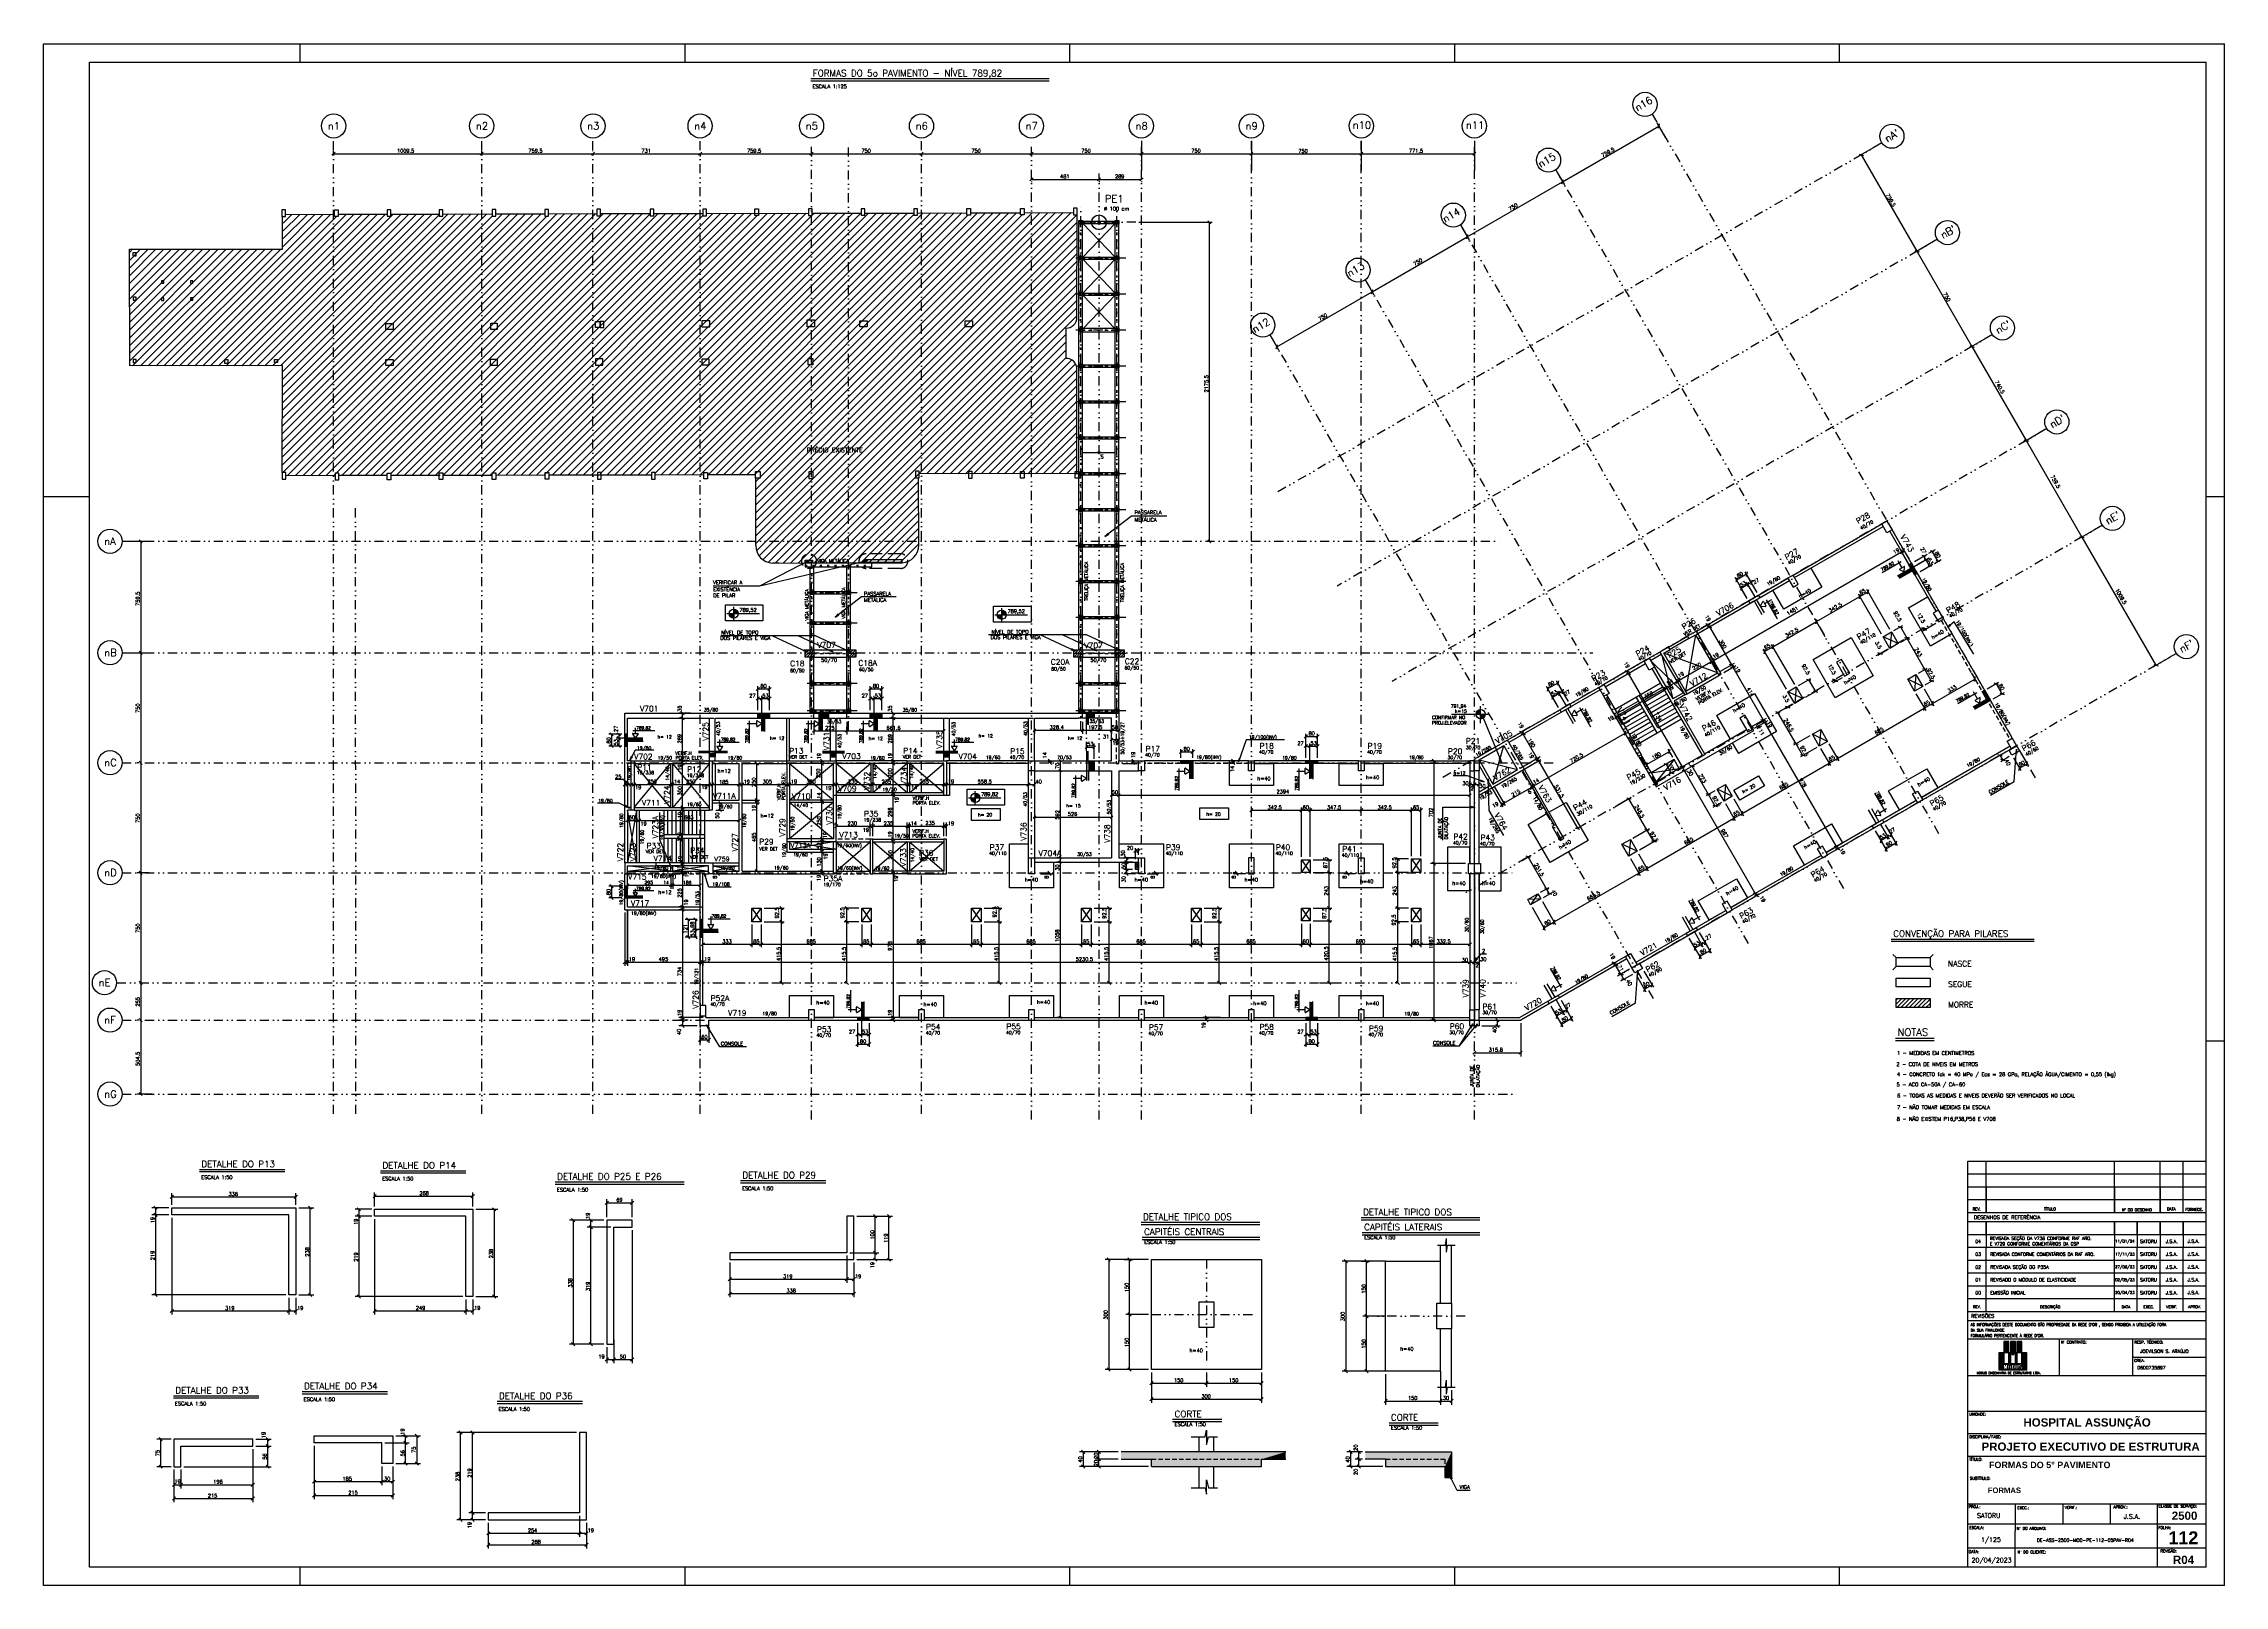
# Model space of a CAD drawing. Extents: x 550200 to 565075, y 404 to 10916.
import ezdxf
from ezdxf.enums import TextEntityAlignment as Align

# ---------------------------------------------------------------- set-up
doc = ezdxf.new("R2010")
doc.units = 0
doc.header["$LTSCALE"] = 125
doc.header["$MEASUREMENT"] = 0
for name, pattern in [('DIVIDE', [1.25, 0.5, -0.25, 0, -0.25, 0, -0.25]), ('ESTILO_TQS_0001', [1, 0.7, -0.3]), ('ESTILO_TQS_0002', [0.4, 0.1, -0.3]), ('ESTILO_TQS_0003', [0.91, 0.5, -0.2, 0.01, -0.2]), ('HIDDEN', [0.375, 0.25, -0.125])]:
    doc.linetypes.add(name, pattern=pattern)
doc.layers.get('0').update_dxf_attribs({"linetype": 'CONTINUOUS'})
for name, color, linetype in [('01-FORM', 7, 'CONTINUOUS'), ('01TEXT', 2, 'CONTINUOUS'), ('200', 5, 'ESTILO_TQS_0002'), ('204', 14, 'ESTILO_TQS_0003'), ('205', 14, 'DIVIDE'), ('210', 7, 'HIDDEN'), ('211', 7, 'ESTILO_TQS_0001'), ('216', 7, 'CONTINUOUS'), ('220', 4, 'CONTINUOUS'), ('221', 5, 'CONTINUOUS'), ('222', 6, 'CONTINUOUS'), ('226', 10, 'CONTINUOUS'), ('230', 7, 'CONTINUOUS'), ('231', 5, 'CONTINUOUS'), ('238', 11, 'CONTINUOUS'), ('239', 10, 'CONTINUOUS'), ('241', 7, 'CONTINUOUS'), ('250', 5, 'CONTINUOUS'), ('253', 253, 'CONTINUOUS'), ('254', 254, 'CONTINUOUS'), ('car-t01', 1, 'CONTINUOUS')]:
    doc.layers.add(name, color=color, linetype=linetype)
doc.styles.add('ROMANS', font='ROMANS.shx')
doc.styles.get("Standard").update_dxf_attribs({"font": 'ROMANS.SHX'})

# ---------------------------------------------------------------- blocks, each defined once
blk = doc.blocks.new('_H9EEBE83626-000')
for p, q in [((55106.088076, -6429.879557), (55111.191348, -6424.776285)), ((55106.088076, -6447.557227), (55120.833713, -6432.811589)), ((55106.088076, -6465.234896), (55130.476079, -6440.846893)), ((55111.191348, -6424.776285), (55115.444075, -6420.523557)), ((55118.477084, -6470.523557), (55140.118444, -6448.882198)), ((55120.833713, -6432.811589), (55133.121745, -6420.523557)), ((55130.476079, -6440.846893), (55150.799414, -6420.523557)), ((55136.154754, -6470.523557), (55149.760809, -6456.917502)), ((55140.118444, -6448.882198), (55166.088076, -6422.912566)), ((55149.760809, -6456.917502), (55166.088076, -6440.590235)), ((55153.832423, -6470.523557), (55159.403174, -6464.952806)), ((55159.403174, -6464.952806), (55166.088076, -6458.267905))]:
    blk.add_line(p, q)
blk = doc.blocks.new('_H9EEBE83626-001')
for p, q in [((55391.088076, -6427.72227), (55395.014646, -6423.795699)), ((55391.088076, -6445.399939), (55404.657011, -6431.831004)), ((55391.088076, -6463.077609), (55414.299376, -6439.866308)), ((55395.014646, -6423.795699), (55398.286788, -6420.523557)), ((55401.319796, -6470.523557), (55423.941742, -6447.901612)), ((55404.657011, -6431.831004), (55415.964457, -6420.523557)), ((55414.299376, -6439.866308), (55433.642127, -6420.523557)), ((55418.997466, -6470.523557), (55433.584107, -6455.936917)), ((55423.941742, -6447.901612), (55451.088076, -6420.755278)), ((55433.584107, -6455.936917), (55451.088076, -6438.432948)), ((55436.675136, -6470.523557), (55443.226472, -6463.972221)), ((55443.226472, -6463.972221), (55451.088076, -6456.110617))]:
    blk.add_line(p, q)
blk = doc.blocks.new('_H9EEBE83626-002')
for p, q in [((56938.524932, -6435.920332), (56946.923173, -6427.522091)), ((56938.524932, -6453.598002), (56956.565538, -6435.557396)), ((56939.277046, -6470.523557), (56966.207903, -6443.5927)), ((56946.923173, -6427.522091), (56953.921706, -6420.523557)), ((56956.565538, -6435.557396), (56971.599376, -6420.523557)), ((56956.954715, -6470.523557), (56975.850268, -6451.628004)), ((56966.207903, -6443.5927), (56989.277046, -6420.523557)), ((56974.632385, -6470.523557), (56985.492633, -6459.663309)), ((56975.850268, -6451.628004), (56998.524932, -6428.953341)), ((56985.492633, -6459.663309), (56998.524932, -6446.63101)), ((56992.310054, -6470.523557), (56995.134999, -6467.698613)), ((56995.134999, -6467.698613), (56998.524932, -6464.30868))]:
    blk.add_line(p, q)
blk = doc.blocks.new('_H9EEBE83626-003')
for p, q in [((57223.590985, -6433.696992), (57230.792865, -6426.495111)), ((57223.590985, -6451.374661), (57240.43523, -6434.530416)), ((57223.590985, -6469.052331), (57250.077595, -6442.56572)), ((57230.792865, -6426.495111), (57236.794432, -6420.493544)), ((57239.82744, -6470.493544), (57259.71996, -6450.601024)), ((57240.43523, -6434.530416), (57254.472101, -6420.493544)), ((57250.077595, -6442.56572), (57272.149771, -6420.493544)), ((57257.50511, -6470.493544), (57269.362326, -6458.636329)), ((57259.71996, -6450.601024), (57283.590985, -6426.73)), ((57269.362326, -6458.636329), (57283.590985, -6444.40767)), ((57275.18278, -6470.493544), (57279.004691, -6466.671633)), ((57279.004691, -6466.671633), (57283.590985, -6462.085339))]:
    blk.add_line(p, q)

msp = doc.modelspace()

# ---------------------------------------------------------------- linework, layer by layer
for p, q in [((550200, 404), (550200, 10916)), ((550200, 10916), (565075, 10916)), ((551950, 10791), (551950, 10916)), ((554575, 10791), (554575, 10916)), ((557200, 10791), (557200, 10916)), ((559825, 10791), (559825, 10916)), ((562450, 10791), (562450, 10916)), ((565075, 404), (565075, 10916)), ((550200, 7829), (550512, 7829)), ((564950, 7829), (565075, 7829)), ((559970, 6346), (560002, 6346)), ((559970, 6344), (560033, 6344)), ((559971, 6352), (560002, 6352)), ((559971, 6350), (560002, 6350)), ((559971, 6348), (560002, 6348)), ((559972, 6354), (560002, 6354)), ((559973, 6356), (560002, 6356)), ((559974, 6358), (560002, 6358)), ((559975, 6360), (560002, 6360)), ((559976, 6362), (560002, 6362)), ((559977, 6364), (560002, 6364)), ((559979, 6366), (560002, 6366)), ((559981, 6368), (560002, 6368)), ((559984, 6370), (560002, 6370)), ((559987, 6372), (560002, 6372)), ((559992, 6374), (560002, 6374)), ((560002, 6313), (560002, 6375)), ((560002, 6342), (560033, 6342)), ((560002, 6340), (560033, 6340)), ((560002, 6338), (560032, 6338)), ((560002, 6336), (560032, 6336)), ((560002, 6334), (560031, 6334)), ((560002, 6332), (560031, 6332)), ((560002, 6330), (560030, 6330)), ((560002, 6328), (560029, 6328)), ((560002, 6326), (560027, 6326)), ((560002, 6324), (560026, 6324)), ((560002, 6322), (560024, 6322)), ((560002, 6320), (560022, 6320)), ((560002, 6318), (560019, 6318)), ((560002, 6316), (560016, 6316)), ((560002, 6314), (560011, 6314)), ((564950, 4116), (565075, 4116)), ((551950, 404), (551950, 529)), ((554575, 404), (554575, 529)), ((557200, 404), (557200, 529)), ((559825, 404), (559825, 529)), ((562450, 404), (562450, 529)), ((565075, 404), (550200, 404))]:
    msp.add_line(p, q)
msp.add_circle((560002, 6344), 31.2)
at = {"layer": '200'}
for p, q in [((557273, 9466), (557273, 9686)), ((557274, 9466), (557274, 9686)), ((557289, 9699), (557509, 9699)), ((557289, 9698), (557509, 9698)), ((557520, 9466), (557520, 9686)), ((557522, 9466), (557522, 9686)), ((557273, 9221), (557273, 9441)), ((557274, 9221), (557274, 9441)), ((557289, 9454), (557509, 9454)), ((557289, 9453), (557509, 9453)), ((557520, 9221), (557520, 9441)), ((557522, 9221), (557522, 9441)), ((557273, 8976), (557273, 9196)), ((557274, 8976), (557274, 9196)), ((557289, 9209), (557509, 9209)), ((557289, 9208), (557509, 9208)), ((557520, 8976), (557520, 9196)), ((557522, 8976), (557522, 9196)), ((557273, 8731), (557273, 8951)), ((557274, 8731), (557274, 8951)), ((557289, 8964), (557509, 8964)), ((557289, 8963), (557509, 8963)), ((557520, 8731), (557520, 8951)), ((557522, 8731), (557522, 8951)), ((557273, 8486), (557273, 8706)), ((557274, 8486), (557274, 8706)), ((557289, 8719), (557509, 8719)), ((557289, 8718), (557509, 8718)), ((557520, 8486), (557520, 8706)), ((557522, 8486), (557522, 8706)), ((557273, 8241), (557273, 8461)), ((557274, 8241), (557274, 8461)), ((557289, 8474), (557509, 8474)), ((557289, 8473), (557509, 8473)), ((557520, 8241), (557520, 8461)), ((557522, 8241), (557522, 8461)), ((557275, 7996), (557275, 8216)), ((557277, 7996), (557277, 8216)), ((557289, 8229), (557509, 8229)), ((557289, 8228), (557509, 8228)), ((557520, 7996), (557520, 8216)), ((557522, 7996), (557522, 8216)), ((557273, 7751), (557273, 7971)), ((557274, 7751), (557274, 7971)), ((557289, 7984), (557509, 7984)), ((557289, 7983), (557509, 7983)), ((557520, 7751), (557520, 7971)), ((557522, 7751), (557522, 7971)), ((557289, 7739), (557509, 7739)), ((557289, 7738), (557509, 7738)), ((557273, 7506), (557273, 7726)), ((557274, 7506), (557274, 7726)), ((557520, 7506), (557520, 7726)), ((557522, 7506), (557522, 7726)), ((557273, 7261), (557273, 7481)), ((557274, 7261), (557274, 7481)), ((557289, 7494), (557509, 7494)), ((557289, 7493), (557509, 7493)), ((557520, 7261), (557520, 7481)), ((557522, 7261), (557522, 7481)), ((555395, 7361), (555850, 7361)), ((555395, 7359), (555850, 7359)), ((555440, 7185), (555440, 7348)), ((555442, 7185), (555442, 7348)), ((555690, 7185), (555690, 7348)), ((555692, 7185), (555692, 7348)), ((555440, 6978), (555440, 7160)), ((555442, 6978), (555442, 7160)), ((555456, 7173), (555676, 7173)), ((555456, 7172), (555676, 7172)), ((555690, 6978), (555690, 7160)), ((555692, 6978), (555692, 7160)), ((557273, 7016), (557273, 7236)), ((557274, 7016), (557274, 7236)), ((557289, 7249), (557509, 7249)), ((557289, 7248), (557509, 7248)), ((557520, 7016), (557520, 7236)), ((557522, 7016), (557522, 7236)), ((557289, 7004), (557509, 7004)), ((557289, 7003), (557509, 7003)), ((555440, 6783), (555440, 6953)), ((555442, 6783), (555442, 6953)), ((555456, 6966), (555676, 6966)), ((555456, 6965), (555676, 6965)), ((555690, 6783), (555690, 6953)), ((555692, 6783), (555692, 6953)), ((557273, 6783), (557273, 6991)), ((557274, 6783), (557274, 6991)), ((557520, 6783), (557520, 6991)), ((557522, 6783), (557522, 6991)), ((555440, 6565), (555440, 6733)), ((555442, 6565), (555442, 6733)), ((555456, 6759), (555676, 6759)), ((555456, 6758), (555676, 6758)), ((555690, 6565), (555690, 6733)), ((555692, 6565), (555692, 6733)), ((557273, 6565), (557273, 6733)), ((557274, 6565), (557274, 6733)), ((557289, 6759), (557509, 6759)), ((557289, 6758), (557509, 6758)), ((557520, 6565), (557520, 6733)), ((557522, 6565), (557522, 6733)), ((555456, 6554), (555676, 6554)), ((555456, 6552), (555676, 6552)), ((557289, 6554), (557509, 6554)), ((557289, 6552), (557509, 6552)), ((555440, 6378), (555440, 6540)), ((555442, 6378), (555442, 6540)), ((555690, 6378), (555690, 6540)), ((555692, 6378), (555692, 6540)), ((557273, 6378), (557273, 6540)), ((557274, 6378), (557274, 6540)), ((557520, 6378), (557520, 6540)), ((557522, 6378), (557522, 6540)), ((555456, 6367), (555676, 6367)), ((555456, 6365), (555676, 6365)), ((555690, 6351), (555690, 6353)), ((555692, 6351), (555692, 6353)), ((557289, 6367), (557509, 6367)), ((557289, 6365), (557509, 6365))]:
    msp.add_line(p, q, dxfattribs=at)
at = {"layer": '204'}
msp.add_line((557313, 6093), (557313, 6272), dxfattribs=at)
at = {"layer": '205'}
for p, q in [((561172, 10435), (563794, 5893)), ((552178, 3618), (552178, 10273)), ((553188, 3618), (553188, 10273)), ((553947, 3618), (553947, 10273)), ((554678, 3618), (554678, 10273)), ((555438, 3580), (555438, 10273)), ((556188, 3618), (556188, 10273)), ((556938, 3580), (556938, 10273)), ((557688, 3580), (557688, 10273)), ((558438, 3618), (558438, 10273)), ((559188, 3618), (559188, 10273)), ((559959, 3580), (559959, 10273)), ((555689, 6235), (555689, 10241)), ((562738, 10239), (558616, 7859)), ((557399, 3580), (557399, 10031)), ((560514, 10056), (563136, 5513)), ((557274, 6235), (557274, 9825)), ((557521, 6235), (557521, 9825)), ((557651, 9698), (557230, 9698)), ((557531, 9698), (557240, 9698)), ((559864, 9681), (562487, 5138)), ((563118, 9582), (559023, 7218)), ((557581, 9453), (557240, 9453)), ((559215, 9306), (561837, 4763)), ((557581, 9208), (557240, 9208)), ((557581, 8963), (557240, 8963)), ((558565, 8931), (561188, 4388)), ((563493, 8932), (559398, 6568)), ((557581, 8718), (557240, 8718)), ((557581, 8473), (557240, 8473)), ((557581, 8228), (557240, 8228)), ((563863, 8291), (559728, 5904)), ((557581, 7983), (557240, 7983)), ((552329, 3618), (552328, 7766)), ((557581, 7738), (557240, 7738)), ((564243, 7633), (559901, 5126)), ((550735, 7523), (554350, 7523)), ((554370, 7523), (560148, 7523)), ((557581, 7493), (557240, 7493)), ((555749, 7172), (555408, 7172)), ((557581, 7248), (557240, 7248)), ((557581, 7003), (557240, 7003)), ((555749, 6965), (555408, 6965)), ((550735, 6763), (560767, 6763)), ((555749, 6758), (555408, 6758)), ((557581, 6758), (557240, 6758)), ((564748, 6759), (560936, 4558)), ((555749, 6553), (555408, 6553)), ((557581, 6553), (557240, 6553)), ((555749, 6366), (555408, 6366)), ((557581, 6366), (557240, 6366)), ((550735, 6013), (560496, 6013)), ((550735, 5263), (560230, 5263)), ((550698, 4513), (560247, 4513)), ((550735, 4258), (560263, 4258)), ((550735, 3754), (560263, 3754)), ((558132, 2626), (558132, 1876)), ((557757, 2251), (558507, 2251)), ((559897, 2240), (559248, 2240))]:
    msp.add_line(p, q, dxfattribs=at)
at = {"layer": '210'}
for p, q in [((557262, 8973), (557286, 8973)), ((563143, 6983), (563611, 6172)), ((554741, 6316), (554781, 6316)), ((555454, 6316), (555454, 6351)), ((555567, 6316), (555607, 6316)), ((555679, 6316), (555679, 6351)), ((556340, 6316), (556380, 6316)), ((556918, 6316), (556958, 6316)), ((557286, 6316), (557286, 6351)), ((557515, 6351), (557515, 6008)), ((557515, 6008), (557534, 6008)), ((557534, 6008), (557534, 6027)), ((558418, 6008), (557708, 6008)), ((555837, 5493), (555607, 5493)), ((554183, 5255), (554678, 5255)), ((555607, 5255), (555837, 5255)), ((557757, 1264), (558507, 1264)), ((559354, 1264), (559758, 1264)), ((559758, 1264), (559758, 1214))]:
    msp.add_line(p, q, dxfattribs=at)
at = {"layer": '211'}
for p, q in [((556045, 7438), (555811, 7438)), ((556045, 7338), (555811, 7338))]:
    msp.add_line(p, q, dxfattribs=at)
msp.add_circle((555421, 7388), 50, dxfattribs=at)
for centre, start, end in [((555811, 7388), 90, 270), ((556045, 7388), 270, 90)]:
    msp.add_arc(centre, 50, start, end, dxfattribs=at)
at = {"layer": '216'}
for p, q in [((561214, 10339), (561222, 10370)), ((552167, 10155), (552189, 10177)), ((553177, 10155), (553199, 10177)), ((553177, 10155), (553199, 10177)), ((553936, 10155), (553958, 10177)), ((553936, 10155), (553958, 10177)), ((554667, 10155), (554689, 10177)), ((554667, 10155), (554689, 10177)), ((555427, 10155), (555449, 10177)), ((555427, 10155), (555449, 10177)), ((556177, 10155), (556199, 10177)), ((556177, 10155), (556199, 10177)), ((556927, 10155), (556949, 10177)), ((556927, 10155), (556949, 10177)), ((557677, 10155), (557699, 10177)), ((558427, 10155), (558449, 10177)), ((558427, 10155), (558449, 10177)), ((559177, 10155), (559199, 10177)), ((559177, 10155), (559199, 10177)), ((559948, 10155), (559970, 10177)), ((562583, 10163), (562613, 10154)), ((556927, 9980), (556949, 10002)), ((557388, 9980), (557410, 10002)), ((557388, 9980), (557410, 10002)), ((557677, 9980), (557699, 10002)), ((560556, 9960), (560565, 9990)), ((560556, 9960), (560565, 9990)), ((558140, 9709), (558162, 9687)), ((559907, 9585), (559915, 9615)), ((559907, 9585), (559915, 9615)), ((562963, 9505), (562993, 9497)), ((562963, 9505), (562993, 9497)), ((559257, 9210), (559266, 9240)), ((559257, 9210), (559266, 9240)), ((558608, 8835), (558616, 8865)), ((563338, 8855), (563368, 8847)), ((563338, 8855), (563368, 8847)), ((563708, 8214), (563738, 8206)), ((563708, 8214), (563738, 8206)), ((550851, 7534), (550873, 7512)), ((558140, 7534), (558162, 7512)), ((562868, 7437), (562876, 7467)), ((562868, 7437), (562876, 7467)), ((562885, 7446), (562893, 7476)), ((562885, 7446), (562893, 7476)), ((564088, 7556), (564118, 7548)), ((564088, 7556), (564118, 7548)), ((554875, 7030), (554938, 7030)), ((554907, 7028), (554875, 7028)), ((554907, 7026), (554876, 7026)), ((554907, 7024), (554876, 7024)), ((554907, 7022), (554876, 7022)), ((554907, 7020), (554877, 7020)), ((554907, 7018), (554878, 7018)), ((554907, 7016), (554879, 7016)), ((554907, 7014), (554880, 7014)), ((554907, 7012), (554881, 7012)), ((554907, 7010), (554882, 7010)), ((554907, 7008), (554884, 7008)), ((554907, 7006), (554886, 7006)), ((554907, 7004), (554889, 7004)), ((554907, 7002), (554892, 7002)), ((554907, 7000), (554897, 7000)), ((554907, 7061), (554907, 6998)), ((554907, 7059), (554916, 7059)), ((554907, 7057), (554921, 7057)), ((554907, 7055), (554924, 7055)), ((554907, 7054), (554927, 7054)), ((554907, 7052), (554929, 7052)), ((554907, 7050), (554931, 7050)), ((554907, 7048), (554932, 7048)), ((554907, 7046), (554933, 7046)), ((554907, 7044), (554935, 7044)), ((554907, 7042), (554935, 7042)), ((554907, 7040), (554936, 7040)), ((554907, 7038), (554937, 7038)), ((554907, 7036), (554937, 7036)), ((554907, 7034), (554938, 7034)), ((554907, 7032), (554938, 7032)), ((556704, 7022), (556766, 7022)), ((556735, 7020), (556704, 7020)), ((556735, 7018), (556704, 7018)), ((556735, 7016), (556705, 7016)), ((556735, 7014), (556705, 7014)), ((556735, 7012), (556706, 7012)), ((556735, 7010), (556706, 7010)), ((556735, 7008), (556707, 7008)), ((556735, 7006), (556708, 7006)), ((556735, 7004), (556710, 7004)), ((556735, 7002), (556711, 7002)), ((556735, 7000), (556713, 7000)), ((556735, 6998), (556715, 6998)), ((556735, 6996), (556718, 6996)), ((556735, 6994), (556721, 6994)), ((556735, 6992), (556726, 6992)), ((556735, 7053), (556735, 6990)), ((556735, 7051), (556745, 7051)), ((556735, 7049), (556750, 7049)), ((556735, 7047), (556753, 7047)), ((556735, 7045), (556755, 7045)), ((556735, 7043), (556758, 7043)), ((556735, 7042), (556759, 7042)), ((556735, 7040), (556761, 7040)), ((556735, 7038), (556762, 7038)), ((556735, 7036), (556763, 7036)), ((556735, 7034), (556764, 7034)), ((556735, 7032), (556765, 7032)), ((556735, 7030), (556765, 7030)), ((556735, 7028), (556766, 7028)), ((556735, 7026), (556766, 7026)), ((556735, 7024), (556766, 7024)), ((561538, 6961), (561568, 6953)), ((561568, 6953), (561538, 6961)), ((561547, 6944), (561577, 6936)), ((561547, 6944), (561577, 6936)), ((563040, 6926), (563009, 6934)), ((563046, 6915), (563016, 6923)), ((550851, 6774), (550873, 6752)), ((550851, 6774), (550873, 6752)), ((561569, 6687), (561577, 6717)), ((561569, 6687), (561577, 6717)), ((561586, 6696), (561594, 6726)), ((561586, 6696), (561594, 6726)), ((561586, 6696), (561594, 6726)), ((560985, 6642), (561015, 6633)), ((560994, 6625), (561024, 6617)), ((560994, 6625), (561024, 6617)), ((561336, 6552), (561344, 6582)), ((561336, 6552), (561344, 6582)), ((561353, 6562), (561361, 6592)), ((561353, 6562), (561361, 6592)), ((561697, 6685), (561727, 6676)), ((561697, 6685), (561727, 6676)), ((561707, 6668), (561737, 6660)), ((561707, 6668), (561737, 6660)), ((562431, 6574), (562401, 6582)), ((562438, 6564), (562408, 6572)), ((564593, 6682), (564623, 6674)), ((561247, 6500), (561255, 6530)), ((561247, 6500), (561255, 6530)), ((561263, 6510), (561271, 6540)), ((561263, 6510), (561271, 6540)), ((554569, 6340), (554547, 6362)), ((554569, 6305), (554547, 6327)), ((554569, 6305), (554547, 6327)), ((556005, 6340), (555983, 6362)), ((556005, 6305), (555983, 6327)), ((556005, 6305), (555983, 6327)), ((560919, 6311), (560927, 6341)), ((560919, 6311), (560927, 6341)), ((560936, 6321), (560944, 6352)), ((560936, 6321), (560944, 6352)), ((561914, 6309), (561944, 6301)), ((561914, 6309), (561944, 6301)), ((561924, 6292), (561954, 6284)), ((560297, 6219), (560267, 6227)), ((560307, 6203), (560277, 6211)), ((560307, 6203), (560277, 6211)), ((560984, 6200), (560992, 6230)), ((550851, 6024), (550873, 6002)), ((550851, 6024), (550873, 6002)), ((554569, 6016), (554547, 6038)), ((554569, 6016), (554547, 6038)), ((554569, 6016), (554547, 6038)), ((554569, 6016), (554547, 6038)), ((554569, 5996), (554547, 6018)), ((554569, 5996), (554547, 6018)), ((555520, 6016), (555498, 6038)), ((555520, 6016), (555498, 6038)), ((555520, 5997), (555498, 6019)), ((555520, 5997), (555498, 6019)), ((556005, 6016), (555983, 6038)), ((556005, 6016), (555983, 6038)), ((556005, 6016), (555983, 6038)), ((556005, 6016), (555983, 6038)), ((556005, 5997), (555983, 6019)), ((556005, 5997), (555983, 6019)), ((557053, 6038), (557076, 6016)), ((557053, 6024), (557076, 6002)), ((558303, 6038), (558325, 6016)), ((558303, 6024), (558325, 6002)), ((559695, 6016), (559672, 6038)), ((560402, 6038), (560372, 6046)), ((560402, 6038), (560372, 6046)), ((560411, 6022), (560381, 6030)), ((560381, 6030), (560411, 6022)), ((560381, 6030), (560411, 6022)), ((561361, 5989), (561391, 5981)), ((561361, 5989), (561391, 5981)), ((561376, 5963), (561406, 5955)), ((563560, 6060), (563530, 6068)), ((563580, 6026), (563550, 6034)), ((563673, 5961), (563681, 5991)), ((563725, 5991), (563733, 6021)), ((554175, 5875), (554153, 5853)), ((554175, 5875), (554153, 5853)), ((554194, 5875), (554172, 5853)), ((554194, 5875), (554172, 5853)), ((554197, 5853), (554219, 5875)), ((554197, 5853), (554219, 5875)), ((554219, 5875), (554197, 5853)), ((554217, 5853), (554239, 5875)), ((554217, 5853), (554239, 5875)), ((554466, 5853), (554488, 5875)), ((554466, 5853), (554488, 5875)), ((554480, 5853), (554502, 5875)), ((554480, 5853), (554502, 5875)), ((554730, 5853), (554752, 5876)), ((554730, 5853), (554752, 5876)), ((554750, 5853), (554772, 5876)), ((554750, 5853), (554772, 5876)), ((554934, 5853), (554956, 5876)), ((554934, 5853), (554956, 5876)), ((554953, 5853), (554975, 5876)), ((554953, 5853), (554975, 5876)), ((554953, 5853), (554975, 5875)), ((555258, 5853), (555280, 5875)), ((555258, 5853), (555280, 5875)), ((555258, 5853), (555280, 5875)), ((555277, 5853), (555299, 5875)), ((555277, 5853), (555299, 5875)), ((555577, 5853), (555599, 5875)), ((555577, 5853), (555599, 5875)), ((555596, 5853), (555618, 5875)), ((555596, 5853), (555618, 5875)), ((555831, 5853), (555853, 5875)), ((555831, 5853), (555853, 5875)), ((555845, 5853), (555867, 5875)), ((555845, 5853), (555867, 5875)), ((556005, 5797), (555983, 5819)), ((556005, 5797), (555983, 5819)), ((556080, 5853), (556102, 5875)), ((556080, 5853), (556102, 5875)), ((556094, 5853), (556116, 5875)), ((556094, 5853), (556116, 5875)), ((556329, 5853), (556351, 5875)), ((556329, 5853), (556351, 5875)), ((556348, 5853), (556370, 5875)), ((556348, 5853), (556370, 5875)), ((556348, 5853), (556370, 5875)), ((556555, 5805), (556555, 5742)), ((556555, 5803), (556564, 5803)), ((556555, 5801), (556569, 5801)), ((556907, 5853), (556929, 5875)), ((556907, 5853), (556929, 5875)), ((556947, 5853), (556969, 5875)), ((556947, 5853), (556969, 5875)), ((559917, 5853), (559939, 5875)), ((559917, 5853), (559939, 5875)), ((559917, 5853), (559939, 5875)), ((559947, 5853), (559969, 5875)), ((559947, 5853), (559969, 5875)), ((559950, 5853), (559972, 5875)), ((559950, 5853), (559972, 5875)), ((559980, 5853), (560002, 5875)), ((560343, 5830), (560351, 5860)), ((560343, 5830), (560351, 5860)), ((560348, 5833), (560356, 5863)), ((560348, 5833), (560356, 5863)), ((560360, 5840), (560368, 5870)), ((560360, 5840), (560368, 5870)), ((554569, 5697), (554547, 5719)), ((554569, 5697), (554547, 5719)), ((554570, 5678), (554548, 5700)), ((554570, 5678), (554548, 5700)), ((555520, 5747), (555498, 5769)), ((555520, 5747), (555498, 5769)), ((555520, 5733), (555498, 5755)), ((555520, 5733), (555498, 5755)), ((556005, 5778), (555983, 5800)), ((556005, 5778), (555983, 5800)), ((556523, 5774), (556586, 5774)), ((556555, 5772), (556523, 5772)), ((556555, 5770), (556524, 5770)), ((556555, 5768), (556524, 5768)), ((556555, 5766), (556524, 5766)), ((556555, 5764), (556525, 5764)), ((556555, 5762), (556526, 5762)), ((556555, 5760), (556527, 5760)), ((556555, 5758), (556528, 5758)), ((556555, 5756), (556529, 5756)), ((556555, 5754), (556530, 5754)), ((556555, 5752), (556532, 5752)), ((556555, 5750), (556534, 5750)), ((556555, 5748), (556537, 5748)), ((556555, 5746), (556540, 5746)), ((556555, 5744), (556545, 5744)), ((556555, 5799), (556572, 5799)), ((556555, 5797), (556575, 5797)), ((556555, 5795), (556577, 5795)), ((556555, 5793), (556579, 5793)), ((556555, 5791), (556580, 5791)), ((556555, 5789), (556582, 5789)), ((556555, 5787), (556583, 5787)), ((556555, 5785), (556584, 5785)), ((556555, 5784), (556584, 5784)), ((556555, 5782), (556585, 5782)), ((556555, 5780), (556585, 5780)), ((556555, 5778), (556586, 5778)), ((556555, 5776), (556586, 5776)), ((560140, 5713), (560148, 5743)), ((560156, 5723), (560165, 5753)), ((560156, 5723), (560165, 5753)), ((554172, 5609), (554194, 5631)), ((554232, 5609), (554254, 5631)), ((554232, 5609), (554254, 5631)), ((554251, 5609), (554273, 5631)), ((554251, 5609), (554273, 5631)), ((554934, 5609), (554956, 5631)), ((555520, 5483), (555498, 5505)), ((555520, 5483), (555498, 5505)), ((555596, 5569), (555618, 5591)), ((555826, 5569), (555848, 5591)), ((555826, 5569), (555848, 5591)), ((555845, 5569), (555867, 5591)), ((555845, 5569), (555867, 5591)), ((556005, 5482), (555983, 5504)), ((556005, 5482), (555983, 5504)), ((556080, 5569), (556102, 5591)), ((556080, 5569), (556102, 5591)), ((556094, 5569), (556116, 5591)), ((556094, 5569), (556116, 5591)), ((556329, 5569), (556351, 5591)), ((556329, 5569), (556351, 5591)), ((556348, 5569), (556370, 5591)), ((560647, 5570), (560677, 5561)), ((555498, 5486), (555520, 5464)), ((555498, 5486), (555520, 5464)), ((555498, 5486), (555520, 5464)), ((555498, 5434), (555520, 5412)), ((555498, 5434), (555520, 5412)), ((555498, 5415), (555520, 5393)), ((555498, 5415), (555520, 5393)), ((556005, 5463), (555983, 5485)), ((556005, 5463), (555983, 5485)), ((562413, 5445), (562443, 5437)), ((562413, 5445), (562443, 5437)), ((562422, 5429), (562452, 5421)), ((562422, 5429), (562452, 5421)), ((550851, 5274), (550873, 5252)), ((550851, 5274), (550873, 5252)), ((554569, 5319), (554547, 5341)), ((554569, 5319), (554547, 5341)), ((554569, 5300), (554547, 5322)), ((554569, 5300), (554547, 5322)), ((554569, 5263), (554547, 5285)), ((554569, 5263), (554547, 5285)), ((554569, 5244), (554547, 5266)), ((554569, 5244), (554547, 5266)), ((554547, 5266), (554569, 5244)), ((554547, 5266), (554569, 5244)), ((554788, 5274), (554810, 5252)), ((554788, 5266), (554810, 5244)), ((555498, 5285), (555520, 5263)), ((555498, 5285), (555520, 5263)), ((555498, 5285), (555520, 5263)), ((555498, 5266), (555520, 5244)), ((556005, 5263), (555983, 5285)), ((556005, 5263), (555983, 5285)), ((556005, 5244), (555983, 5266)), ((556005, 5244), (555983, 5266)), ((555983, 5266), (556005, 5244)), ((555983, 5266), (556005, 5244)), ((557073, 5252), (557050, 5274)), ((557073, 5244), (557050, 5266)), ((558349, 5252), (558327, 5274)), ((558349, 5244), (558327, 5266)), ((559105, 5252), (559083, 5274)), ((559105, 5244), (559083, 5266)), ((559695, 5314), (559672, 5336)), ((559695, 5314), (559672, 5336)), ((561860, 5126), (561890, 5118)), ((561860, 5126), (561890, 5118)), ((561869, 5110), (561899, 5101)), ((554547, 5041), (554569, 5019)), ((554547, 5041), (554569, 5019)), ((554547, 5022), (554569, 5000)), ((554547, 5022), (554569, 5000)), ((554547, 5022), (554569, 5000)), ((554175, 4665), (554153, 4643)), ((554194, 4665), (554172, 4643)), ((554194, 4665), (554172, 4643)), ((554194, 4665), (554172, 4643)), ((554194, 4665), (554172, 4643)), ((554172, 4643), (554194, 4665)), ((554667, 4643), (554689, 4665)), ((554667, 4643), (554689, 4665)), ((554686, 4643), (554708, 4665)), ((554686, 4643), (554708, 4665)), ((559917, 4643), (559939, 4665)), ((559917, 4643), (559939, 4665)), ((559917, 4643), (559939, 4665)), ((559917, 4643), (559939, 4665)), ((559917, 4643), (559939, 4665)), ((559917, 4643), (559939, 4665)), ((559947, 4643), (559969, 4665)), ((559947, 4643), (559969, 4665)), ((559950, 4643), (559972, 4665)), ((559950, 4643), (559972, 4665)), ((559980, 4643), (560002, 4665)), ((560002, 4665), (559980, 4643)), ((560928, 4645), (560898, 4653)), ((560937, 4628), (560907, 4636)), ((560937, 4628), (560907, 4636)), ((550851, 4524), (550873, 4502)), ((550851, 4524), (550873, 4502)), ((550851, 4524), (550873, 4502)), ((560973, 4567), (560943, 4575)), ((560943, 4575), (560973, 4567)), ((560963, 4540), (560993, 4532)), ((561115, 4453), (561123, 4483)), ((561167, 4483), (561175, 4513)), ((550851, 4269), (550873, 4247)), ((550851, 4269), (550873, 4247)), ((554547, 4288), (554569, 4266)), ((554547, 4288), (554569, 4266)), ((554547, 4269), (554569, 4247)), ((554547, 4269), (554569, 4247)), ((554547, 4229), (554569, 4207)), ((555983, 4288), (556005, 4266)), ((555983, 4288), (556005, 4266)), ((555983, 4288), (556005, 4266)), ((555983, 4269), (556005, 4247)), ((558144, 4266), (558122, 4288)), ((558144, 4266), (558122, 4288)), ((558144, 4247), (558122, 4269)), ((559695, 4247), (559672, 4269)), ((560127, 4247), (560105, 4269)), ((560127, 4207), (560105, 4229)), ((554667, 4112), (554689, 4134)), ((554727, 4112), (554749, 4134)), ((559948, 4025), (559970, 4047)), ((560264, 4025), (560286, 4047)), ((550851, 3765), (550873, 3743)), ((550952, 2990), (550974, 2968)), ((551064, 3042), (551086, 3064)), ((551909, 3042), (551931, 3064)), ((552029, 2968), (552007, 2990)), ((552339, 2979), (552361, 2957)), ((552447, 3047), (552469, 3069)), ((553117, 3047), (553139, 3069)), ((553262, 2979), (553284, 2957)), ((554031, 3001), (554053, 3023)), ((554203, 3001), (554226, 3023)), ((550952, 2942), (550974, 2920)), ((550952, 2942), (550974, 2920)), ((552339, 2932), (552361, 2910)), ((552339, 2932), (552361, 2910)), ((553801, 2905), (553823, 2883)), ((553943, 2883), (553921, 2905)), ((553943, 2835), (553921, 2858)), ((553943, 2835), (553921, 2858)), ((555883, 2911), (555861, 2933)), ((555977, 2911), (555955, 2933)), ((555883, 2661), (555861, 2683)), ((555883, 2661), (555861, 2683)), ((555883, 2614), (555861, 2636)), ((555977, 2614), (555955, 2636)), ((557454, 2637), (557476, 2614)), ((557618, 2614), (557596, 2637)), ((559071, 2626), (559093, 2604)), ((559235, 2604), (559213, 2626)), ((550952, 2395), (550974, 2373)), ((552029, 2373), (552007, 2395)), ((552339, 2384), (552361, 2362)), ((553262, 2384), (553284, 2362)), ((554870, 2480), (554892, 2502)), ((554870, 2382), (554892, 2404)), ((555667, 2480), (555690, 2502)), ((555667, 2480), (555690, 2502)), ((555715, 2480), (555737, 2502)), ((555715, 2382), (555737, 2404)), ((551064, 2264), (551086, 2286)), ((551862, 2264), (551884, 2286)), ((551862, 2264), (551884, 2286)), ((551909, 2264), (551931, 2286)), ((552447, 2264), (552469, 2286)), ((553069, 2264), (553091, 2286)), ((553069, 2264), (553091, 2286)), ((553117, 2264), (553139, 2286)), ((557618, 2239), (557596, 2262)), ((557618, 2239), (557596, 2262)), ((559235, 2229), (559213, 2251)), ((559235, 2229), (559213, 2251)), ((553801, 2060), (553823, 2038)), ((553943, 2038), (553921, 2060)), ((554031, 1932), (554053, 1955)), ((554078, 1932), (554101, 1955)), ((554078, 1932), (554101, 1955)), ((554203, 1932), (554226, 1955)), ((557454, 1887), (557476, 1864)), ((557618, 1864), (557596, 1887)), ((557746, 1771), (557768, 1793)), ((558121, 1771), (558143, 1793)), ((558121, 1771), (558143, 1793)), ((558496, 1771), (558518, 1793)), ((559071, 1876), (559093, 1854)), ((559235, 1854), (559213, 1876)), ((557746, 1662), (557768, 1684)), ((558496, 1662), (558518, 1684)), ((559343, 1650), (559365, 1673)), ((559718, 1650), (559740, 1673)), ((559718, 1650), (559740, 1673)), ((559793, 1650), (559815, 1673)), ((550987, 1412), (551009, 1390)), ((551717, 1412), (551739, 1390)), ((551717, 1364), (551739, 1342)), ((551717, 1364), (551739, 1342)), ((552680, 1412), (552658, 1434)), ((552680, 1364), (552658, 1386)), ((552680, 1364), (552658, 1386)), ((552734, 1434), (552756, 1412)), ((553055, 1435), (553033, 1457)), ((553137, 1435), (553115, 1457)), ((550987, 1224), (551009, 1202)), ((551717, 1224), (551739, 1202)), ((552680, 1224), (552658, 1246)), ((552734, 1246), (552756, 1224)), ((557279, 1325), (557301, 1303)), ((557279, 1225), (557301, 1203)), ((557409, 1303), (557387, 1325)), ((557409, 1253), (557387, 1275)), ((557409, 1253), (557387, 1275)), ((557409, 1203), (557387, 1225)), ((559104, 1325), (559126, 1303)), ((559104, 1225), (559126, 1203)), ((559182, 1303), (559160, 1325)), ((559182, 1253), (559160, 1275)), ((559182, 1253), (559160, 1275)), ((559182, 1203), (559160, 1225)), ((551078, 1079), (551100, 1101)), ((551126, 1079), (551148, 1101)), ((551126, 1079), (551148, 1101)), ((551616, 1079), (551638, 1101)), ((552034, 1100), (552056, 1122)), ((552496, 1100), (552518, 1122)), ((552496, 1100), (552518, 1122)), ((552571, 1100), (552593, 1122)), ((551078, 985), (551100, 1007)), ((551616, 985), (551638, 1007)), ((552034, 1005), (552056, 1027)), ((552571, 1005), (552593, 1027)), ((553137, 888), (553115, 910)), ((553137, 888), (553115, 910)), ((553055, 840), (553033, 862)), ((553137, 840), (553115, 862)), ((553222, 748), (553244, 770)), ((553844, 748), (553866, 770)), ((553844, 748), (553866, 770)), ((553892, 748), (553914, 770)), ((553222, 670), (553244, 692)), ((553892, 670), (553914, 692))]:
    msp.add_line(p, q, dxfattribs=at)
at = {"layer": '216', "color": 7, "linetype": 'Continuous'}
for p, q in [((563095, 7452), (563070, 7458)), ((561820, 7314), (561812, 7284)), ((563038, 7419), (563014, 7426)), ((563051, 7396), (563027, 7402)), ((563051, 7396), (563027, 7402)), ((563078, 7350), (563054, 7356)), ((563135, 7383), (563110, 7389)), ((561751, 7274), (561742, 7244)), ((561783, 7217), (561775, 7187)), ((561829, 7244), (561821, 7214)), ((561829, 7244), (561821, 7214)), ((561853, 7257), (561844, 7227)), ((562585, 7131), (562593, 7161)), ((562585, 7131), (562593, 7161)), ((562641, 7164), (562649, 7194)), ((562288, 6960), (562296, 6990)), ((562288, 6960), (562296, 6990)), ((562849, 6944), (562880, 6936)), ((562926, 6856), (562895, 6864)), ((562896, 6864), (562926, 6856)), ((561935, 6756), (561943, 6786)), ((561992, 6789), (562000, 6819)), ((561992, 6789), (562000, 6819)), ((562742, 6753), (562711, 6762)), ((562743, 6750), (562713, 6759)), ((560533, 6571), (560525, 6541)), ((562224, 6583), (562254, 6575)), ((563047, 6645), (563017, 6653)), ((563047, 6645), (563017, 6653)), ((563093, 6565), (563063, 6573)), ((563369, 6569), (563377, 6600)), ((563503, 6557), (563533, 6549)), ((555060, 6505), (555082, 6527)), ((555060, 6440), (555082, 6462)), ((555087, 6440), (555109, 6462)), ((555087, 6440), (555109, 6462)), ((555140, 6505), (555162, 6527)), ((555140, 6440), (555162, 6462)), ((555827, 6505), (555849, 6527)), ((555827, 6440), (555849, 6462)), ((555854, 6440), (555876, 6462)), ((555854, 6440), (555876, 6462)), ((555907, 6505), (555929, 6527)), ((555907, 6440), (555929, 6462)), ((560463, 6531), (560455, 6501)), ((560496, 6474), (560488, 6444)), ((560542, 6501), (560534, 6470)), ((560542, 6501), (560534, 6470)), ((560565, 6514), (560557, 6484)), ((562111, 6389), (562081, 6397)), ((562270, 6503), (562300, 6495)), ((563024, 6370), (563032, 6401)), ((563024, 6370), (563032, 6401)), ((563081, 6403), (563089, 6433)), ((563081, 6403), (563089, 6433)), ((563543, 6487), (563573, 6479)), ((561905, 6258), (561881, 6265)), ((561910, 6249), (561886, 6255)), ((562046, 6352), (562015, 6360)), ((562113, 6386), (562082, 6394)), ((554063, 6218), (554085, 6196)), ((554063, 6138), (554085, 6116)), ((554113, 6218), (554135, 6196)), ((554113, 6191), (554135, 6169)), ((554113, 6191), (554135, 6169)), ((554113, 6138), (554135, 6116)), ((555445, 6222), (555462, 6239)), ((555670, 6222), (555687, 6239)), ((555670, 6222), (555687, 6239)), ((556331, 6222), (556349, 6239)), ((556949, 6226), (556967, 6243)), ((557277, 6226), (557295, 6243)), ((557277, 6226), (557295, 6243)), ((557304, 6111), (557322, 6129)), ((557357, 6111), (557375, 6129)), ((557475, 6226), (557492, 6243)), ((557475, 6226), (557492, 6243)), ((557475, 6163), (557492, 6181)), ((557506, 6163), (557523, 6181)), ((557506, 6163), (557523, 6181)), ((557525, 6226), (557542, 6243)), ((557525, 6163), (557542, 6181)), ((558799, 6181), (558821, 6203)), ((558799, 6116), (558821, 6138)), ((558826, 6116), (558848, 6138)), ((558826, 6116), (558848, 6138)), ((558879, 6181), (558901, 6203)), ((558879, 6116), (558901, 6138)), ((561286, 6075), (561294, 6105)), ((562169, 6138), (562139, 6146)), ((562169, 6138), (562139, 6146)), ((555076, 5997), (555054, 6019)), ((557144, 6019), (557126, 6036)), ((557144, 5949), (557126, 5966)), ((557144, 5949), (557126, 5966)), ((557640, 6019), (557623, 6036)), ((557640, 6000), (557623, 6017)), ((557947, 6076), (557969, 6098)), ((558027, 6076), (558049, 6098)), ((561130, 5985), (561138, 6015)), ((561252, 6007), (561282, 5999)), ((561460, 5986), (561429, 5994)), ((562215, 6058), (562185, 6066)), ((562375, 5995), (562383, 6026)), ((562375, 5995), (562383, 6026)), ((562431, 6028), (562439, 6058)), ((562431, 6028), (562439, 6058)), ((561287, 5947), (561317, 5939)), ((554823, 5731), (554806, 5748)), ((554823, 5681), (554806, 5698)), ((555076, 5747), (555054, 5769)), ((555076, 5747), (555054, 5769)), ((555076, 5728), (555054, 5750)), ((555076, 5728), (555054, 5750)), ((557475, 5783), (557492, 5800)), ((557525, 5783), (557542, 5800)), ((557525, 5783), (557542, 5800)), ((558427, 5678), (558449, 5700)), ((558769, 5678), (558791, 5700)), ((558769, 5678), (558791, 5700)), ((558829, 5678), (558851, 5700)), ((558829, 5678), (558851, 5700)), ((559177, 5678), (559199, 5700)), ((559177, 5678), (559199, 5700)), ((559519, 5678), (559541, 5700)), ((559519, 5678), (559541, 5700)), ((559584, 5678), (559606, 5700)), ((559919, 5783), (559937, 5800)), ((561028, 5764), (560998, 5772)), ((561571, 5793), (561541, 5801)), ((561571, 5793), (561541, 5801)), ((561617, 5713), (561587, 5721)), ((561781, 5653), (561790, 5683)), ((561781, 5653), (561790, 5683)), ((556949, 5634), (556967, 5652)), ((557475, 5634), (557492, 5652)), ((561151, 5551), (561121, 5559)), ((561151, 5551), (561121, 5559)), ((561725, 5620), (561733, 5651)), ((561725, 5620), (561733, 5651)), ((562782, 5522), (562774, 5492)), ((562782, 5522), (562774, 5492)), ((562806, 5536), (562797, 5505)), ((557144, 5357), (557126, 5374)), ((557144, 5357), (557126, 5374)), ((557575, 5376), (557598, 5354)), ((557637, 5401), (557659, 5423)), ((557657, 5401), (557679, 5423)), ((558979, 5341), (558957, 5363)), ((559448, 5346), (559426, 5368)), ((560342, 5368), (560312, 5376)), ((561198, 5471), (561168, 5479)), ((562736, 5496), (562728, 5465)), ((562769, 5439), (562761, 5409)), ((562838, 5479), (562830, 5449)), ((555076, 5263), (555054, 5285)), ((557144, 5327), (557126, 5344)), ((557144, 5327), (557126, 5344)), ((557575, 5346), (557598, 5324)), ((557598, 5324), (557575, 5346)), ((557598, 5274), (557575, 5296)), ((557598, 5274), (557575, 5296)), ((557598, 5244), (557575, 5266)), ((557797, 5252), (557775, 5274)), ((557797, 5244), (557775, 5266)), ((558979, 5253), (558957, 5275)), ((558979, 5253), (558957, 5275)), ((559448, 5253), (559426, 5275)), ((559448, 5253), (559426, 5275)), ((561076, 5245), (561084, 5276)), ((561076, 5245), (561084, 5276)), ((561132, 5278), (561140, 5308)), ((561132, 5278), (561140, 5308)), ((554063, 5183), (554085, 5161)), ((554063, 5103), (554085, 5081)), ((554174, 5169), (554192, 5187)), ((554469, 5169), (554487, 5187)), ((554469, 5169), (554487, 5187)), ((554483, 5169), (554501, 5187)), ((554483, 5169), (554501, 5187)), ((554669, 5169), (554687, 5187)), ((560467, 5150), (560437, 5158)), ((560467, 5150), (560437, 5158)), ((560487, 5115), (560457, 5124)), ((554585, 4956), (554607, 4934)), ((554635, 4956), (554657, 4934)), ((555244, 5010), (555222, 5032)), ((555244, 4918), (555222, 4940)), ((555244, 4918), (555222, 4940)), ((555690, 5010), (555668, 5032)), ((555690, 4918), (555668, 4940)), ((555690, 4918), (555668, 4940)), ((556729, 5010), (556707, 5032)), ((556729, 4918), (556707, 4940)), ((556729, 4918), (556707, 4940)), ((557479, 5010), (557457, 5032)), ((557479, 4918), (557457, 4940)), ((557479, 4918), (557457, 4940)), ((558229, 5010), (558207, 5032)), ((558229, 4918), (558207, 4940)), ((558229, 4918), (558207, 4940)), ((558979, 5010), (558957, 5032)), ((558979, 5010), (558957, 5032)), ((558979, 4923), (558957, 4945)), ((558979, 4923), (558957, 4945)), ((559448, 5010), (559426, 5032)), ((559448, 5010), (559426, 5032)), ((559448, 4918), (559426, 4940)), ((559448, 4918), (559426, 4940)), ((560499, 4913), (560507, 4943)), ((560499, 4913), (560507, 4943)), ((554585, 4835), (554607, 4813)), ((554635, 4888), (554657, 4866)), ((554635, 4888), (554657, 4866)), ((554635, 4835), (554657, 4813)), ((554686, 4764), (554708, 4786)), ((555019, 4764), (555041, 4786)), ((555019, 4764), (555041, 4786)), ((555084, 4764), (555106, 4786)), ((555084, 4764), (555106, 4786)), ((555769, 4764), (555791, 4786)), ((555769, 4764), (555791, 4786)), ((555834, 4764), (555856, 4786)), ((555834, 4764), (555856, 4786)), ((556519, 4764), (556541, 4786)), ((556519, 4764), (556541, 4786)), ((556584, 4764), (556606, 4786)), ((556584, 4764), (556606, 4786)), ((557269, 4764), (557291, 4786)), ((557269, 4764), (557291, 4786)), ((557334, 4764), (557356, 4786)), ((557334, 4764), (557356, 4786)), ((558019, 4764), (558041, 4786)), ((558019, 4764), (558041, 4786)), ((558084, 4764), (558106, 4786)), ((558084, 4764), (558106, 4786)), ((558769, 4764), (558791, 4786)), ((558769, 4764), (558791, 4786)), ((558829, 4764), (558851, 4786)), ((558829, 4764), (558851, 4786)), ((559519, 4764), (559541, 4786)), ((559519, 4764), (559541, 4786)), ((559584, 4764), (559606, 4786)), ((559584, 4764), (559606, 4786)), ((559917, 4764), (559939, 4786)), ((560430, 4873), (560438, 4903)), ((561467, 4763), (561459, 4732)), ((561513, 4789), (561505, 4759)), ((561513, 4789), (561505, 4759)), ((561536, 4803), (561528, 4772)), ((561500, 4706), (561492, 4676)), ((561569, 4746), (561561, 4716)), ((555244, 4502), (555222, 4524)), ((555690, 4502), (555668, 4524)), ((556729, 4502), (556707, 4524)), ((557479, 4502), (557457, 4524)), ((558229, 4502), (558207, 4524)), ((558979, 4502), (558957, 4524)), ((559448, 4502), (559426, 4524)), ((560570, 4327), (560562, 4297)), ((560570, 4327), (560562, 4297)), ((560593, 4340), (560585, 4310)), ((555740, 4148), (555762, 4170)), ((555767, 4148), (555789, 4170)), ((555767, 4148), (555789, 4170)), ((555820, 4148), (555842, 4170)), ((557144, 4269), (557126, 4286)), ((558799, 4148), (558821, 4170)), ((558826, 4148), (558848, 4170)), ((558826, 4148), (558848, 4170)), ((558879, 4148), (558901, 4170)), ((560524, 4300), (560516, 4270)), ((560557, 4244), (560549, 4213)), ((560626, 4284), (560618, 4253)), ((555740, 4083), (555762, 4105)), ((555820, 4083), (555842, 4105)), ((558799, 4083), (558821, 4105)), ((558879, 4083), (558901, 4105))]:
    msp.add_line(p, q, dxfattribs=at)
for points in [[(563365, 6754), (563231, 6974), (563189, 6937), (563205, 6956), (563189, 6937), (563210, 6951)], [(559815, 5926), (559911, 5926), (560026, 5882), (560002, 5888), (560026, 5882), (560004, 5894)]]:
    msp.add_lwpolyline(points, dxfattribs=at)
at = {"layer": '216'}
for centre in [(554907, 7030), (556735, 7022), (556555, 5774)]:
    msp.add_circle(centre, 31.2, dxfattribs=at)
at = {"layer": '220'}
for p, q in [((554666, 6093), (554865, 6093)), ((555512, 6093), (555663, 6093)), ((556285, 6093), (556436, 6093)), ((557325, 6027), (557325, 6093)), ((558673, 1314), (557549, 1314)), ((557549, 1264), (557757, 1264)), ((557757, 1214), (557757, 1264)), ((557757, 1214), (558507, 1214)), ((558507, 1264), (558673, 1264)), ((558507, 1214), (558507, 1264)), ((559215, 1314), (559804, 1314)), ((559354, 1264), (559215, 1264)), ((559354, 1264), (559354, 1214)), ((559354, 1214), (559758, 1214)), ((559758, 1214), (559758, 1139)), ((559804, 1314), (559804, 1139)), ((559758, 1139), (559804, 1139))]:
    msp.add_line(p, q, dxfattribs=at)
for points in [[(562738, 7641), (562773, 7661), (562808, 7601), (562773, 7581), (562738, 7641)], [(562133, 7292), (562098, 7272), (562133, 7211), (562168, 7231), (562133, 7292)], [(562846, 7287), (562937, 7340), (562923, 7363), (562940, 7373), (562980, 7303), (562963, 7294), (562947, 7322), (562856, 7270)], [(561937, 7036), (561884, 7126), (561908, 7140), (561898, 7156), (561829, 7116), (561838, 7100), (561867, 7116), (561920, 7024)], [(563124, 7053), (563089, 7033), (563124, 6973), (563159, 6993), (563124, 7053)], [(561617, 6626), (561617, 6626), (561627, 6609), (561643, 6619), (561474, 6911), (561413, 6876), (561423, 6860), (561467, 6885), (561617, 6626)], [(555394, 6783), (555454, 6783), (555454, 6733), (555394, 6733), (555394, 6783)], [(555679, 6783), (555739, 6783), (555739, 6733), (555679, 6733), (555679, 6783)], [(557226, 6783), (557286, 6783), (557286, 6733), (557226, 6733), (557226, 6783)], [(557511, 6783), (557571, 6783), (557571, 6733), (557511, 6733), (557511, 6783)], [(561187, 6665), (561152, 6645), (561117, 6705), (561152, 6725), (561187, 6665)], [(561400, 6501), (561400, 6501), (561251, 6760), (561294, 6785), (561284, 6802), (561225, 6767), (561394, 6475), (561410, 6484), (561400, 6501)], [(562464, 6718), (562429, 6698), (562484, 6603), (562519, 6623), (562464, 6718)], [(560878, 6486), (560843, 6466), (560808, 6527), (560843, 6547), (560878, 6486)], [(560650, 6292), (560597, 6383), (560620, 6397), (560611, 6413), (560542, 6373), (560551, 6357), (560580, 6373), (560633, 6281)], [(563362, 6394), (563453, 6446), (563423, 6498), (563439, 6507), (563479, 6438), (563463, 6429), (563463, 6429), (563371, 6375)], [(555098, 6228), (555098, 6316), (555071, 6316), (555071, 6351), (555151, 6351), (555151, 6316), (555118, 6316), (555118, 6226)], [(555490, 6228), (555490, 6316), (555490, 6316), (555490, 6351), (555554, 6351), (555554, 6316), (555510, 6316), (555510, 6226)], [(555865, 6228), (555865, 6316), (555838, 6316), (555838, 6351), (555918, 6351), (555918, 6316), (555885, 6316), (555885, 6226)], [(557313, 6272), (557313, 6351), (557366, 6351), (557366, 6316), (557325, 6316), (557325, 6272)], [(561805, 6338), (561770, 6318), (561825, 6223), (561860, 6243), (561805, 6338)], [(554288, 6180), (554183, 6180), (554183, 6207), (554164, 6207), (554164, 6127), (554183, 6127), (554183, 6160), (554290, 6160)], [(563593, 6161), (563628, 6181), (563658, 6129), (563623, 6109), (563593, 6161)], [(554208, 6027), (554227, 6027), (554227, 5689), (554208, 5689), (554208, 6027)], [(554865, 6081), (554781, 6081), (554781, 6053), (554741, 6053), (554741, 6081), (554666, 6081)], [(554741, 5689), (554741, 6027), (554760, 6027), (554760, 5890), (554760, 5890), (554760, 5689), (554741, 5689)], [(555607, 6027), (555607, 5789), (555588, 5789), (555588, 6008), (555269, 6008), (555269, 6027), (555607, 6027)], [(555512, 6081), (555567, 6081), (555567, 6053), (555607, 6053), (555607, 6081), (555663, 6081)], [(556359, 6027), (556359, 5789), (556340, 5789), (556340, 6008), (556091, 6008), (556091, 6027), (556359, 6027)], [(556285, 6081), (556340, 6081), (556340, 6053), (556380, 6053), (556380, 6081), (556436, 6081)], [(556918, 6027), (556958, 6027), (556958, 5957), (556918, 5957), (556918, 6027)], [(557313, 6093), (557313, 5957), (557313, 5957), (557313, 5892)], [(557325, 6027), (557366, 6027), (557366, 5957), (557328, 5957), (557328, 5891)], [(557668, 6027), (557708, 6027), (557708, 5957), (557668, 5957), (557668, 6027)], [(558018, 5904), (558018, 6008), (557958, 6008), (557958, 6027), (558038, 6027), (558038, 5904)], [(558418, 6027), (558458, 6027), (558458, 5957), (558418, 5957), (558418, 6027)], [(558837, 5904), (558837, 6008), (558810, 6008), (558810, 6027), (558890, 6027), (558890, 6008), (558857, 6008), (558857, 5902)], [(559168, 6027), (559208, 6027), (559208, 5957), (559168, 5957), (559168, 6027)], [(559958, 6027), (559928, 6027), (559928, 5957), (559958, 5957), (559958, 6027)], [(559961, 6027), (559991, 6027), (559991, 5957), (559961, 5957), (559961, 6027)], [(561096, 6067), (561079, 6057), (561194, 5858), (561211, 5868), (561096, 6067)], [(562948, 5800), (562982, 5820), (563017, 5760), (562983, 5740), (562948, 5800)], [(562667, 5700), (562719, 5609), (562742, 5623), (562752, 5606), (562683, 5566), (562673, 5583), (562702, 5599), (562648, 5692)], [(555269, 5494), (555269, 5475), (555607, 5475), (555607, 5594), (555588, 5594), (555588, 5494), (555269, 5494)], [(560515, 5593), (560489, 5578), (560544, 5483), (560570, 5498), (560515, 5593)], [(555607, 5255), (555587, 5255), (555587, 5425), (555607, 5425), (555607, 5255)], [(555837, 5493), (555837, 5255), (555856, 5255), (555856, 5493), (555837, 5493)], [(556359, 5255), (556359, 5493), (556340, 5493), (556340, 5274), (556091, 5274), (556091, 5255), (556359, 5255)], [(556958, 5255), (556918, 5255), (556918, 5365), (556958, 5365), (556958, 5255)], [(557708, 5255), (557668, 5255), (557668, 5365), (557708, 5365), (557708, 5255)], [(558458, 5365), (558418, 5365), (558418, 5255), (558458, 5255), (558458, 5365)], [(559168, 5365), (559208, 5365), (559208, 5255), (559168, 5255), (559168, 5365)], [(562333, 5445), (562298, 5425), (562333, 5365), (562368, 5385), (562333, 5445)], [(554183, 5311), (554379, 5311), (554379, 5330), (554164, 5330), (554164, 5255), (554183, 5255), (554183, 5311)], [(554735, 5311), (554550, 5311), (554550, 5330), (554765, 5330), (554765, 5255), (554735, 5255), (554735, 5311)], [(559918, 5325), (559958, 5325), (559958, 5255), (559918, 5255), (559918, 5325)], [(559961, 5325), (560001, 5325), (560001, 5255), (559961, 5255), (559961, 5325)], [(554288, 5104), (554183, 5104), (554183, 5172), (554164, 5172), (554164, 5092), (554183, 5092), (554183, 5092), (554288, 5092)], [(561683, 5070), (561649, 5050), (561684, 4990), (561718, 5010), (561683, 5070)], [(554802, 4877), (554697, 4877), (554697, 4945), (554678, 4945), (554678, 4824), (554697, 4824), (554697, 4857), (554804, 4857)], [(561397, 4967), (561450, 4877), (561473, 4890), (561482, 4874), (561413, 4834), (561404, 4850), (561432, 4867), (561379, 4959)], [(561024, 4713), (561069, 4635), (561034, 4615), (560989, 4693), (561024, 4713)], [(560454, 4505), (560507, 4414), (560530, 4428), (560540, 4411), (560470, 4371), (560461, 4388), (560489, 4404), (560436, 4496)], [(554678, 4288), (554718, 4288), (554718, 4358), (554678, 4358), (554678, 4288)], [(555418, 4258), (555458, 4258), (555458, 4328), (555418, 4328), (555418, 4258)], [(555778, 4382), (555778, 4277), (555751, 4277), (555751, 4258), (555831, 4258), (555831, 4277), (555798, 4277), (555798, 4384)], [(556168, 4258), (556208, 4258), (556208, 4328), (556168, 4328), (556168, 4258)], [(556958, 4328), (556918, 4328), (556918, 4258), (556958, 4258), (556958, 4328)], [(557708, 4328), (557668, 4328), (557668, 4258), (557708, 4258), (557708, 4328)], [(558458, 4328), (558418, 4328), (558418, 4258), (558458, 4258), (558458, 4328)], [(558837, 4382), (558837, 4277), (558810, 4277), (558810, 4258), (558890, 4258), (558890, 4277), (558857, 4277), (558857, 4384)], [(559208, 4328), (559168, 4328), (559168, 4258), (559208, 4258), (559208, 4328)], [(559958, 4258), (559928, 4258), (559928, 4328), (559958, 4328), (559958, 4258)], [(559991, 4328), (559961, 4328), (559961, 4258), (559991, 4258), (559991, 4328)], [(551920, 2979), (551920, 2384), (551873, 2384), (551873, 2931), (551075, 2931), (551075, 2979), (551920, 2979)], [(553128, 2968), (553128, 2373), (553080, 2373), (553080, 2921), (552458, 2921), (552458, 2968), (553128, 2968)], [(554090, 2099), (554090, 2099), (554090, 2846), (554215, 2846), (554215, 2894), (554042, 2894), (554042, 2049), (554090, 2049), (554090, 2099)], [(554881, 2672), (554881, 2625), (555726, 2625), (555726, 2922), (555679, 2922), (555679, 2672), (554881, 2672)], [(558082, 2338), (558182, 2338), (558182, 2163), (558082, 2163), (558082, 2338)], [(559704, 2328), (559804, 2328), (559804, 2153), (559704, 2153), (559704, 2328)], [(551137, 1353), (551627, 1353), (551627, 1401), (551089, 1401), (551089, 1213), (551137, 1213), (551137, 1353)], [(552507, 1375), (552045, 1375), (552045, 1423), (552582, 1423), (552582, 1235), (552507, 1235), (552507, 1375)], [(553903, 851), (553903, 1446), (553855, 1446), (553855, 899), (553233, 899), (553233, 851), (553903, 851)]]:
    msp.add_lwpolyline(points, dxfattribs=at)
msp.add_circle((557399, 9698), 50, dxfattribs=at)
msp.add_circle((557399, 9698), 50, dxfattribs=at)
at = {"layer": '221'}
for p, q in [((555433, 10663), (557058, 10663)), ((562803, 4796), (563778, 4796)), ((562836, 4367), (562874, 4405)), ((562836, 4395), (562845, 4405)), ((562840, 4343), (562902, 4405)), ((562869, 4343), (562930, 4405)), ((562897, 4343), (562958, 4405)), ((562925, 4343), (562987, 4405)), ((562954, 4343), (563015, 4405)), ((562982, 4343), (563043, 4405)), ((563010, 4343), (563067, 4400)), ((563038, 4343), (563067, 4372)), ((562832, 4120), (563095, 4120)), ((551264, 3225), (551846, 3225)), ((552498, 3216), (553080, 3216)), ((553690, 3140), (554569, 3140)), ((554953, 3149), (555535, 3149)), ((557687, 2865), (558496, 2865)), ((559187, 2897), (559996, 2897)), ((557694, 2763), (558496, 2763)), ((559194, 2795), (559996, 2795)), ((551085, 1682), (551667, 1682)), ((551963, 1711), (552545, 1711)), ((553293, 1644), (553875, 1644)), ((557901, 1521), (558237, 1521)), ((559377, 1497), (559713, 1497))]:
    msp.add_line(p, q, dxfattribs=at)
for centre in [(561123, 10502), (552178, 10355), (553188, 10355), (553947, 10355), (554678, 10355), (555438, 10355), (556188, 10355), (556938, 10355), (557688, 10355), (558438, 10355), (559188, 10355), (559959, 10355), (562807, 10285), (560465, 10122), (559815, 9747), (563186, 9628), (559166, 9372), (558516, 8997), (563561, 8978), (563932, 8337), (564311, 7679), (550653, 7523), (550653, 6763), (564816, 6805), (550653, 6013), (550653, 5263), (550615, 4513), (550653, 4258), (550653, 3754)]:
    msp.add_circle(centre, 82.5, dxfattribs=at)
at = {"layer": '222'}
for p, q in [((550512, 10791), (564950, 10791)), ((550512, 529), (550512, 10791)), ((564950, 529), (564950, 10791)), ((555433, 10678), (557058, 10678)), ((562803, 4811), (563778, 4811)), ((562836, 4684), (562814, 4706)), ((562836, 4623), (562814, 4601)), ((562836, 4684), (563067, 4684)), ((562836, 4623), (562836, 4684)), ((563067, 4623), (562836, 4623)), ((563067, 4684), (563088, 4706)), ((563067, 4684), (563067, 4623)), ((563067, 4623), (563088, 4601)), ((562836, 4545), (563067, 4545)), ((562836, 4484), (562836, 4545)), ((563067, 4484), (562836, 4484)), ((563067, 4545), (563067, 4484)), ((562836, 4405), (563067, 4405)), ((562836, 4343), (562836, 4405)), ((563067, 4343), (562836, 4343)), ((563067, 4405), (563067, 4343)), ((562832, 4135), (563095, 4135)), ((551264, 3240), (551846, 3240)), ((552498, 3231), (553080, 3231)), ((553690, 3155), (554569, 3155)), ((554953, 3164), (555535, 3164)), ((557687, 2880), (558496, 2880)), ((559187, 2912), (559996, 2912)), ((557694, 2778), (558496, 2778)), ((559194, 2810), (559996, 2810)), ((551085, 1697), (551667, 1697)), ((551963, 1726), (552545, 1726)), ((553293, 1659), (553875, 1659)), ((557901, 1536), (558237, 1536)), ((559377, 1512), (559713, 1512)), ((564950, 529), (550512, 529))]:
    msp.add_line(p, q, dxfattribs=at)
at = {"layer": '226'}
for p, q in [((563538, 1872), (563538, 1992)), ((563538, 1992), (563570, 1992)), ((563538, 1991), (563570, 1991)), ((563538, 1990), (563570, 1990)), ((563538, 1988), (563570, 1988)), ((563538, 1987), (563570, 1987)), ((563538, 1985), (563570, 1985)), ((563538, 1984), (563570, 1984)), ((563538, 1982), (563570, 1982)), ((563538, 1981), (563570, 1981)), ((563538, 1980), (563570, 1980)), ((563538, 1978), (563570, 1978)), ((563538, 1977), (563570, 1977)), ((563538, 1975), (563570, 1975)), ((563538, 1974), (563570, 1974)), ((563538, 1972), (563570, 1972)), ((563538, 1971), (563570, 1971)), ((563538, 1970), (563570, 1970)), ((563538, 1968), (563570, 1968)), ((563538, 1967), (563570, 1967)), ((563538, 1965), (563570, 1965)), ((563538, 1964), (563570, 1964)), ((563538, 1962), (563570, 1962)), ((563538, 1961), (563570, 1961)), ((563538, 1960), (563570, 1960)), ((563538, 1958), (563570, 1958)), ((563538, 1957), (563570, 1957)), ((563538, 1955), (563570, 1955)), ((563538, 1954), (563570, 1954)), ((563538, 1952), (563570, 1952)), ((563538, 1951), (563570, 1951)), ((563538, 1950), (563570, 1950)), ((563538, 1948), (563570, 1948)), ((563538, 1947), (563570, 1947)), ((563538, 1945), (563570, 1945)), ((563538, 1944), (563570, 1944)), ((563538, 1943), (563570, 1943)), ((563538, 1941), (563570, 1941)), ((563538, 1940), (563570, 1940)), ((563538, 1938), (563570, 1938)), ((563538, 1937), (563570, 1937)), ((563538, 1935), (563570, 1935)), ((563538, 1934), (563570, 1934)), ((563570, 2065), (563604, 2065)), ((563570, 2064), (563604, 2064)), ((563570, 2062), (563604, 2062)), ((563570, 2061), (563604, 2061)), ((563570, 2059), (563604, 2059)), ((563570, 2058), (563604, 2058)), ((563570, 2057), (563604, 2057)), ((563570, 2055), (563604, 2055)), ((563570, 2054), (563604, 2054)), ((563570, 2052), (563604, 2052)), ((563570, 2051), (563604, 2051)), ((563570, 2049), (563604, 2049)), ((563570, 2048), (563604, 2048)), ((563570, 2047), (563604, 2047)), ((563570, 2045), (563604, 2045)), ((563570, 2044), (563604, 2044)), ((563570, 2042), (563604, 2042)), ((563570, 2041), (563604, 2041)), ((563570, 2039), (563604, 2039)), ((563570, 2038), (563604, 2038)), ((563570, 2037), (563604, 2037)), ((563570, 2035), (563604, 2035)), ((563570, 2034), (563604, 2034)), ((563570, 2032), (563604, 2032)), ((563570, 2031), (563604, 2031)), ((563570, 2030), (563604, 2030)), ((563570, 2028), (563604, 2028)), ((563570, 2027), (563604, 2027)), ((563570, 2025), (563604, 2025)), ((563570, 2024), (563604, 2024)), ((563570, 2022), (563604, 2022)), ((563570, 2021), (563604, 2021)), ((563570, 2020), (563604, 2020)), ((563570, 2018), (563604, 2018)), ((563570, 2017), (563604, 2017)), ((563570, 2015), (563604, 2015)), ((563570, 2014), (563604, 2014)), ((563570, 2012), (563604, 2012)), ((563570, 2011), (563604, 2011)), ((563570, 2010), (563604, 2010)), ((563570, 2008), (563604, 2008)), ((563570, 2007), (563604, 2007)), ((563570, 2005), (563604, 2005)), ((563570, 2004), (563604, 2004)), ((563570, 2002), (563604, 2002)), ((563570, 2001), (563604, 2001)), ((563570, 2000), (563604, 2000)), ((563570, 1998), (563604, 1998)), ((563570, 1997), (563604, 1997)), ((563570, 1995), (563604, 1995)), ((563570, 1994), (563604, 1994)), ((563570, 1992), (563604, 1992)), ((563570, 1992), (563570, 1917)), ((563604, 1917), (563604, 1992)), ((563604, 1992), (563615, 1992)), ((563604, 1991), (563615, 1991)), ((563604, 1990), (563615, 1990)), ((563604, 1988), (563615, 1988)), ((563604, 1987), (563615, 1987)), ((563604, 1985), (563615, 1985)), ((563604, 1984), (563615, 1984)), ((563604, 1982), (563615, 1982)), ((563604, 1981), (563615, 1981)), ((563604, 1980), (563615, 1980)), ((563604, 1978), (563615, 1978)), ((563604, 1977), (563615, 1977)), ((563604, 1975), (563615, 1975)), ((563604, 1974), (563615, 1974)), ((563604, 1972), (563615, 1972)), ((563604, 1971), (563615, 1971)), ((563604, 1970), (563615, 1970)), ((563604, 1968), (563615, 1968)), ((563604, 1967), (563615, 1967)), ((563604, 1965), (563615, 1965)), ((563604, 1964), (563615, 1964)), ((563604, 1962), (563615, 1962)), ((563604, 1961), (563615, 1961)), ((563604, 1960), (563615, 1960)), ((563604, 1958), (563615, 1958)), ((563604, 1957), (563615, 1957)), ((563604, 1955), (563615, 1955)), ((563604, 1954), (563615, 1954)), ((563604, 1952), (563615, 1952)), ((563604, 1951), (563615, 1951)), ((563604, 1950), (563615, 1950)), ((563604, 1948), (563615, 1948)), ((563604, 1947), (563615, 1947)), ((563604, 1945), (563615, 1945)), ((563604, 1944), (563615, 1944)), ((563604, 1943), (563615, 1943)), ((563604, 1941), (563615, 1941)), ((563604, 1940), (563615, 1940)), ((563604, 1938), (563615, 1938)), ((563604, 1937), (563615, 1937)), ((563604, 1935), (563615, 1935)), ((563604, 1934), (563615, 1934)), ((563615, 2065), (563649, 2065)), ((563615, 2064), (563649, 2064)), ((563615, 2062), (563649, 2062)), ((563615, 2061), (563649, 2061)), ((563615, 2059), (563649, 2059)), ((563615, 2058), (563649, 2058)), ((563615, 2057), (563649, 2057)), ((563615, 2055), (563649, 2055)), ((563615, 2054), (563649, 2054)), ((563615, 2052), (563649, 2052)), ((563615, 2051), (563649, 2051)), ((563615, 2049), (563649, 2049)), ((563615, 2048), (563649, 2048)), ((563615, 2047), (563649, 2047)), ((563615, 2045), (563649, 2045)), ((563615, 2044), (563649, 2044)), ((563615, 2042), (563649, 2042)), ((563615, 2041), (563649, 2041)), ((563615, 2039), (563649, 2039)), ((563615, 2038), (563649, 2038)), ((563615, 2037), (563649, 2037)), ((563615, 2035), (563649, 2035)), ((563615, 2034), (563649, 2034)), ((563615, 2032), (563649, 2032)), ((563615, 2031), (563649, 2031)), ((563615, 2030), (563649, 2030)), ((563615, 2028), (563649, 2028)), ((563615, 2027), (563649, 2027)), ((563615, 2025), (563649, 2025)), ((563615, 2024), (563649, 2024)), ((563615, 2022), (563649, 2022)), ((563615, 2021), (563649, 2021)), ((563615, 2020), (563649, 2020)), ((563615, 2018), (563649, 2018)), ((563615, 2017), (563649, 2017)), ((563615, 2015), (563649, 2015)), ((563615, 2014), (563649, 2014)), ((563615, 2012), (563649, 2012)), ((563615, 2011), (563649, 2011)), ((563615, 2010), (563649, 2010)), ((563615, 2008), (563649, 2008)), ((563615, 2007), (563649, 2007)), ((563615, 2005), (563649, 2005)), ((563615, 2004), (563649, 2004)), ((563615, 2002), (563649, 2002)), ((563615, 2001), (563649, 2001)), ((563615, 2000), (563649, 2000)), ((563615, 1998), (563649, 1998)), ((563615, 1997), (563649, 1997)), ((563615, 1995), (563649, 1995)), ((563615, 1994), (563649, 1994)), ((563615, 1992), (563649, 1992)), ((563615, 1992), (563615, 1917)), ((563615, 1991), (563648, 1991)), ((563617, 1990), (563647, 1990)), ((563618, 1988), (563646, 1988)), ((563620, 1987), (563644, 1987)), ((563621, 1985), (563643, 1985)), ((563623, 1984), (563641, 1984)), ((563624, 1982), (563640, 1982)), ((563625, 1981), (563638, 1981)), ((563627, 1980), (563637, 1980)), ((563628, 1978), (563636, 1978)), ((563630, 1977), (563634, 1977)), ((563631, 1975), (563633, 1975)), ((563649, 1917), (563649, 1992)), ((563649, 1992), (563660, 1992)), ((563649, 1991), (563660, 1991)), ((563649, 1990), (563660, 1990)), ((563649, 1988), (563660, 1988)), ((563649, 1987), (563660, 1987)), ((563649, 1985), (563660, 1985)), ((563649, 1984), (563660, 1984)), ((563649, 1982), (563660, 1982)), ((563649, 1981), (563660, 1981)), ((563649, 1980), (563660, 1980)), ((563649, 1978), (563660, 1978)), ((563649, 1977), (563660, 1977)), ((563649, 1975), (563660, 1975)), ((563649, 1974), (563660, 1974)), ((563649, 1972), (563660, 1972)), ((563649, 1971), (563660, 1971)), ((563649, 1970), (563660, 1970)), ((563649, 1968), (563660, 1968)), ((563649, 1967), (563660, 1967)), ((563649, 1965), (563660, 1965)), ((563649, 1964), (563660, 1964)), ((563649, 1962), (563660, 1962)), ((563649, 1961), (563660, 1961)), ((563649, 1960), (563660, 1960)), ((563649, 1958), (563660, 1958)), ((563649, 1957), (563660, 1957)), ((563649, 1955), (563660, 1955)), ((563649, 1954), (563660, 1954)), ((563649, 1952), (563660, 1952)), ((563649, 1951), (563660, 1951)), ((563649, 1950), (563660, 1950)), ((563649, 1948), (563660, 1948)), ((563649, 1947), (563660, 1947)), ((563649, 1945), (563660, 1945)), ((563649, 1944), (563660, 1944)), ((563649, 1943), (563660, 1943)), ((563649, 1941), (563660, 1941)), ((563649, 1940), (563660, 1940)), ((563649, 1938), (563660, 1938)), ((563649, 1937), (563660, 1937)), ((563649, 1935), (563660, 1935)), ((563649, 1934), (563660, 1934)), ((563660, 2065), (563694, 2065)), ((563660, 2064), (563694, 2064)), ((563660, 2062), (563694, 2062)), ((563660, 2061), (563694, 2061)), ((563660, 2059), (563694, 2059)), ((563660, 2058), (563694, 2058)), ((563660, 2057), (563694, 2057)), ((563660, 2055), (563694, 2055)), ((563660, 2054), (563694, 2054)), ((563660, 2052), (563694, 2052)), ((563660, 2051), (563694, 2051)), ((563660, 2049), (563694, 2049)), ((563660, 2048), (563694, 2048)), ((563660, 2047), (563694, 2047)), ((563660, 2045), (563694, 2045)), ((563660, 2044), (563694, 2044)), ((563660, 2042), (563694, 2042)), ((563660, 2041), (563694, 2041)), ((563660, 2039), (563694, 2039)), ((563660, 2038), (563694, 2038)), ((563660, 2037), (563694, 2037)), ((563660, 2035), (563694, 2035)), ((563660, 2034), (563694, 2034)), ((563660, 2032), (563694, 2032)), ((563660, 2031), (563694, 2031)), ((563660, 2030), (563694, 2030)), ((563660, 2028), (563694, 2028)), ((563660, 2027), (563694, 2027)), ((563660, 2025), (563694, 2025)), ((563660, 2024), (563694, 2024)), ((563660, 2022), (563694, 2022)), ((563660, 2021), (563694, 2021)), ((563660, 2020), (563694, 2020)), ((563660, 2018), (563694, 2018)), ((563660, 2017), (563694, 2017)), ((563660, 2015), (563694, 2015)), ((563660, 2014), (563694, 2014)), ((563660, 2012), (563694, 2012)), ((563660, 2011), (563694, 2011)), ((563660, 2010), (563694, 2010)), ((563660, 2008), (563694, 2008)), ((563660, 2007), (563694, 2007)), ((563660, 2005), (563694, 2005)), ((563660, 2004), (563694, 2004)), ((563660, 2002), (563694, 2002)), ((563660, 2001), (563694, 2001)), ((563660, 2000), (563694, 2000)), ((563660, 1998), (563694, 1998)), ((563660, 1997), (563694, 1997)), ((563660, 1995), (563694, 1995)), ((563660, 1994), (563694, 1994)), ((563660, 1992), (563694, 1992)), ((563660, 1992), (563660, 1917)), ((563694, 1992), (563726, 1992)), ((563694, 1917), (563694, 1992)), ((563694, 1991), (563726, 1991)), ((563694, 1990), (563726, 1990)), ((563694, 1988), (563726, 1988)), ((563694, 1987), (563726, 1987)), ((563694, 1985), (563726, 1985)), ((563694, 1984), (563726, 1984)), ((563694, 1982), (563726, 1982)), ((563694, 1981), (563726, 1981)), ((563694, 1980), (563726, 1980)), ((563694, 1978), (563726, 1978)), ((563694, 1977), (563726, 1977)), ((563694, 1975), (563726, 1975)), ((563694, 1974), (563726, 1974)), ((563694, 1972), (563726, 1972)), ((563694, 1971), (563726, 1971)), ((563694, 1970), (563726, 1970)), ((563694, 1968), (563726, 1968)), ((563694, 1967), (563726, 1967)), ((563694, 1965), (563726, 1965)), ((563694, 1964), (563726, 1964)), ((563694, 1962), (563726, 1962)), ((563694, 1961), (563726, 1961)), ((563694, 1960), (563726, 1960)), ((563694, 1958), (563726, 1958)), ((563694, 1957), (563726, 1957)), ((563694, 1955), (563726, 1955)), ((563694, 1954), (563726, 1954)), ((563694, 1952), (563726, 1952)), ((563694, 1951), (563726, 1951)), ((563694, 1950), (563726, 1950)), ((563694, 1948), (563726, 1948)), ((563694, 1947), (563726, 1947)), ((563694, 1945), (563726, 1945)), ((563694, 1944), (563726, 1944)), ((563694, 1943), (563726, 1943)), ((563694, 1941), (563726, 1941)), ((563694, 1940), (563726, 1940)), ((563694, 1938), (563726, 1938)), ((563694, 1937), (563726, 1937)), ((563694, 1935), (563726, 1935)), ((563694, 1934), (563726, 1934)), ((563726, 1992), (563726, 1872)), ((563538, 1933), (563570, 1933)), ((563538, 1931), (563570, 1931)), ((563538, 1930), (563570, 1930)), ((563538, 1928), (563570, 1928)), ((563538, 1927), (563570, 1927)), ((563538, 1925), (563570, 1925)), ((563538, 1924), (563570, 1924)), ((563538, 1923), (563570, 1923)), ((563538, 1921), (563570, 1921)), ((563538, 1920), (563570, 1920)), ((563538, 1918), (563570, 1918)), ((563538, 1917), (563726, 1917)), ((563538, 1915), (563726, 1915)), ((563538, 1914), (563726, 1914)), ((563538, 1913), (563606, 1913)), ((563538, 1911), (563570, 1911)), ((563538, 1910), (563570, 1910)), ((563538, 1908), (563570, 1908)), ((563538, 1907), (563570, 1907)), ((563538, 1905), (563570, 1905)), ((563538, 1904), (563570, 1904)), ((563538, 1903), (563570, 1903)), ((563538, 1901), (563570, 1901)), ((563538, 1900), (563570, 1900)), ((563538, 1898), (563570, 1898)), ((563538, 1897), (563570, 1897)), ((563538, 1895), (563570, 1895)), ((563538, 1894), (563570, 1894)), ((563538, 1893), (563570, 1893)), ((563538, 1891), (563570, 1891)), ((563538, 1890), (563570, 1890)), ((563538, 1888), (563570, 1888)), ((563538, 1887), (563570, 1887)), ((563538, 1885), (563570, 1885)), ((563538, 1884), (563570, 1884)), ((563538, 1883), (563570, 1883)), ((563538, 1881), (563570, 1881)), ((563538, 1880), (563570, 1880)), ((563538, 1878), (563570, 1878)), ((563538, 1877), (563606, 1877)), ((563538, 1875), (563726, 1875)), ((563538, 1874), (563726, 1874)), ((563538, 1873), (563726, 1873)), ((563726, 1872), (563538, 1872)), ((563570, 1917), (563604, 1917)), ((563577, 1893), (563577, 1893)), ((563577, 1891), (563577, 1891)), ((563577, 1890), (563577, 1890)), ((563577, 1888), (563577, 1888)), ((563577, 1887), (563578, 1887)), ((563577, 1885), (563578, 1885)), ((563577, 1884), (563578, 1884)), ((563577, 1883), (563578, 1883)), ((563577, 1881), (563579, 1881)), ((563577, 1880), (563579, 1880)), ((563577, 1878), (563579, 1878)), ((563579, 1911), (563584, 1911)), ((563580, 1910), (563584, 1910)), ((563580, 1908), (563584, 1908)), ((563580, 1907), (563584, 1907)), ((563580, 1905), (563583, 1905)), ((563581, 1904), (563583, 1904)), ((563581, 1903), (563583, 1903)), ((563581, 1901), (563583, 1901)), ((563581, 1900), (563583, 1900)), ((563581, 1898), (563582, 1898)), ((563582, 1897), (563582, 1897)), ((563582, 1895), (563582, 1895)), ((563585, 1883), (563587, 1883)), ((563585, 1881), (563587, 1881)), ((563585, 1880), (563587, 1880)), ((563585, 1878), (563587, 1878)), ((563586, 1888), (563587, 1888)), ((563586, 1887), (563587, 1887)), ((563586, 1885), (563587, 1885)), ((563586, 1884), (563587, 1884)), ((563587, 1893), (563587, 1893)), ((563587, 1891), (563587, 1891)), ((563587, 1890), (563587, 1890)), ((563594, 1911), (563604, 1911)), ((563594, 1910), (563603, 1910)), ((563594, 1908), (563601, 1908)), ((563594, 1907), (563601, 1907)), ((563594, 1905), (563600, 1905)), ((563594, 1904), (563599, 1904)), ((563594, 1903), (563599, 1903)), ((563594, 1901), (563598, 1901)), ((563594, 1900), (563598, 1900)), ((563594, 1898), (563598, 1898)), ((563594, 1897), (563598, 1897)), ((563594, 1895), (563598, 1895)), ((563594, 1894), (563598, 1894)), ((563594, 1893), (563598, 1893)), ((563594, 1891), (563598, 1891)), ((563594, 1890), (563598, 1890)), ((563594, 1888), (563598, 1888)), ((563594, 1887), (563599, 1887)), ((563594, 1885), (563599, 1885)), ((563594, 1884), (563600, 1884)), ((563594, 1883), (563600, 1883)), ((563594, 1881), (563601, 1881)), ((563594, 1880), (563602, 1880)), ((563594, 1878), (563604, 1878)), ((563604, 1933), (563615, 1933)), ((563604, 1931), (563615, 1931)), ((563604, 1930), (563615, 1930)), ((563604, 1928), (563615, 1928)), ((563604, 1927), (563615, 1927)), ((563604, 1925), (563615, 1925)), ((563604, 1924), (563615, 1924)), ((563604, 1923), (563615, 1923)), ((563604, 1921), (563615, 1921)), ((563604, 1920), (563615, 1920)), ((563604, 1918), (563615, 1918)), ((563605, 1900), (563613, 1900)), ((563605, 1898), (563613, 1898)), ((563605, 1897), (563613, 1897)), ((563605, 1895), (563613, 1895)), ((563605, 1894), (563613, 1894)), ((563605, 1893), (563613, 1893)), ((563605, 1891), (563613, 1891)), ((563605, 1890), (563613, 1890)), ((563606, 1901), (563612, 1901)), ((563606, 1888), (563612, 1888)), ((563607, 1903), (563612, 1903)), ((563607, 1887), (563612, 1887)), ((563608, 1904), (563610, 1904)), ((563608, 1885), (563611, 1885)), ((563612, 1913), (563680, 1913)), ((563613, 1877), (563656, 1877)), ((563614, 1911), (563624, 1911)), ((563615, 1917), (563649, 1917)), ((563615, 1878), (563624, 1878)), ((563616, 1910), (563624, 1910)), ((563616, 1880), (563624, 1880)), ((563617, 1908), (563624, 1908)), ((563617, 1881), (563624, 1881)), ((563618, 1907), (563624, 1907)), ((563618, 1905), (563624, 1905)), ((563618, 1883), (563624, 1883)), ((563619, 1904), (563624, 1904)), ((563619, 1903), (563624, 1903)), ((563619, 1885), (563624, 1885)), ((563619, 1884), (563624, 1884)), ((563620, 1901), (563624, 1901)), ((563620, 1900), (563624, 1900)), ((563620, 1898), (563624, 1898)), ((563620, 1897), (563624, 1897)), ((563620, 1891), (563624, 1891)), ((563620, 1890), (563624, 1890)), ((563620, 1888), (563624, 1888)), ((563620, 1887), (563624, 1887)), ((563621, 1895), (563624, 1895)), ((563621, 1894), (563624, 1894)), ((563621, 1893), (563624, 1893)), ((563631, 1903), (563636, 1903)), ((563631, 1901), (563637, 1901)), ((563631, 1900), (563637, 1900)), ((563631, 1898), (563638, 1898)), ((563631, 1897), (563638, 1897)), ((563631, 1895), (563638, 1895)), ((563631, 1894), (563638, 1894)), ((563631, 1893), (563638, 1893)), ((563631, 1891), (563638, 1891)), ((563631, 1890), (563638, 1890)), ((563631, 1888), (563637, 1888)), ((563631, 1887), (563636, 1887)), ((563640, 1911), (563649, 1911)), ((563640, 1878), (563653, 1878)), ((563641, 1910), (563649, 1910)), ((563641, 1880), (563652, 1880)), ((563642, 1908), (563649, 1908)), ((563642, 1881), (563651, 1881)), ((563643, 1907), (563649, 1907)), ((563643, 1883), (563650, 1883)), ((563644, 1905), (563649, 1905)), ((563644, 1904), (563649, 1904)), ((563644, 1887), (563649, 1887)), ((563644, 1885), (563650, 1885)), ((563644, 1884), (563650, 1884)), ((563645, 1903), (563649, 1903)), ((563645, 1901), (563649, 1901)), ((563645, 1900), (563649, 1900)), ((563645, 1898), (563649, 1898)), ((563645, 1897), (563649, 1897)), ((563645, 1895), (563649, 1895)), ((563645, 1894), (563649, 1894)), ((563645, 1893), (563649, 1893)), ((563645, 1891), (563649, 1891)), ((563645, 1890), (563649, 1890)), ((563645, 1888), (563649, 1888)), ((563649, 1933), (563660, 1933)), ((563649, 1931), (563660, 1931)), ((563649, 1930), (563660, 1930)), ((563649, 1928), (563660, 1928)), ((563649, 1927), (563660, 1927)), ((563649, 1925), (563660, 1925)), ((563649, 1924), (563660, 1924)), ((563649, 1923), (563660, 1923)), ((563649, 1921), (563660, 1921)), ((563649, 1920), (563660, 1920)), ((563649, 1918), (563660, 1918)), ((563656, 1911), (563663, 1911)), ((563656, 1910), (563663, 1910)), ((563656, 1908), (563663, 1908)), ((563656, 1907), (563663, 1907)), ((563656, 1905), (563663, 1905)), ((563656, 1904), (563663, 1904)), ((563656, 1903), (563663, 1903)), ((563656, 1901), (563663, 1901)), ((563656, 1900), (563663, 1900)), ((563656, 1898), (563663, 1898)), ((563656, 1897), (563663, 1897)), ((563656, 1895), (563663, 1895)), ((563656, 1894), (563663, 1894)), ((563656, 1893), (563663, 1893)), ((563656, 1891), (563663, 1891)), ((563656, 1890), (563663, 1890)), ((563657, 1888), (563662, 1888)), ((563657, 1887), (563662, 1887)), ((563659, 1885), (563661, 1885)), ((563660, 1917), (563694, 1917)), ((563663, 1877), (563680, 1877)), ((563666, 1878), (563678, 1878)), ((563667, 1880), (563677, 1880)), ((563668, 1881), (563676, 1881)), ((563669, 1884), (563674, 1884)), ((563669, 1883), (563675, 1883)), ((563670, 1911), (563678, 1911)), ((563670, 1910), (563677, 1910)), ((563670, 1908), (563676, 1908)), ((563670, 1907), (563675, 1907)), ((563670, 1905), (563675, 1905)), ((563670, 1904), (563675, 1904)), ((563670, 1903), (563675, 1903)), ((563670, 1901), (563675, 1901)), ((563670, 1900), (563675, 1900)), ((563670, 1898), (563675, 1898)), ((563670, 1897), (563676, 1897)), ((563670, 1895), (563676, 1895)), ((563670, 1894), (563677, 1894)), ((563670, 1893), (563679, 1893)), ((563670, 1891), (563682, 1891)), ((563670, 1890), (563685, 1890)), ((563670, 1888), (563674, 1888)), ((563670, 1887), (563674, 1887)), ((563670, 1885), (563674, 1885)), ((563681, 1888), (563686, 1888)), ((563682, 1904), (563685, 1904)), ((563682, 1903), (563686, 1903)), ((563682, 1887), (563686, 1887)), ((563682, 1885), (563686, 1885)), ((563683, 1901), (563726, 1901)), ((563686, 1900), (563726, 1900)), ((563688, 1877), (563726, 1877)), ((563689, 1913), (563726, 1913)), ((563689, 1898), (563726, 1898)), ((563690, 1911), (563726, 1911)), ((563690, 1878), (563726, 1878)), ((563691, 1910), (563726, 1910)), ((563691, 1897), (563726, 1897)), ((563692, 1908), (563726, 1908)), ((563692, 1895), (563726, 1895)), ((563692, 1880), (563726, 1880)), ((563693, 1907), (563726, 1907)), ((563693, 1905), (563726, 1905)), ((563693, 1894), (563726, 1894)), ((563693, 1883), (563726, 1883)), ((563693, 1881), (563726, 1881)), ((563694, 1933), (563726, 1933)), ((563694, 1931), (563726, 1931)), ((563694, 1930), (563726, 1930)), ((563694, 1928), (563726, 1928)), ((563694, 1927), (563726, 1927)), ((563694, 1925), (563726, 1925)), ((563694, 1924), (563726, 1924)), ((563694, 1923), (563726, 1923)), ((563694, 1921), (563726, 1921)), ((563694, 1920), (563726, 1920)), ((563694, 1918), (563726, 1918)), ((563694, 1904), (563726, 1904)), ((563694, 1903), (563726, 1903)), ((563694, 1893), (563726, 1893)), ((563694, 1891), (563726, 1891)), ((563694, 1890), (563726, 1890)), ((563694, 1888), (563726, 1888)), ((563694, 1887), (563726, 1887)), ((563694, 1885), (563726, 1885)), ((563694, 1884), (563726, 1884))]:
    msp.add_line(p, q, dxfattribs=at)
for points in [[(563570, 1992), (563604, 1992), (563604, 2066), (563570, 2066), (563570, 1992)], [(563615, 1992), (563632, 1974), (563649, 1992), (563649, 2066), (563615, 2066), (563615, 1992)], [(563660, 1992), (563694, 1992), (563694, 2066), (563660, 2066), (563660, 1992)]]:
    msp.add_lwpolyline(points, dxfattribs=at)
msp.add_circle((557399, 8129), 7, dxfattribs=at)
at = {"layer": '230'}
for points in [[(551849, 9782), (551824, 9782), (551824, 9737), (551849, 9737), (551849, 9782)], [(552183, 9783), (552208, 9783), (552208, 9738), (552183, 9738), (552183, 9783)], [(552544, 9739), (552569, 9739), (552569, 9784), (552544, 9784), (552544, 9739)], [(552898, 9739), (552923, 9739), (552923, 9784), (552898, 9784), (552898, 9739)], [(553259, 9740), (553284, 9740), (553284, 9785), (553259, 9785), (553259, 9740)], [(553619, 9741), (553644, 9741), (553644, 9786), (553619, 9786), (553619, 9741)], [(553974, 9742), (553999, 9742), (553999, 9787), (553974, 9787), (553974, 9742)], [(554337, 9743), (554362, 9743), (554362, 9788), (554337, 9788), (554337, 9743)], [(554697, 9743), (554722, 9743), (554722, 9788), (554697, 9788), (554697, 9743)], [(555052, 9789), (555077, 9789), (555077, 9744), (555052, 9744), (555052, 9789)], [(555418, 9745), (555443, 9745), (555443, 9790), (555418, 9790), (555418, 9745)], [(555776, 9746), (555801, 9746), (555801, 9791), (555776, 9791), (555776, 9746)], [(556135, 9746), (556160, 9746), (556160, 9791), (556135, 9791), (556135, 9746)], [(556497, 9792), (556522, 9792), (556522, 9747), (556497, 9747), (556497, 9792)], [(556864, 9793), (556889, 9793), (556889, 9748), (556864, 9748), (556864, 9793)], [(557224, 9749), (557249, 9749), (557249, 9794), (557224, 9794), (557224, 9749)], [(550809, 9470), (550831, 9470), (550831, 9490), (550809, 9490), (550809, 9470)], [(551019, 9300), (551004, 9300), (551004, 9284), (551019, 9284), (551019, 9300)], [(551202, 9284), (551218, 9284), (551218, 9300), (551202, 9300), (551202, 9284)], [(550810, 9167), (550832, 9167), (550832, 9188), (550810, 9188), (550810, 9167)], [(551004, 9166), (551020, 9166), (551020, 9182), (551004, 9182), (551004, 9166)], [(551217, 9183), (551202, 9183), (551202, 9167), (551217, 9167), (551217, 9183)], [(552534, 9009), (552584, 9009), (552584, 8967), (552534, 8967), (552534, 9009)], [(553250, 9010), (553294, 9010), (553294, 8968), (553250, 8968), (553250, 9010)], [(553964, 9022), (553995, 9022), (553995, 8980), (553964, 8980), (553964, 9022)], [(553997, 8980), (554021, 8980), (554021, 9022), (553997, 9022), (553997, 8980)], [(554689, 8985), (554745, 8985), (554745, 9027), (554689, 9027), (554689, 8985)], [(555407, 9032), (555458, 9032), (555458, 8985), (555407, 8985), (555407, 9032)], [(555767, 9027), (555817, 9027), (555817, 8985), (555767, 8985), (555767, 9027)], [(556485, 9027), (556535, 9027), (556535, 8985), (556485, 8985), (556485, 9027)], [(550832, 8763), (550811, 8763), (550811, 8743), (550832, 8743), (550832, 8763)], [(551436, 8763), (551457, 8763), (551457, 8735), (551436, 8735), (551436, 8763)], [(551775, 8763), (551796, 8763), (551796, 8743), (551775, 8743), (551775, 8763)], [(552534, 8762), (552584, 8762), (552584, 8721), (552534, 8721), (552534, 8762)], [(553249, 8764), (553293, 8764), (553293, 8722), (553249, 8722), (553249, 8764)], [(553964, 8724), (554014, 8724), (554014, 8766), (553964, 8766), (553964, 8724)], [(554693, 8767), (554737, 8767), (554737, 8725), (554693, 8725), (554693, 8767)], [(555414, 8769), (555447, 8769), (555447, 8727), (555414, 8727), (555414, 8769)], [(551828, 7947), (551853, 7947), (551853, 7992), (551828, 7992), (551828, 7947)], [(552188, 7943), (552213, 7943), (552213, 7988), (552188, 7988), (552188, 7943)], [(552544, 7988), (552569, 7988), (552569, 7943), (552544, 7943), (552544, 7988)], [(552899, 7989), (552924, 7989), (552924, 7944), (552899, 7944), (552899, 7989)], [(553259, 7990), (553284, 7990), (553284, 7945), (553259, 7945), (553259, 7990)], [(553620, 7991), (553645, 7991), (553645, 7946), (553620, 7946), (553620, 7991)], [(553978, 7947), (554003, 7947), (554003, 7992), (553978, 7992), (553978, 7947)], [(554347, 7947), (554372, 7947), (554372, 7992), (554347, 7992), (554347, 7947)], [(554729, 7948), (554704, 7948), (554704, 7993), (554729, 7993), (554729, 7948)], [(555056, 7999), (555088, 7999), (555088, 7954), (555056, 7954), (555056, 7999)], [(555448, 7997), (555419, 7997), (555419, 7952), (555448, 7952), (555448, 7997)], [(556148, 7956), (556173, 7956), (556173, 8002), (556148, 8002), (556148, 7956)], [(556508, 7954), (556533, 7954), (556533, 7999), (556508, 7999), (556508, 7954)], [(556888, 7954), (556863, 7954), (556863, 7999), (556888, 7999), (556888, 7954)], [(557262, 7954), (557236, 7954), (557236, 7999), (557262, 7999), (557262, 7954)], [(555445, 7379), (555395, 7379), (555395, 7394), (555445, 7394), (555445, 7379)], [(555795, 7381), (556055, 7381), (556055, 7396), (555795, 7396), (555795, 7381)]]:
    msp.add_lwpolyline(points, dxfattribs=at)
at = {"layer": '231'}
for p, q in [((551073, 8719), (552106, 9753)), ((551126, 8720), (552159, 9753)), ((551179, 8720), (552198, 9738)), ((551232, 8720), (552266, 9753)), ((551286, 8720), (552319, 9753)), ((551339, 8720), (552372, 9753)), ((551392, 8720), (552425, 9753)), ((551445, 8720), (552478, 9753)), ((551498, 8720), (552531, 9754)), ((551551, 8720), (552585, 9754)), ((551605, 8721), (552638, 9754)), ((551658, 8721), (552691, 9754)), ((551711, 8721), (552744, 9754)), ((551764, 8721), (552797, 9754)), ((551817, 8721), (552850, 9754)), ((551828, 8043), (553541, 9756)), ((551828, 8096), (553488, 9756)), ((551828, 8149), (553435, 9756)), ((551828, 8202), (553382, 9755)), ((551828, 8255), (553329, 9755)), ((551828, 8361), (553222, 9755)), ((551828, 8414), (553169, 9755)), ((551828, 8308), (553260, 9740)), ((551829, 8467), (553116, 9755)), ((551829, 8520), (553063, 9755)), ((551829, 8573), (553010, 9755)), ((551829, 8626), (552957, 9754)), ((551829, 8679), (552898, 9749)), ((551829, 9516), (551829, 9737)), ((551831, 7992), (553594, 9756)), ((551834, 9534), (552053, 9753)), ((551834, 9587), (552000, 9752)), ((551834, 9640), (551947, 9752)), ((551834, 9693), (551894, 9752)), ((551849, 9752), (552183, 9753)), ((551863, 7972), (553632, 9741)), ((551917, 7972), (553701, 9756)), ((551970, 7972), (553754, 9756)), ((552023, 7972), (553807, 9756)), ((552076, 7972), (553860, 9756)), ((552129, 7973), (553913, 9757)), ((552182, 7973), (553966, 9757)), ((552208, 9753), (552544, 9754)), ((552208, 9748), (552213, 9753)), ((552236, 7973), (554020, 9757)), ((552289, 7973), (554073, 9757)), ((552342, 7973), (554126, 9757)), ((552395, 7973), (554179, 9757)), ((552448, 7973), (554232, 9757)), ((552501, 7973), (554285, 9757)), ((552565, 7984), (554337, 9756)), ((552569, 9754), (552898, 9754)), ((552607, 7973), (554392, 9758)), ((552661, 7973), (554445, 9758)), ((552714, 7973), (554498, 9758)), ((552767, 7973), (554551, 9758)), ((552820, 7973), (554604, 9758)), ((552873, 7973), (554657, 9758)), ((552923, 9754), (553259, 9755)), ((552926, 7974), (554697, 9744)), ((552980, 7974), (554764, 9758)), ((553033, 7974), (554817, 9759)), ((553086, 7975), (554870, 9759)), ((553139, 7975), (554923, 9759)), ((553192, 7975), (554976, 9759)), ((553245, 7975), (555029, 9759)), ((553284, 9755), (553619, 9756)), ((553299, 7975), (555068, 9744)), ((553352, 7975), (555136, 9759)), ((553405, 7975), (555189, 9759)), ((553458, 7975), (555242, 9759)), ((553511, 7976), (555295, 9760)), ((553564, 7976), (555348, 9760)), ((553617, 7976), (555401, 9760)), ((553644, 9756), (553974, 9757)), ((553644, 9753), (553648, 9756)), ((553671, 7976), (555440, 9745)), ((553724, 7976), (555508, 9760)), ((553777, 7976), (555561, 9760)), ((553830, 7976), (555614, 9760)), ((553883, 7976), (555667, 9760)), ((553936, 7976), (555720, 9761)), ((553996, 7983), (555774, 9761)), ((553999, 9757), (554337, 9758)), ((554043, 7977), (555827, 9761)), ((554096, 7977), (555880, 9761)), ((554149, 7977), (555933, 9761)), ((554202, 7977), (555986, 9761)), ((554255, 7977), (556039, 9761)), ((554308, 7977), (556092, 9761)), ((554362, 9758), (554697, 9758)), ((554366, 7982), (556135, 9751)), ((554415, 7978), (556199, 9762)), ((554468, 7978), (556252, 9762)), ((554521, 7978), (556305, 9762)), ((554574, 7978), (556358, 9762)), ((554627, 7978), (556411, 9762)), ((554680, 7978), (556464, 9762)), ((554722, 9758), (555418, 9760)), ((554734, 7978), (556503, 9747)), ((554787, 7978), (556571, 9762)), ((554840, 7978), (556624, 9762)), ((554893, 7979), (556677, 9763)), ((554946, 7979), (556730, 9763)), ((554999, 7979), (556783, 9763)), ((555052, 7979), (556837, 9763)), ((555057, 7613), (557209, 9764)), ((555057, 7665), (557155, 9764)), ((555057, 7718), (557102, 9764)), ((555057, 7771), (557049, 9763)), ((555057, 7877), (556943, 9763)), ((555057, 7824), (556996, 9763)), ((555057, 7560), (557247, 9749)), ((555057, 7930), (556875, 9748)), ((555058, 7507), (557249, 9698)), ((555077, 9753), (555083, 9759)), ((555443, 9760), (555776, 9761)), ((555443, 9748), (555455, 9760)), ((555801, 9761), (556135, 9761)), ((556160, 9761), (556497, 9762)), ((556522, 9762), (556864, 9763)), ((556889, 9763), (557224, 9764)), ((556889, 9763), (556890, 9763)), ((557248, 9051), (557249, 9749)), ((557262, 9687), (557285, 9710)), ((557262, 9710), (557285, 9687)), ((557510, 9710), (557533, 9687)), ((557510, 9687), (557533, 9710)), ((555064, 7460), (557249, 9645)), ((555080, 7424), (557249, 9592)), ((555108, 7398), (557249, 9539)), ((550786, 9514), (551829, 9516)), ((550788, 8719), (550786, 9514)), ((550786, 9493), (550807, 9514)), ((550787, 9176), (551126, 9515)), ((550787, 9123), (551179, 9515)), ((550787, 9070), (551232, 9515)), ((550787, 9017), (551285, 9515)), ((550787, 9229), (551073, 9514)), ((550787, 9282), (551019, 9514)), ((550787, 9335), (550966, 9514)), ((550787, 9388), (550913, 9514)), ((550787, 9441), (550860, 9514)), ((550788, 8911), (551391, 9515)), ((550788, 8858), (551445, 9515)), ((550788, 8753), (551551, 9515)), ((550788, 8806), (551498, 9515)), ((550788, 8964), (551338, 9515)), ((550788, 8753), (551551, 9515)), ((550807, 8719), (551604, 9516)), ((550860, 8719), (551657, 9516)), ((550914, 8719), (551710, 9516)), ((550967, 8719), (551763, 9516)), ((551020, 8719), (551817, 9516)), ((555142, 7379), (557249, 9486)), ((555190, 7374), (557249, 9433)), ((555244, 7374), (557249, 9380)), ((557262, 9442), (557285, 9465)), ((557262, 9465), (557285, 9442)), ((557510, 9465), (557533, 9442)), ((557510, 9442), (557533, 9465)), ((555297, 7375), (557249, 9327)), ((555350, 7375), (557249, 9274)), ((555403, 7375), (557249, 9221)), ((555456, 7375), (557249, 9167)), ((555509, 7375), (557248, 9114)), ((557262, 9197), (557285, 9220)), ((557262, 9220), (557285, 9197)), ((557510, 9220), (557533, 9197)), ((557510, 9197), (557533, 9220)), ((555562, 7375), (557248, 9061)), ((556223, 7983), (557173, 8933)), ((557173, 8976), (557173, 8770)), ((557262, 8952), (557285, 8975)), ((557262, 8975), (557285, 8952)), ((557510, 8975), (557533, 8952)), ((557510, 8952), (557533, 8975)), ((556276, 7983), (557173, 8880)), ((556329, 7983), (557173, 8827)), ((551829, 8721), (550788, 8719)), ((551828, 7992), (551829, 8721)), ((556383, 7983), (557173, 8774)), ((556436, 7983), (557211, 8759)), ((556489, 7984), (557238, 8732)), ((556542, 7984), (557248, 8689)), ((556595, 7984), (557248, 8636)), ((557247, 7985), (557248, 8695)), ((557262, 8707), (557285, 8730)), ((557262, 8730), (557285, 8707)), ((557510, 8730), (557533, 8707)), ((557510, 8707), (557533, 8730)), ((556648, 7984), (557248, 8583)), ((556702, 7984), (557248, 8530)), ((557262, 8462), (557285, 8485)), ((557262, 8485), (557285, 8462)), ((557510, 8485), (557533, 8462)), ((557510, 8462), (557533, 8485)), ((556755, 7984), (557248, 8477)), ((556808, 7984), (557247, 8424)), ((556861, 7984), (557247, 8371)), ((556914, 7984), (557247, 8318)), ((556967, 7985), (557247, 8265)), ((557020, 7985), (557247, 8211)), ((557262, 8217), (557285, 8240)), ((557262, 8240), (557285, 8217)), ((557510, 8240), (557533, 8217)), ((557510, 8217), (557533, 8240)), ((557074, 7985), (557247, 8158)), ((557127, 7985), (557247, 8105)), ((557180, 7985), (557246, 8052)), ((551853, 7972), (552188, 7973)), ((552213, 7973), (552544, 7973)), ((552569, 7973), (552904, 7973)), ((552924, 7974), (553259, 7975)), ((553284, 7975), (553620, 7976)), ((553645, 7976), (553995, 7976)), ((553995, 7977), (554347, 7977)), ((554372, 7977), (554704, 7978)), ((554729, 7978), (555056, 7979)), ((555058, 7494), (555057, 7954)), ((555616, 7375), (556168, 7928)), ((556169, 7497), (556168, 7956)), ((557247, 7985), (556173, 7983)), ((557262, 7972), (557285, 7995)), ((557262, 7995), (557285, 7972)), ((557510, 7995), (557533, 7972)), ((557510, 7972), (557533, 7995)), ((555669, 7375), (556169, 7875)), ((555722, 7376), (556169, 7822)), ((555775, 7376), (556169, 7769)), ((557262, 7727), (557285, 7750)), ((557262, 7750), (557285, 7727)), ((557510, 7750), (557533, 7727)), ((557510, 7727), (557533, 7750)), ((555828, 7376), (556169, 7716)), ((555881, 7376), (556169, 7664)), ((555934, 7376), (556168, 7610)), ((555988, 7376), (556168, 7557)), ((556041, 7376), (556168, 7504)), ((557262, 7482), (557285, 7505)), ((557262, 7505), (557285, 7482)), ((557510, 7505), (557533, 7482)), ((557510, 7482), (557533, 7505)), ((555215, 7374), (555173, 7374)), ((555215, 7374), (555431, 7375)), ((555425, 7375), (556055, 7376)), ((555430, 7161), (555453, 7184)), ((555430, 7184), (555453, 7161)), ((555680, 7184), (555703, 7161)), ((555680, 7161), (555703, 7184)), ((557262, 7237), (557285, 7260)), ((557262, 7260), (557285, 7237)), ((557510, 7260), (557533, 7237)), ((557510, 7237), (557533, 7260)), ((557262, 6992), (557285, 7015)), ((557262, 7015), (557285, 6992)), ((557510, 7015), (557533, 6992)), ((557510, 6992), (557533, 7015)), ((555430, 6954), (555453, 6977)), ((555430, 6977), (555453, 6954)), ((555680, 6977), (555703, 6954)), ((555680, 6954), (555703, 6977)), ((555430, 6541), (555453, 6564)), ((555430, 6564), (555453, 6541)), ((555680, 6564), (555703, 6541)), ((555680, 6541), (555703, 6564)), ((557262, 6541), (557285, 6564)), ((557262, 6564), (557285, 6541)), ((557510, 6564), (557533, 6541)), ((557510, 6541), (557533, 6564)), ((561227, 6553), (560920, 6376)), ((560934, 6352), (561077, 6434)), ((561091, 6410), (560948, 6328)), ((561063, 6459), (561203, 6216)), ((561210, 6252), (561084, 6471)), ((561098, 6446), (561241, 6529)), ((561255, 6505), (561112, 6422)), ((561126, 6398), (561269, 6480)), ((561140, 6374), (561283, 6456)), ((561154, 6349), (561297, 6432)), ((561168, 6325), (561311, 6408)), ((555430, 6354), (555453, 6377)), ((555430, 6377), (555453, 6354)), ((555680, 6377), (555703, 6354)), ((555680, 6354), (555703, 6377)), ((557262, 6354), (557285, 6377)), ((557262, 6377), (557285, 6354)), ((557510, 6377), (557533, 6354)), ((557510, 6354), (557533, 6377)), ((560962, 6303), (561105, 6386)), ((561119, 6362), (560976, 6279)), ((560990, 6255), (561133, 6337)), ((561147, 6313), (561004, 6231)), ((561161, 6289), (561018, 6206)), ((561032, 6182), (561175, 6265)), ((561060, 6134), (561367, 6311)), ((561182, 6301), (561325, 6383)), ((561339, 6359), (561196, 6277)), ((561210, 6252), (561353, 6335)), ((561189, 6240), (561046, 6158)), ((554430, 5687), (554430, 5333)), ((554458, 5522), (554458, 5687)), ((554486, 5687), (554486, 5522)), ((554514, 5522), (554514, 5687)), ((554542, 5687), (554542, 5522)), ((554570, 5522), (554570, 5687)), ((554598, 5687), (554598, 5522)), ((554626, 5522), (554626, 5687)), ((554654, 5687), (554654, 5522)), ((554682, 5522), (554682, 5687)), ((554710, 5333), (554710, 5687)), ((554710, 5522), (554430, 5522)), ((554430, 5498), (554710, 5498)), ((554458, 5498), (554458, 5333)), ((554486, 5498), (554486, 5333)), ((554514, 5498), (554514, 5333)), ((554542, 5498), (554542, 5333)), ((554570, 5333), (554570, 5498)), ((554598, 5498), (554598, 5333)), ((554626, 5333), (554626, 5498)), ((554654, 5498), (554654, 5333)), ((554682, 5333), (554682, 5498))]:
    msp.add_line(p, q, dxfattribs=at)
for centre, radius, start, end in [((557173, 9051), 75.1, 270.1101, 0.0078), ((557173, 8695), 75.1, 359.9922, 89.8899), ((555177, 7494), 120, 179.9197, 267.893), ((556050, 7496), 119, 272.2798, 0.4084)]:
    msp.add_arc(centre, radius, start, end, dxfattribs=at)
at = {"layer": '238'}
for p, q in [((557261, 6783), (557261, 9686)), ((557286, 6783), (557286, 9686)), ((557289, 9706), (557509, 9706)), ((557289, 9691), (557509, 9691)), ((557509, 6378), (557509, 9686)), ((557534, 6378), (557534, 9686)), ((557289, 9461), (557509, 9461)), ((557289, 9446), (557509, 9446)), ((557289, 9216), (557509, 9216)), ((557289, 9201), (557509, 9201)), ((557289, 8976), (557509, 8976)), ((557289, 8951), (557509, 8951)), ((557289, 8726), (557509, 8726)), ((557289, 8711), (557509, 8711)), ((557289, 8481), (557509, 8481)), ((557289, 8466), (557509, 8466)), ((557289, 8236), (557509, 8236)), ((557289, 8221), (557509, 8221)), ((557289, 8129), (557509, 8129)), ((557289, 7991), (557509, 7991)), ((557289, 7976), (557509, 7976)), ((557289, 7746), (557509, 7746)), ((557289, 7731), (557509, 7731)), ((562133, 7292), (562738, 7641)), ((562142, 7275), (562748, 7625)), ((563108, 7044), (562792, 7591)), ((563124, 7053), (562808, 7601)), ((557289, 7501), (557509, 7501)), ((557289, 7486), (557509, 7486)), ((555395, 7373), (555395, 7348)), ((555850, 7373), (555395, 7373)), ((555395, 7348), (555850, 7348)), ((555429, 6783), (555429, 7348)), ((555454, 6783), (555454, 7348)), ((555679, 6783), (555679, 7348)), ((555704, 6783), (555704, 7348)), ((555850, 7348), (555850, 7373)), ((562142, 7275), (562255, 7340)), ((562255, 7340), (562330, 7210)), ((555456, 7180), (555676, 7180)), ((555456, 7165), (555676, 7165)), ((557289, 7256), (557509, 7256)), ((557289, 7241), (557509, 7241)), ((561474, 6911), (562098, 7272)), ((561484, 6895), (562108, 7255)), ((561995, 7190), (562108, 7255)), ((562070, 7060), (561995, 7190)), ((562330, 7210), (562070, 7060)), ((562920, 7069), (563050, 7144)), ((563050, 7144), (563108, 7044)), ((557289, 7011), (557509, 7011)), ((557289, 6996), (557509, 6996)), ((563070, 6809), (562920, 7069)), ((563159, 6993), (563628, 6181)), ((555456, 6973), (555676, 6973)), ((555456, 6958), (555676, 6958)), ((561284, 6802), (561413, 6876)), ((561423, 6860), (561294, 6785)), ((563217, 6893), (563070, 6809)), ((555429, 6378), (555429, 6733)), ((555454, 6783), (555679, 6783)), ((555454, 6733), (555679, 6733)), ((555454, 6378), (555454, 6733)), ((555679, 6378), (555679, 6733)), ((555704, 6378), (555704, 6733)), ((557261, 6378), (557261, 6733)), ((557286, 6783), (557511, 6783)), ((557286, 6733), (557511, 6733)), ((557286, 6378), (557286, 6733)), ((561135, 6716), (560843, 6547)), ((561225, 6767), (561152, 6725)), ((561234, 6751), (561161, 6709)), ((555456, 6560), (555676, 6560)), ((555456, 6545), (555676, 6545)), ((557289, 6560), (557509, 6560)), ((557289, 6545), (557509, 6545)), ((560852, 6530), (561127, 6689)), ((561170, 6655), (561512, 6064)), ((561187, 6665), (561312, 6448)), ((561401, 6501), (561617, 6626)), ((561410, 6484), (561627, 6609)), ((560808, 6527), (559961, 6038)), ((560818, 6510), (560194, 6150)), ((561079, 6057), (560843, 6466)), ((560860, 6476), (561096, 6067)), ((561385, 6490), (561312, 6448)), ((561394, 6475), (561321, 6433)), ((561321, 6433), (561528, 6073)), ((561610, 6335), (561870, 6485)), ((561870, 6485), (562020, 6226)), ((554164, 5330), (554164, 6351)), ((554164, 6351), (557256, 6351)), ((554183, 6027), (554183, 6316)), ((554183, 6316), (554741, 6316)), ((554741, 6027), (554741, 6316)), ((554781, 6027), (554781, 6316)), ((554781, 6316), (555567, 6316)), ((555269, 6027), (555269, 6316)), ((555288, 6027), (555288, 6316)), ((555450, 6351), (555670, 6351)), ((555456, 6373), (555676, 6373)), ((555456, 6358), (555676, 6358)), ((555567, 6027), (555567, 6316)), ((555607, 6027), (555607, 6316)), ((555607, 6316), (556340, 6316)), ((556340, 6027), (556340, 6316)), ((556380, 6027), (556380, 6316)), ((556380, 6316), (556918, 6316)), ((556918, 6027), (556918, 6316)), ((556958, 6027), (556958, 6316)), ((556958, 6316), (557256, 6316)), ((557256, 6351), (557534, 6351)), ((557484, 6316), (557256, 6316)), ((557289, 6373), (557509, 6373)), ((557289, 6358), (557509, 6358)), ((557484, 6027), (557484, 6316)), ((557534, 6351), (557534, 6027)), ((561610, 6335), (561703, 6174)), ((559991, 6033), (560159, 6130)), ((560254, 5966), (560159, 6130)), ((560194, 6150), (560184, 6167)), ((560194, 6150), (560515, 5593)), ((561200, 5849), (561866, 6233)), ((561528, 6073), (561816, 6239)), ((561718, 6148), (561760, 6076)), ((562020, 6226), (561760, 6076)), ((561866, 6233), (561860, 6243)), ((563613, 6126), (563008, 5776)), ((563623, 6109), (563017, 5760)), ((554208, 6027), (554183, 6027)), ((554208, 6008), (554183, 6008)), ((554183, 6008), (554183, 5708)), ((554227, 6027), (554741, 6027)), ((554227, 6008), (554741, 6008)), ((554477, 6008), (554477, 5707)), ((554491, 5707), (554491, 6008)), ((554741, 6027), (555269, 6027)), ((554760, 6008), (554945, 6008)), ((554781, 6008), (554781, 5758)), ((554945, 5758), (554945, 6008)), ((554964, 5274), (554964, 6008)), ((554964, 6008), (555269, 6008)), ((555269, 6008), (555269, 5494)), ((555288, 6008), (555288, 5494)), ((556091, 6027), (555607, 6027)), ((556091, 6008), (555607, 6008)), ((555842, 6008), (555842, 5808)), ((555856, 6008), (555856, 5808)), ((556091, 6008), (556091, 5808)), ((556105, 6008), (556105, 5808)), ((556918, 6027), (556359, 6027)), ((556918, 6008), (556359, 6008)), ((556380, 6008), (556380, 5789)), ((556918, 5365), (556918, 5957)), ((556958, 6027), (557484, 6027)), ((556958, 5957), (556958, 5365)), ((556958, 5957), (557484, 5957)), ((557484, 5957), (557484, 5365)), ((557534, 6027), (557668, 6027)), ((557534, 5957), (557534, 5365)), ((557534, 5957), (557668, 5957)), ((558418, 6027), (557708, 6027)), ((558288, 5858), (558288, 6027)), ((559168, 6027), (558458, 6027)), ((559168, 6008), (558458, 6008)), ((558458, 6008), (558588, 6008)), ((558588, 6008), (558588, 5858)), ((559038, 5858), (559038, 6008)), ((559038, 6008), (559168, 6008)), ((559208, 6027), (559928, 6027)), ((559928, 6008), (559208, 6008)), ((559208, 6008), (559338, 6008)), ((559338, 6008), (559338, 5858)), ((559928, 5958), (559928, 5325)), ((559958, 5958), (559958, 5325)), ((559961, 6027), (559961, 6038)), ((559961, 5325), (559961, 5958)), ((559991, 6027), (559991, 6033)), ((559991, 6032), (560085, 5868)), ((559991, 5994), (560078, 5842)), ((559991, 5792), (560298, 5969)), ((559991, 5814), (559991, 5958)), ((560085, 5868), (560254, 5966)), ((560286, 5962), (560503, 5586)), ((561201, 5884), (561512, 6064)), ((556340, 5808), (555607, 5808)), ((558588, 5858), (558288, 5858)), ((559338, 5858), (559038, 5858)), ((559991, 5814), (560069, 5859)), ((559991, 5792), (559991, 5814)), ((561194, 5858), (561200, 5849)), ((563008, 5776), (563120, 5841)), ((554208, 5708), (554183, 5708)), ((554208, 5689), (554183, 5689)), ((554183, 5689), (554183, 5330)), ((554227, 5708), (554741, 5708)), ((554227, 5689), (554741, 5689)), ((554243, 5689), (554243, 5330)), ((554262, 5689), (554262, 5330)), ((554716, 5708), (554741, 5708)), ((554760, 5758), (554945, 5758)), ((554760, 5739), (554945, 5739)), ((554945, 5274), (554945, 5739)), ((555588, 5758), (555288, 5758)), ((555288, 5744), (555588, 5744)), ((555588, 5594), (555588, 5789)), ((555607, 5789), (555607, 5594)), ((556340, 5789), (555607, 5789)), ((556380, 5789), (556359, 5789)), ((559991, 5325), (559991, 5792)), ((560325, 5593), (560456, 5669)), ((560468, 5676), (560585, 5743)), ((560585, 5743), (560735, 5483)), ((562973, 5756), (562358, 5401)), ((562983, 5740), (562368, 5385)), ((562860, 5691), (562973, 5756)), ((560475, 5333), (560325, 5593)), ((555269, 5475), (555269, 5404)), ((555269, 5404), (555587, 5404)), ((555288, 5475), (555288, 5423)), ((555288, 5423), (555587, 5423)), ((555587, 5423), (555587, 5475)), ((555607, 5475), (555607, 5425)), ((555607, 5474), (555837, 5474)), ((555856, 5493), (556340, 5493)), ((555856, 5474), (556340, 5474)), ((556091, 5474), (556091, 5274)), ((556105, 5474), (556105, 5274)), ((556788, 5160), (556788, 5460)), ((556788, 5460), (556918, 5460)), ((556958, 5365), (557484, 5365)), ((557534, 5460), (557838, 5460)), ((557534, 5365), (557668, 5365)), ((557838, 5460), (557838, 5160)), ((559778, 5440), (559928, 5440)), ((559778, 5140), (559778, 5440)), ((559928, 5325), (559928, 5440)), ((559991, 5440), (560141, 5440)), ((559991, 5325), (559991, 5440)), ((560141, 5140), (560141, 5440)), ((560735, 5483), (560475, 5333)), ((562324, 5381), (561709, 5026)), ((562333, 5365), (561718, 5010)), ((562211, 5316), (562324, 5381)), ((562358, 5401), (562471, 5466)), ((554164, 5011), (554164, 5255)), ((554183, 5274), (554735, 5274)), ((554183, 5030), (554183, 5255)), ((554550, 5330), (554379, 5330)), ((554550, 5311), (554379, 5311)), ((554478, 5274), (554478, 5311)), ((554492, 5274), (554492, 5311)), ((554678, 4358), (554678, 5274)), ((554697, 4358), (554697, 5255)), ((554697, 5255), (554735, 5255)), ((554765, 5330), (554945, 5330)), ((554765, 5311), (554945, 5311)), ((554765, 5274), (554945, 5274)), ((554765, 5255), (555587, 5255)), ((554964, 5274), (555587, 5274)), ((555607, 5274), (555837, 5274)), ((556091, 5274), (555856, 5274)), ((556091, 5255), (555856, 5255)), ((556958, 5335), (557668, 5335)), ((557088, 5335), (557088, 5160)), ((557538, 5160), (557538, 5335)), ((559928, 5255), (559928, 4328)), ((559928, 5140), (559928, 5255)), ((559958, 5255), (559958, 4328)), ((559961, 5255), (559961, 4328)), ((559991, 5255), (559991, 4328)), ((559991, 5140), (559991, 5255)), ((557088, 5160), (556788, 5160)), ((557838, 5160), (557538, 5160)), ((559928, 5140), (559778, 5140)), ((559991, 5140), (560141, 5140)), ((561709, 5026), (561821, 5091)), ((554164, 5011), (554678, 5011)), ((554183, 5030), (554697, 5030)), ((561059, 4651), (561674, 5006)), ((561069, 4635), (561684, 4990)), ((561561, 4941), (561674, 5006)), ((560989, 4693), (560270, 4277)), ((560998, 4676), (560275, 4258)), ((555288, 4277), (555288, 4427)), ((555288, 4427), (555588, 4427)), ((555588, 4427), (555588, 4277)), ((556038, 4277), (556038, 4427)), ((556038, 4427), (556338, 4427)), ((556338, 4427), (556338, 4277)), ((556788, 4277), (556788, 4427)), ((556788, 4427), (557088, 4427)), ((557088, 4427), (557088, 4277)), ((557538, 4277), (557538, 4427)), ((557538, 4427), (557838, 4427)), ((557838, 4427), (557838, 4277)), ((558288, 4277), (558288, 4427)), ((558288, 4427), (558588, 4427)), ((558588, 4427), (558588, 4277)), ((559038, 4277), (559038, 4427)), ((559038, 4427), (559338, 4427)), ((559338, 4427), (559338, 4277)), ((554678, 4218), (554678, 4288)), ((554738, 4218), (554678, 4218)), ((554718, 4277), (554718, 4288)), ((554718, 4277), (555418, 4277)), ((554738, 4258), (555418, 4258)), ((554738, 4218), (554738, 4258)), ((555288, 4277), (555418, 4277)), ((556168, 4277), (555458, 4277)), ((555458, 4277), (555588, 4277)), ((555458, 4258), (556168, 4258)), ((556038, 4277), (556168, 4277)), ((556208, 4277), (556918, 4277)), ((556208, 4277), (556338, 4277)), ((556208, 4258), (556918, 4258)), ((556788, 4277), (556918, 4277)), ((556958, 4277), (557668, 4277)), ((556958, 4277), (557088, 4277)), ((556958, 4258), (557668, 4258)), ((557538, 4277), (557668, 4277)), ((557708, 4277), (558418, 4277)), ((557708, 4277), (557838, 4277)), ((557708, 4258), (558418, 4258)), ((558288, 4277), (558418, 4277)), ((558458, 4277), (559168, 4277)), ((558458, 4277), (558588, 4277)), ((558458, 4258), (559188, 4258)), ((559038, 4277), (559168, 4277)), ((559208, 4277), (559928, 4277)), ((559208, 4277), (559338, 4277)), ((559208, 4258), (559928, 4258)), ((559991, 4277), (560270, 4277)), ((559991, 4258), (560275, 4258)), ((559729, 2615), (559729, 2724)), ((559804, 2328), (559804, 2724)), ((559354, 2615), (559729, 2615)), ((559354, 1865), (559354, 2615)), ((559729, 2328), (559729, 2615)), ((559729, 1865), (559729, 2153)), ((559804, 1756), (559804, 2153)), ((559729, 1865), (559354, 1865)), ((559729, 1865), (559729, 1756)), ((558082, 1314), (558082, 1416)), ((558182, 1314), (558182, 1416)), ((558082, 1070), (558082, 1214)), ((558182, 1070), (558182, 1214))]:
    msp.add_line(p, q, dxfattribs=at)
for points in [[(562269, 6716), (562529, 6866), (562679, 6606), (562419, 6456), (562269, 6716)], [(562850, 6825), (562793, 6792), (562747, 6872), (562804, 6905), (562850, 6825)], [(563018, 6534), (562961, 6502), (562915, 6582), (562971, 6614), (563018, 6534)], [(562200, 6450), (562144, 6417), (562098, 6497), (562154, 6530), (562200, 6450)], [(562368, 6159), (562312, 6127), (562265, 6207), (562322, 6239), (562368, 6159)], [(563658, 6129), (563678, 6095), (563626, 6065), (563606, 6099), (563658, 6129)], [(561357, 5974), (561322, 6035), (561166, 5945)], [(562860, 5691), (562785, 5821), (563045, 5971), (563120, 5841)], [(561718, 5784), (561662, 5752), (561616, 5832), (561672, 5864), (561718, 5784)], [(562211, 5316), (562136, 5446), (562396, 5596), (562471, 5466)], [(558288, 5460), (558588, 5460), (558588, 5160), (558288, 5160), (558288, 5460)], [(559038, 5460), (559338, 5460), (559338, 5160), (559038, 5160), (559038, 5460)], [(559530, 5357), (559595, 5357), (559595, 5264), (559530, 5264), (559530, 5357)], [(561069, 5409), (561013, 5377), (560966, 5457), (561023, 5489), (561069, 5409)], [(557668, 5285), (557648, 5285), (557648, 5335), (557668, 5335), (557668, 5285)], [(558780, 5352), (558840, 5352), (558840, 5264), (558780, 5264), (558780, 5352)], [(561561, 4941), (561486, 5071), (561746, 5221), (561821, 5091)], [(560413, 5085), (560343, 5045), (560323, 5080), (560393, 5120), (560413, 5085)], [(555030, 5021), (555095, 5021), (555095, 4929), (555030, 4929), (555030, 5021)], [(555780, 5021), (555845, 5021), (555845, 4929), (555780, 4929), (555780, 5021)], [(556530, 5021), (556595, 5021), (556595, 4929), (556530, 4929), (556530, 5021)], [(557280, 5021), (557345, 5021), (557345, 4929), (557280, 4929), (557280, 5021)], [(558030, 5021), (558095, 5021), (558095, 4929), (558030, 4929), (558030, 5021)], [(558780, 5021), (558840, 5021), (558840, 4934), (558780, 4934), (558780, 5021)], [(559530, 5021), (559595, 5021), (559595, 4929), (559530, 4929), (559530, 5021)], [(561086, 4645), (561106, 4610), (561054, 4580), (561034, 4615), (561069, 4635)], [(559928, 4258), (559958, 4258), (559958, 4218), (559928, 4218), (559928, 4258)], [(559961, 4258), (559991, 4258), (559991, 4218), (559961, 4218), (559961, 4258)], [(557757, 2626), (558507, 2626), (558507, 1876), (557757, 1876), (557757, 2626)]]:
    msp.add_lwpolyline(points, dxfattribs=at)
at = {"layer": '239'}
for points in [[(554852, 7089), (555106, 7089), (555106, 6980), (554852, 6980), (554852, 7089)], [(556680, 7081), (556935, 7081), (556935, 6972), (556680, 6972), (556680, 7081)], [(556500, 5833), (556754, 5833), (556754, 5724), (556500, 5724), (556500, 5833)], [(561729, 5827), (561898, 5924), (561938, 5855), (561769, 5757), (561729, 5827)], [(556529, 5700), (556724, 5700), (556724, 5620), (556529, 5620), (556529, 5700)], [(558087, 5705), (558282, 5705), (558282, 5625), (558087, 5625), (558087, 5705)]]:
    msp.add_lwpolyline(points, dxfattribs=at)
at = {"layer": '241'}
for points in [[(557261, 9711), (557286, 9711), (557286, 9686), (557261, 9686), (557261, 9711)], [(557262, 9710), (557285, 9710), (557285, 9687), (557262, 9687), (557262, 9710)], [(557509, 9711), (557534, 9711), (557534, 9686), (557509, 9686), (557509, 9711)], [(557510, 9710), (557533, 9710), (557533, 9687), (557510, 9687), (557510, 9710)], [(557261, 9466), (557286, 9466), (557286, 9441), (557261, 9441), (557261, 9466)], [(557262, 9465), (557285, 9465), (557285, 9442), (557262, 9442), (557262, 9465)], [(557509, 9466), (557534, 9466), (557534, 9441), (557509, 9441), (557509, 9466)], [(557510, 9465), (557533, 9465), (557533, 9442), (557510, 9442), (557510, 9465)], [(557261, 9221), (557286, 9221), (557286, 9196), (557261, 9196), (557261, 9221)], [(557262, 9220), (557285, 9220), (557285, 9197), (557262, 9197), (557262, 9220)], [(557509, 9221), (557534, 9221), (557534, 9196), (557509, 9196), (557509, 9221)], [(557510, 9220), (557533, 9220), (557533, 9197), (557510, 9197), (557510, 9220)], [(557261, 8976), (557286, 8976), (557286, 8951), (557261, 8951), (557261, 8976)], [(557262, 8975), (557285, 8975), (557285, 8952), (557262, 8952), (557262, 8975)], [(557509, 8976), (557534, 8976), (557534, 8951), (557509, 8951), (557509, 8976)], [(557510, 8975), (557533, 8975), (557533, 8952), (557510, 8952), (557510, 8975)], [(557261, 8731), (557286, 8731), (557286, 8706), (557261, 8706), (557261, 8731)], [(557262, 8730), (557285, 8730), (557285, 8707), (557262, 8707), (557262, 8730)], [(557509, 8731), (557534, 8731), (557534, 8706), (557509, 8706), (557509, 8731)], [(557510, 8730), (557533, 8730), (557533, 8707), (557510, 8707), (557510, 8730)], [(557261, 8486), (557286, 8486), (557286, 8461), (557261, 8461), (557261, 8486)], [(557262, 8485), (557285, 8485), (557285, 8462), (557262, 8462), (557262, 8485)], [(557509, 8486), (557534, 8486), (557534, 8461), (557509, 8461), (557509, 8486)], [(557510, 8485), (557533, 8485), (557533, 8462), (557510, 8462), (557510, 8485)], [(557261, 8241), (557286, 8241), (557286, 8216), (557261, 8216), (557261, 8241)], [(557262, 8240), (557285, 8240), (557285, 8217), (557262, 8217), (557262, 8240)], [(557509, 8241), (557534, 8241), (557534, 8216), (557509, 8216), (557509, 8241)], [(557510, 8240), (557533, 8240), (557533, 8217), (557510, 8217), (557510, 8240)], [(557261, 7996), (557286, 7996), (557286, 7971), (557261, 7971), (557261, 7996)], [(557262, 7995), (557285, 7995), (557285, 7972), (557262, 7972), (557262, 7995)], [(557509, 7996), (557534, 7996), (557534, 7971), (557509, 7971), (557509, 7996)], [(557510, 7995), (557533, 7995), (557533, 7972), (557510, 7972), (557510, 7995)], [(557261, 7751), (557286, 7751), (557286, 7726), (557261, 7726), (557261, 7751)], [(557262, 7750), (557285, 7750), (557285, 7727), (557262, 7727), (557262, 7750)], [(557509, 7751), (557534, 7751), (557534, 7726), (557509, 7726), (557509, 7751)], [(557510, 7750), (557533, 7750), (557533, 7727), (557510, 7727), (557510, 7750)], [(557261, 7506), (557286, 7506), (557286, 7481), (557261, 7481), (557261, 7506)], [(557262, 7505), (557285, 7505), (557285, 7482), (557262, 7482), (557262, 7505)], [(557509, 7506), (557534, 7506), (557534, 7481), (557509, 7481), (557509, 7506)], [(557510, 7505), (557533, 7505), (557533, 7482), (557510, 7482), (557510, 7505)], [(555429, 7185), (555454, 7185), (555454, 7160), (555429, 7160), (555429, 7185)], [(555430, 7184), (555453, 7184), (555453, 7161), (555430, 7161), (555430, 7184)], [(555679, 7185), (555704, 7185), (555704, 7160), (555679, 7160), (555679, 7185)], [(555680, 7184), (555703, 7184), (555703, 7161), (555680, 7161), (555680, 7184)], [(557261, 7261), (557286, 7261), (557286, 7236), (557261, 7236), (557261, 7261)], [(557262, 7260), (557285, 7260), (557285, 7237), (557262, 7237), (557262, 7260)], [(557509, 7261), (557534, 7261), (557534, 7236), (557509, 7236), (557509, 7261)], [(557510, 7260), (557533, 7260), (557533, 7237), (557510, 7237), (557510, 7260)], [(557261, 7016), (557286, 7016), (557286, 6991), (557261, 6991), (557261, 7016)], [(557262, 7015), (557285, 7015), (557285, 6992), (557262, 6992), (557262, 7015)], [(557509, 7016), (557534, 7016), (557534, 6991), (557509, 6991), (557509, 7016)], [(557510, 7015), (557533, 7015), (557533, 6992), (557510, 6992), (557510, 7015)], [(555429, 6978), (555454, 6978), (555454, 6953), (555429, 6953), (555429, 6978)], [(555430, 6977), (555453, 6977), (555453, 6954), (555430, 6954), (555430, 6977)], [(555679, 6978), (555704, 6978), (555704, 6953), (555679, 6953), (555679, 6978)], [(555680, 6977), (555703, 6977), (555703, 6954), (555680, 6954), (555680, 6977)], [(555429, 6565), (555454, 6565), (555454, 6540), (555429, 6540), (555429, 6565)], [(555430, 6564), (555453, 6564), (555453, 6541), (555430, 6541), (555430, 6564)], [(555679, 6565), (555704, 6565), (555704, 6540), (555679, 6540), (555679, 6565)], [(555680, 6564), (555703, 6564), (555703, 6541), (555680, 6541), (555680, 6564)], [(557261, 6565), (557286, 6565), (557286, 6540), (557261, 6540), (557261, 6565)], [(557262, 6564), (557285, 6564), (557285, 6541), (557262, 6541), (557262, 6564)], [(557509, 6565), (557534, 6565), (557534, 6540), (557509, 6540), (557509, 6565)], [(557510, 6564), (557533, 6564), (557533, 6541), (557510, 6541), (557510, 6564)], [(555429, 6378), (555454, 6378), (555454, 6353), (555429, 6353), (555429, 6378)], [(555430, 6377), (555453, 6377), (555453, 6354), (555430, 6354), (555430, 6377)], [(555679, 6378), (555704, 6378), (555704, 6353), (555679, 6353), (555679, 6378)], [(555680, 6377), (555703, 6377), (555703, 6354), (555680, 6354), (555680, 6377)], [(557261, 6378), (557286, 6378), (557286, 6353), (557261, 6353), (557261, 6378)], [(557262, 6377), (557285, 6377), (557285, 6354), (557262, 6354), (557262, 6377)], [(557509, 6378), (557534, 6378), (557534, 6353), (557509, 6353), (557509, 6378)], [(557510, 6377), (557533, 6377), (557533, 6354), (557510, 6354), (557510, 6377)]]:
    msp.add_lwpolyline(points, dxfattribs=at)
at = {"layer": '250'}
for p, q in [((560561, 9975), (561218, 10354)), ((561265, 10274), (561206, 10376)), ((552178, 10160), (552178, 10185)), ((552178, 10166), (553188, 10166)), ((553188, 10164), (553188, 10185)), ((553188, 10166), (553947, 10166)), ((553947, 10182), (553947, 10185)), ((553947, 10166), (554678, 10166)), ((554678, 10166), (555438, 10166)), ((554678, 10155), (554678, 10147)), ((555438, 10166), (556188, 10166)), ((555438, 10156), (555438, 10147)), ((556188, 10166), (556938, 10166)), ((556188, 10164), (556188, 10147)), ((556938, 10166), (557688, 10166)), ((556938, 10157), (556938, 10147)), ((557688, 10253), (557688, 10052)), ((557688, 10166), (558438, 10166)), ((558438, 10253), (558438, 10052)), ((558438, 10166), (559188, 10166)), ((559188, 10253), (559188, 10052)), ((559188, 10166), (559959, 10166)), ((559959, 10253), (559959, 10052)), ((562695, 10215), (562577, 10146)), ((562598, 10159), (562978, 9501)), ((556938, 9991), (557399, 9991)), ((556938, 9977), (556938, 9972)), ((557399, 9991), (557688, 9991)), ((557399, 9980), (557399, 9972)), ((557688, 9976), (557688, 9972)), ((559911, 9600), (560561, 9975)), ((560524, 10038), (560573, 9953)), ((557289, 9461), (557509, 9691)), ((557289, 9691), (557509, 9461)), ((557671, 9698), (558170, 9698)), ((558151, 9698), (558151, 7523)), ((559261, 9225), (559911, 9600)), ((559874, 9663), (559924, 9578)), ((563075, 9557), (562956, 9488)), ((557289, 9216), (557509, 9446)), ((557289, 9446), (557509, 9216)), ((562978, 9501), (563353, 8851)), ((558612, 8850), (559261, 9225)), ((559225, 9288), (559274, 9203)), ((557289, 8971), (557509, 9201)), ((557289, 9201), (557509, 8971)), ((558575, 8913), (558624, 8828)), ((563450, 8907), (563331, 8839)), ((563353, 8851), (563723, 8210)), ((563853, 8285), (563702, 8197)), ((563723, 8210), (564103, 7552)), ((564200, 7608), (564081, 7540)), ((550755, 7523), (550887, 7523)), ((550862, 7523), (550862, 6763)), ((558153, 7523), (558170, 7523)), ((561590, 6711), (562872, 7452)), ((562872, 7452), (562889, 7461)), ((562885, 7467), (562876, 7483)), ((562964, 7293), (562879, 7440)), ((564103, 7552), (564608, 6678)), ((562741, 7310), (562871, 7385)), ((562847, 7391), (562875, 7342)), ((562853, 7381), (562875, 7342)), ((562860, 7334), (562875, 7342)), ((562860, 7334), (562875, 7342)), ((562860, 7330), (562891, 7314)), ((562860, 7330), (562891, 7314)), ((562875, 7342), (562890, 7351)), ((562875, 7342), (562890, 7351)), ((562891, 7314), (562893, 7349)), ((554860, 7030), (555082, 7030)), ((554907, 6983), (554907, 7076)), ((556689, 7022), (556911, 7022)), ((556735, 6975), (556735, 7068)), ((561911, 7081), (561927, 7113)), ((561911, 7081), (561946, 7079)), ((561911, 7081), (561946, 7079)), ((561931, 7113), (561939, 7098)), ((561931, 7113), (561939, 7098)), ((561939, 7098), (561988, 7126)), ((561939, 7098), (561978, 7120)), ((561939, 7098), (561948, 7082)), ((561939, 7098), (561948, 7082)), ((561949, 7124), (562025, 6994)), ((561949, 7124), (562025, 6994)), ((561467, 6885), (561400, 6501)), ((561484, 6895), (561566, 6943)), ((561553, 6957), (561562, 6940)), ((561562, 6940), (561712, 6681)), ((562850, 6825), (562747, 6872)), ((562804, 6905), (562793, 6792)), ((563029, 6932), (563003, 6917)), ((563107, 6963), (563009, 6906)), ((563031, 6919), (563025, 6930)), ((550755, 6763), (550887, 6763)), ((550862, 6763), (550862, 6013)), ((561384, 6491), (561162, 6708)), ((561235, 6750), (561312, 6448)), ((561617, 6626), (561251, 6760)), ((561357, 6577), (561572, 6701)), ((561560, 6763), (561602, 6689)), ((561572, 6701), (561590, 6711)), ((564705, 6734), (564586, 6665)), ((561000, 6638), (561009, 6621)), ((561009, 6621), (561376, 5985)), ((561267, 6525), (561340, 6567)), ((561340, 6567), (561357, 6577)), ((561634, 6635), (561734, 6693)), ((561660, 6629), (561743, 6677)), ((561712, 6681), (561722, 6664)), ((561722, 6664), (561929, 6305)), ((562417, 6579), (562395, 6566)), ((562467, 6593), (562401, 6555)), ((562423, 6568), (562416, 6578)), ((563018, 6534), (562915, 6582)), ((562971, 6614), (562961, 6502)), ((560002, 6375), (560002, 6399)), ((560940, 6337), (561251, 6516)), ((561241, 6532), (561238, 6537)), ((561251, 6515), (561267, 6525)), ((562200, 6450), (562098, 6497)), ((562154, 6530), (562144, 6417)), ((563257, 6416), (563387, 6491)), ((563257, 6416), (563387, 6491)), ((563391, 6449), (563363, 6497)), ((563391, 6449), (563363, 6497)), ((563376, 6440), (563391, 6449)), ((563376, 6440), (563391, 6449)), ((563376, 6436), (563407, 6420)), ((563376, 6436), (563407, 6420)), ((563391, 6449), (563406, 6457)), ((563391, 6449), (563406, 6457)), ((563407, 6420), (563409, 6456)), ((563407, 6420), (563409, 6456)), ((554236, 6250), (554236, 6213)), ((554236, 6250), (554236, 6213)), ((554612, 6351), (554533, 6351)), ((554552, 6316), (554533, 6316)), ((554558, 6332), (554558, 6351)), ((554558, 6027), (554558, 6332)), ((554998, 6280), (555065, 6280)), ((555015, 6147), (555015, 6298)), ((555065, 6280), (555065, 6298)), ((555065, 6262), (555065, 6280)), ((555065, 6262), (555065, 6280)), ((555068, 6299), (555098, 6280)), ((555068, 6261), (555098, 6280)), ((555401, 6280), (555457, 6280)), ((555401, 6280), (555457, 6280)), ((555418, 6147), (555418, 6298)), ((555418, 6147), (555418, 6298)), ((555457, 6280), (555457, 6298)), ((555457, 6280), (555457, 6298)), ((555457, 6262), (555457, 6280)), ((555457, 6262), (555457, 6280)), ((555460, 6299), (555490, 6280)), ((555460, 6299), (555490, 6280)), ((555460, 6261), (555490, 6280)), ((555460, 6261), (555490, 6280)), ((555776, 6280), (555832, 6280)), ((555776, 6280), (555832, 6280)), ((555793, 6147), (555793, 6298)), ((555793, 6147), (555793, 6298)), ((555832, 6280), (555832, 6298)), ((555832, 6280), (555832, 6298)), ((555832, 6262), (555832, 6280)), ((555832, 6262), (555832, 6280)), ((555835, 6299), (555865, 6280)), ((555835, 6299), (555865, 6280)), ((555835, 6261), (555865, 6280)), ((555835, 6261), (555865, 6280)), ((556013, 6316), (555969, 6316)), ((555994, 6027), (555994, 6351)), ((559803, 6344), (559970, 6344)), ((560002, 6282), (560002, 6313)), ((560033, 6344), (560054, 6344)), ((560623, 6338), (560640, 6370)), ((560623, 6338), (560640, 6370)), ((560623, 6338), (560659, 6336)), ((560623, 6338), (560659, 6336)), ((560643, 6370), (560652, 6354)), ((560643, 6370), (560652, 6354)), ((560652, 6354), (560701, 6382)), ((560652, 6354), (560701, 6382)), ((560652, 6354), (560661, 6339)), ((560652, 6354), (560661, 6339)), ((560677, 6389), (560752, 6259)), ((560677, 6389), (560752, 6259)), ((560923, 6326), (560940, 6336)), ((560931, 6353), (560928, 6358)), ((561842, 6255), (561951, 6317)), ((561869, 6248), (561960, 6301)), ((561929, 6305), (561939, 6288)), ((561939, 6288), (562428, 5441)), ((554216, 6210), (554236, 6180)), ((554216, 6210), (554236, 6180)), ((554218, 6233), (554368, 6233)), ((554218, 6233), (554368, 6233)), ((554218, 6213), (554236, 6213)), ((554218, 6213), (554236, 6213)), ((554236, 6213), (554253, 6213)), ((554236, 6213), (554253, 6213)), ((554255, 6210), (554236, 6180)), ((554255, 6210), (554236, 6180)), ((554793, 6123), (554813, 6093)), ((554795, 6154), (554945, 6154)), ((554795, 6126), (554813, 6126)), ((554813, 6126), (554813, 6171)), ((554813, 6126), (554830, 6126)), ((554813, 6093), (554832, 6123)), ((556392, 6123), (556412, 6093)), ((556394, 6154), (556544, 6154)), ((556394, 6126), (556412, 6126)), ((556412, 6126), (556412, 6171)), ((556412, 6126), (556429, 6126)), ((556412, 6093), (556431, 6123)), ((560085, 5868), (560159, 6130)), ((560292, 6207), (560282, 6223)), ((560285, 6225), (560304, 6236)), ((560387, 6042), (560292, 6207)), ((560364, 5855), (560988, 6215)), ((560978, 6232), (560975, 6237)), ((562368, 6159), (562265, 6207)), ((562322, 6239), (562312, 6127)), ((563606, 6099), (563529, 6055)), ((563606, 6099), (563529, 6055)), ((550850, 6013), (550837, 6013)), ((550862, 6013), (550862, 5263)), ((554228, 5708), (554477, 6008)), ((554477, 5707), (554228, 6007)), ((554741, 5708), (554491, 6008)), ((554741, 6007), (554491, 5707)), ((554580, 6027), (554533, 6027)), ((554601, 6027), (554533, 6027)), ((554558, 6007), (554558, 6027)), ((554558, 5708), (554558, 6007)), ((555288, 5758), (555588, 6008)), ((555288, 6008), (555588, 5758)), ((555509, 6008), (555509, 6027)), ((555509, 5758), (555509, 6008)), ((555842, 5808), (555607, 6008)), ((555842, 6008), (555607, 5808)), ((556091, 5808), (555856, 6008)), ((556091, 6008), (555856, 5808)), ((556020, 6027), (555969, 6027)), ((556015, 6027), (555969, 6027)), ((555994, 6008), (555994, 6028)), ((555994, 5808), (555994, 6008)), ((556340, 5808), (556105, 6008)), ((556105, 5808), (556340, 6008)), ((557065, 6027), (557065, 6013)), ((557929, 5956), (557985, 5956)), ((557946, 5823), (557946, 5974)), ((557985, 5956), (557985, 5974)), ((557985, 5938), (557985, 5956)), ((557988, 5975), (558018, 5956)), ((557988, 5937), (558018, 5956)), ((558398, 6027), (558289, 6027)), ((558297, 6013), (558289, 6013)), ((558314, 6027), (558314, 6013)), ((558748, 5956), (558804, 5956)), ((558765, 5823), (558765, 5974)), ((558804, 5956), (558804, 5974)), ((558804, 5938), (558804, 5956)), ((558807, 5975), (558837, 5956)), ((558807, 5937), (558837, 5956)), ((559672, 6027), (559659, 6027)), ((559684, 5325), (559684, 6027)), ((559991, 6033), (560254, 5966)), ((560271, 5976), (560408, 6055)), ((560303, 5972), (560412, 6035)), ((560315, 5979), (560412, 6035)), ((560396, 6026), (560387, 6042)), ((560396, 6026), (560662, 5566)), ((561166, 5945), (561357, 5974)), ((561322, 6035), (561201, 5884)), ((561376, 5985), (561391, 5959)), ((561391, 5959), (561875, 5122)), ((563565, 6030), (563545, 6064)), ((563608, 6055), (563549, 6020)), ((563636, 6047), (563686, 5960)), ((563677, 5976), (563729, 6006)), ((563688, 6077), (563738, 5990)), ((554183, 5864), (554164, 5864)), ((554208, 5864), (554183, 5864)), ((554183, 5864), (554183, 5839)), ((554208, 5850), (554208, 5889)), ((554208, 5864), (554228, 5864)), ((554228, 5864), (554477, 5864)), ((554477, 5864), (554491, 5864)), ((554491, 5864), (554741, 5864)), ((554741, 5864), (554761, 5864)), ((554761, 5864), (554944, 5864)), ((554944, 5864), (554964, 5864)), ((554964, 5864), (555269, 5864)), ((555269, 5917), (555269, 5839)), ((555269, 5864), (555288, 5864)), ((555288, 5864), (555588, 5864)), ((555588, 5864), (555607, 5864)), ((555607, 5864), (555842, 5864)), ((555842, 5864), (555856, 5864)), ((555856, 5864), (556091, 5864)), ((555994, 5789), (555994, 5808)), ((556091, 5864), (556105, 5864)), ((556105, 5864), (556340, 5864)), ((556340, 5864), (556359, 5864)), ((556344, 5864), (556918, 5864)), ((556359, 5929), (556359, 5839)), ((556555, 5727), (556555, 5820)), ((556918, 5845), (556918, 5889)), ((556918, 5864), (556958, 5864)), ((556958, 5852), (556958, 5839)), ((557223, 5907), (557279, 5907)), ((557223, 5907), (557279, 5907)), ((557241, 5774), (557241, 5925)), ((557241, 5797), (557241, 5925)), ((557279, 5907), (557279, 5925)), ((557279, 5907), (557279, 5925)), ((557279, 5889), (557279, 5907)), ((557279, 5889), (557279, 5907)), ((557282, 5926), (557313, 5907)), ((557282, 5926), (557313, 5907)), ((557282, 5888), (557313, 5907)), ((557282, 5888), (557313, 5907)), ((559928, 5861), (559928, 5889)), ((559928, 5814), (559928, 5889)), ((559928, 5864), (559958, 5864)), ((559958, 5858), (559958, 5889)), ((559958, 5864), (559961, 5864)), ((559961, 5849), (559961, 5889)), ((559961, 5864), (559991, 5864)), ((559991, 5841), (559991, 5889)), ((560079, 5841), (560153, 5712)), ((560095, 5851), (560170, 5721)), ((560160, 5738), (560347, 5845)), ((560337, 5861), (560337, 5861)), ((560342, 5865), (560342, 5864)), ((560347, 5845), (560352, 5848)), ((560370, 5845), (560351, 5877)), ((560352, 5848), (560364, 5855)), ((560355, 5871), (560355, 5871)), ((561718, 5784), (561616, 5832)), ((561672, 5864), (561662, 5752)), ((562689, 5806), (562764, 5676)), ((562689, 5806), (562764, 5676)), ((554243, 5689), (554183, 5330)), ((554243, 5330), (554183, 5689)), ((554558, 5689), (554558, 5708)), ((554558, 5330), (554558, 5689)), ((555588, 5744), (555288, 5494)), ((555288, 5744), (555588, 5494)), ((555509, 5744), (555509, 5758)), ((555509, 5494), (555509, 5744)), ((555994, 5494), (555994, 5789)), ((556508, 5774), (556730, 5774)), ((560144, 5728), (560160, 5738)), ((562693, 5655), (562709, 5687)), ((562693, 5655), (562709, 5687)), ((562693, 5655), (562729, 5653)), ((562693, 5655), (562729, 5653)), ((562713, 5687), (562722, 5671)), ((562713, 5687), (562722, 5671)), ((562722, 5671), (562770, 5700)), ((562722, 5671), (562770, 5700)), ((562722, 5671), (562730, 5656)), ((562722, 5671), (562730, 5656)), ((554183, 5620), (554243, 5620)), ((554243, 5620), (554262, 5620)), ((554262, 5620), (554945, 5620)), ((554945, 5627), (554945, 5645)), ((555607, 5592), (555607, 5605)), ((555607, 5580), (555837, 5580)), ((555837, 5513), (555837, 5605)), ((555837, 5580), (555856, 5580)), ((555856, 5513), (555856, 5605)), ((555856, 5580), (556091, 5580)), ((556091, 5494), (556091, 5605)), ((556091, 5580), (556105, 5580)), ((556105, 5494), (556105, 5605)), ((556105, 5580), (556340, 5580)), ((556340, 5513), (556340, 5605)), ((556340, 5580), (556359, 5580)), ((556359, 5513), (556359, 5605)), ((555587, 5423), (555288, 5475)), ((555288, 5423), (555587, 5475)), ((555533, 5475), (555484, 5475)), ((555508, 5423), (555534, 5423)), ((555509, 5475), (555509, 5494)), ((555509, 5475), (555509, 5423)), ((555509, 5423), (555509, 5404)), ((555509, 5404), (555509, 5274)), ((555524, 5404), (555534, 5404)), ((555607, 5474), (555837, 5274)), ((555607, 5274), (555837, 5474)), ((556091, 5274), (555856, 5474)), ((556091, 5474), (555856, 5274)), ((555994, 5474), (555994, 5494)), ((555994, 5274), (555994, 5474)), ((556105, 5274), (556340, 5474)), ((556105, 5474), (556340, 5274)), ((559530, 5264), (559595, 5357)), ((559530, 5357), (559595, 5264)), ((561069, 5409), (560966, 5457)), ((561023, 5489), (561013, 5377)), ((562464, 5462), (562406, 5429)), ((562490, 5455), (562415, 5412)), ((562428, 5441), (562437, 5425)), ((550919, 5263), (550837, 5263)), ((550862, 5263), (550862, 4513)), ((554478, 5274), (554183, 5311)), ((554183, 5274), (554478, 5311)), ((554492, 5311), (554735, 5274)), ((554735, 5311), (554492, 5274)), ((554571, 5255), (554537, 5255)), ((554558, 5311), (554558, 5330)), ((554558, 5274), (554558, 5311)), ((554558, 5255), (554558, 5274)), ((554558, 5255), (554558, 5030)), ((554765, 5311), (554945, 5274)), ((554945, 5311), (554765, 5274)), ((554785, 5255), (555084, 5255)), ((554799, 5263), (554799, 5255)), ((555512, 5274), (555484, 5274)), ((555511, 5274), (555484, 5274)), ((555507, 5255), (555484, 5255)), ((555509, 5274), (555509, 5255)), ((556030, 5255), (555969, 5255)), ((556038, 5255), (555969, 5255)), ((555994, 5254), (555994, 5274)), ((555994, 5255), (555994, 4277)), ((556999, 5255), (557086, 5255)), ((557061, 5255), (557061, 5263)), ((557080, 5263), (557086, 5263)), ((557648, 5335), (557668, 5285)), ((557648, 5285), (557668, 5335)), ((558328, 5263), (558313, 5263)), ((558398, 5255), (558313, 5255)), ((558338, 5255), (558338, 5263)), ((558780, 5264), (558840, 5352)), ((558780, 5352), (558840, 5264)), ((559148, 5255), (559069, 5255)), ((559094, 5255), (559094, 5263)), ((559110, 5263), (559119, 5263)), ((559898, 5325), (559659, 5325)), ((559684, 4258), (559684, 5325)), ((554222, 5143), (554362, 5143)), ((554222, 5126), (554236, 5104)), ((554223, 5128), (554236, 5128)), ((554236, 5154), (554236, 5128)), ((554236, 5128), (554248, 5128)), ((554249, 5126), (554236, 5104)), ((560413, 5085), (560323, 5080)), ((560393, 5120), (560343, 5045)), ((561419, 5073), (561494, 4943)), ((561419, 5073), (561494, 4943)), ((561875, 5122), (561884, 5106)), ((554164, 4991), (554164, 4629)), ((554183, 5010), (554183, 4629)), ((554183, 4635), (554183, 5004)), ((554513, 5011), (554583, 5011)), ((554566, 5030), (554533, 5030)), ((554563, 5011), (554533, 5011)), ((554558, 5030), (554558, 5011)), ((554558, 5011), (554558, 4277)), ((554732, 4949), (554882, 4949)), ((554732, 4949), (554882, 4949)), ((554732, 4911), (554750, 4911)), ((554732, 4911), (554750, 4911)), ((554750, 4967), (554750, 4911)), ((554750, 4967), (554750, 4911)), ((554750, 4911), (554767, 4911)), ((554750, 4911), (554767, 4911)), ((555030, 4929), (555095, 5021)), ((555030, 5021), (555095, 4929)), ((555780, 4929), (555845, 5021)), ((555780, 5021), (555845, 4929)), ((556530, 4929), (556595, 5021)), ((556530, 5021), (556595, 4929)), ((557280, 4929), (557345, 5021)), ((557280, 5021), (557345, 4929)), ((558030, 4929), (558095, 5021)), ((558030, 5021), (558095, 4929)), ((558780, 4934), (558840, 5021)), ((558780, 5021), (558840, 4934)), ((559530, 4929), (559595, 5021)), ((559530, 5021), (559595, 4929)), ((561423, 4922), (561440, 4954)), ((561423, 4922), (561440, 4954)), ((561423, 4922), (561459, 4920)), ((561423, 4922), (561459, 4920)), ((561443, 4954), (561452, 4939)), ((561443, 4954), (561452, 4939)), ((561452, 4939), (561501, 4967)), ((561452, 4939), (561501, 4967)), ((561452, 4939), (561461, 4923)), ((561452, 4939), (561461, 4923)), ((554183, 4778), (554183, 4629)), ((554730, 4908), (554750, 4877)), ((554730, 4908), (554750, 4877)), ((554769, 4908), (554750, 4877)), ((554769, 4908), (554750, 4877)), ((554183, 4654), (554164, 4654)), ((554183, 4654), (554164, 4654)), ((554183, 4654), (554678, 4654)), ((554678, 4744), (554678, 4629)), ((554678, 4654), (554697, 4654)), ((554697, 4659), (554697, 4629)), ((554697, 4654), (559928, 4654)), ((559928, 4702), (559928, 4629)), ((559928, 4697), (559928, 4629)), ((559928, 4694), (559928, 4629)), ((559928, 4691), (559928, 4629)), ((559928, 4654), (559958, 4654)), ((559958, 4654), (559961, 4654)), ((559961, 4654), (559991, 4654)), ((559991, 4727), (559991, 4629)), ((560909, 4646), (560891, 4636)), ((560922, 4632), (560913, 4649)), ((560958, 4571), (560922, 4632)), ((550862, 4513), (550862, 4258)), ((560476, 4610), (560552, 4480)), ((560480, 4460), (560497, 4491)), ((560500, 4491), (560509, 4476)), ((560509, 4476), (560558, 4504)), ((560509, 4476), (560518, 4461)), ((561017, 4605), (560936, 4558)), ((561037, 4570), (560956, 4523)), ((560958, 4571), (560978, 4536)), ((561064, 4563), (561128, 4452)), ((561116, 4593), (561180, 4482)), ((561119, 4468), (561171, 4498)), ((555688, 4330), (555745, 4330)), ((555688, 4330), (555745, 4330)), ((555706, 4312), (555706, 4462)), ((555706, 4312), (555706, 4462)), ((555745, 4330), (555745, 4347)), ((555745, 4330), (555745, 4347)), ((555745, 4312), (555745, 4330)), ((555745, 4312), (555745, 4330)), ((555748, 4349), (555778, 4330)), ((555748, 4349), (555778, 4330)), ((555748, 4311), (555778, 4330)), ((555748, 4311), (555778, 4330)), ((558748, 4330), (558804, 4330)), ((558748, 4330), (558804, 4330)), ((558765, 4312), (558765, 4462)), ((558765, 4312), (558765, 4462)), ((558804, 4330), (558804, 4347)), ((558804, 4330), (558804, 4347)), ((558804, 4312), (558804, 4330)), ((558804, 4312), (558804, 4330)), ((558807, 4349), (558837, 4330)), ((558807, 4349), (558837, 4330)), ((558807, 4311), (558837, 4330)), ((558807, 4311), (558837, 4330)), ((560480, 4460), (560516, 4458)), ((550850, 4258), (550837, 4258)), ((550862, 4258), (550862, 3754)), ((554698, 4277), (554533, 4277)), ((554596, 4258), (554533, 4258)), ((554658, 4218), (554533, 4218)), ((554558, 4277), (554558, 4258)), ((554558, 4258), (554558, 4218)), ((554678, 4198), (554678, 4104)), ((554738, 4198), (554738, 4104)), ((556016, 4277), (555969, 4277)), ((556063, 4277), (555969, 4277)), ((555999, 4258), (555969, 4258)), ((555994, 4277), (555994, 4258)), ((558228, 4277), (558108, 4277)), ((558133, 4258), (558133, 4277)), ((558143, 4258), (558158, 4258)), ((559694, 4258), (559659, 4258)), ((560011, 4218), (560134, 4218)), ((560116, 4218), (560116, 4258)), ((560275, 4238), (560275, 4011)), ((554678, 4123), (554738, 4123)), ((559959, 4036), (560275, 4036)), ((559959, 4018), (559959, 4011)), ((550940, 3754), (550837, 3754)), ((551055, 2979), (550938, 2979)), ((550963, 2979), (550963, 2931)), ((551075, 2999), (551075, 3078)), ((551075, 3053), (551920, 3053)), ((551920, 2999), (551920, 3078)), ((551940, 2979), (552043, 2979)), ((552018, 2384), (552018, 2979)), ((552458, 2988), (552458, 3083)), ((552458, 3058), (553128, 3058)), ((553128, 2988), (553128, 3083)), ((554042, 2914), (554042, 3037)), ((554042, 3012), (554215, 3012)), ((554215, 2914), (554215, 3037)), ((551055, 2931), (550938, 2931)), ((550963, 2931), (550963, 2384)), ((551075, 2911), (551075, 2250)), ((552438, 2968), (552325, 2968)), ((552438, 2921), (552325, 2921)), ((552350, 2968), (552350, 2921)), ((552350, 2921), (552350, 2373)), ((552458, 2901), (552458, 2250)), ((553148, 2968), (553298, 2968)), ((553273, 2968), (553273, 2373)), ((554022, 2894), (553787, 2894)), ((553812, 2894), (553812, 2049)), ((553931, 2894), (553907, 2894)), ((554070, 2846), (553907, 2846)), ((553932, 2846), (553932, 2894)), ((553932, 2049), (553932, 2846)), ((554215, 2826), (554215, 1919)), ((555746, 2922), (555991, 2922)), ((555872, 2672), (555872, 2922)), ((555879, 2922), (555897, 2922)), ((555966, 2625), (555966, 2922)), ((559707, 2724), (559763, 2724)), ((559763, 2724), (559769, 2770)), ((559769, 2675), (559769, 2770)), ((559769, 2675), (559775, 2724)), ((559775, 2724), (559828, 2724)), ((554881, 2605), (554881, 2368)), ((554881, 2605), (554881, 2466)), ((555679, 2652), (555679, 2466)), ((555699, 2672), (555897, 2672)), ((555726, 2605), (555726, 2368)), ((555746, 2625), (555991, 2625)), ((555766, 2625), (555897, 2625)), ((555872, 2625), (555872, 2672)), ((557737, 2626), (557440, 2626)), ((557465, 2626), (557465, 1876)), ((557570, 2626), (557632, 2626)), ((557607, 2251), (557607, 2626)), ((559354, 2615), (559057, 2615)), ((559082, 2615), (559082, 1865)), ((559187, 2615), (559249, 2615)), ((559224, 2240), (559224, 2615)), ((551853, 2384), (550938, 2384)), ((551940, 2384), (552043, 2384)), ((554881, 2491), (555679, 2491)), ((554881, 2393), (555726, 2393)), ((555679, 2491), (555726, 2491)), ((555726, 2492), (555726, 2466)), ((551075, 2275), (551873, 2275)), ((551873, 2364), (551873, 2250)), ((551873, 2275), (551920, 2275)), ((551920, 2364), (551920, 2250)), ((553060, 2373), (552325, 2373)), ((552458, 2275), (553080, 2275)), ((553080, 2353), (553080, 2250)), ((553080, 2275), (553128, 2275)), ((553128, 2353), (553128, 2250)), ((553148, 2373), (553298, 2373)), ((557737, 2251), (557582, 2251)), ((557607, 1876), (557607, 2251)), ((559354, 2240), (559199, 2240)), ((559224, 1865), (559224, 2240)), ((554022, 2049), (553787, 2049)), ((554022, 2049), (553907, 2049)), ((554042, 2029), (554042, 1919)), ((554042, 1944), (554090, 1944)), ((554090, 2079), (554090, 1919)), ((554090, 1944), (554215, 1944)), ((557737, 1876), (557440, 1876)), ((557737, 1876), (557582, 1876)), ((557757, 1856), (557757, 1648)), ((557757, 1856), (557757, 1757)), ((558132, 1856), (558132, 1757)), ((558507, 1856), (558507, 1648)), ((558507, 1799), (558507, 1757)), ((559354, 1865), (559057, 1865)), ((559354, 1865), (559199, 1865)), ((559354, 1845), (559354, 1636)), ((559729, 1845), (559729, 1636)), ((559763, 1756), (559769, 1802)), ((559769, 1707), (559769, 1802)), ((557757, 1782), (558132, 1782)), ((557757, 1673), (558507, 1673)), ((558132, 1782), (558507, 1782)), ((559354, 1661), (559729, 1661)), ((559707, 1756), (559763, 1756)), ((559729, 1661), (559804, 1661)), ((559769, 1707), (559775, 1756)), ((559775, 1756), (559828, 1756)), ((559804, 1736), (559804, 1636)), ((551069, 1401), (550973, 1401)), ((550998, 1401), (550998, 1213)), ((551647, 1401), (551753, 1401)), ((551647, 1353), (551753, 1353)), ((551728, 1401), (551728, 1353)), ((551728, 1353), (551728, 1213)), ((552045, 1355), (552045, 991)), ((552045, 1355), (552045, 1086)), ((552527, 1375), (552694, 1375)), ((552602, 1423), (552770, 1423)), ((552667, 1423), (552644, 1423)), ((552669, 1375), (552669, 1423)), ((552669, 1235), (552669, 1375)), ((552745, 1423), (552745, 1235)), ((553835, 1446), (553019, 1446)), ((553044, 851), (553044, 1446)), ((553240, 1446), (553101, 1446)), ((553126, 899), (553126, 1446)), ((558027, 1416), (558122, 1416)), ((558122, 1416), (558133, 1461)), ((558133, 1461), (558133, 1364)), ((558133, 1364), (558145, 1416)), ((558145, 1416), (558208, 1416)), ((551069, 1213), (550973, 1213)), ((551089, 1193), (551089, 971)), ((551089, 1193), (551089, 1065)), ((551137, 1193), (551137, 1065)), ((551157, 1213), (551753, 1213)), ((551627, 1333), (551627, 971)), ((551627, 1333), (551627, 1065)), ((552507, 1215), (552507, 1086)), ((552582, 1215), (552582, 991)), ((552602, 1235), (552770, 1235)), ((552622, 1235), (552694, 1235)), ((557529, 1314), (557265, 1314)), ((557737, 1214), (557265, 1214)), ((557290, 1314), (557290, 1214)), ((557413, 1314), (557373, 1314)), ((557529, 1264), (557373, 1264)), ((557451, 1214), (557373, 1214)), ((557398, 1264), (557398, 1314)), ((557398, 1214), (557398, 1264)), ((559195, 1314), (559090, 1314)), ((559334, 1214), (559090, 1214)), ((559115, 1314), (559115, 1214)), ((559195, 1314), (559146, 1314)), ((559195, 1264), (559146, 1264)), ((559214, 1214), (559146, 1214)), ((559171, 1264), (559171, 1314)), ((559171, 1214), (559171, 1264)), ((551089, 1090), (551137, 1090)), ((551137, 1090), (551627, 1090)), ((552045, 1111), (552507, 1111)), ((552507, 1111), (552582, 1111)), ((552582, 1092), (552582, 1086)), ((558027, 1070), (558122, 1070)), ((558122, 1070), (558133, 1025)), ((558133, 1025), (558133, 1123)), ((558133, 1123), (558145, 1070)), ((558145, 1070), (558208, 1070)), ((551089, 996), (551627, 996)), ((552045, 1016), (552582, 1016)), ((553213, 899), (553101, 899)), ((553126, 851), (553126, 899)), ((553213, 851), (553019, 851)), ((553213, 851), (553101, 851)), ((553233, 831), (553233, 656)), ((553233, 831), (553233, 734)), ((553233, 759), (553855, 759)), ((553855, 879), (553855, 734)), ((553855, 759), (553903, 759)), ((553903, 831), (553903, 656)), ((553903, 759), (553903, 734)), ((553233, 681), (553903, 681))]:
    msp.add_line(p, q, dxfattribs=at)
at = {"layer": '250', "color": 7, "linetype": 'Continuous'}
for p, q in [((563058, 7441), (563104, 7468)), ((563122, 7386), (563082, 7455)), ((561816, 7299), (561747, 7259)), ((561888, 7174), (561806, 7315)), ((562959, 7352), (563061, 7411)), ((562961, 7385), (563047, 7435)), ((562980, 7365), (563061, 7411)), ((563001, 7316), (563087, 7366)), ((563039, 7399), (563026, 7422)), ((563066, 7353), (563039, 7399)), ((563098, 7372), (563144, 7398)), ((561819, 7134), (561737, 7275)), ((561819, 7134), (561770, 7218)), ((561825, 7229), (561779, 7202)), ((561874, 7144), (561816, 7245)), ((561874, 7144), (561816, 7245)), ((561849, 7242), (561825, 7229)), ((561888, 7174), (561839, 7258)), ((562292, 6975), (562589, 7146)), ((562737, 6890), (562580, 7163)), ((562737, 6890), (562580, 7163)), ((562589, 7146), (562645, 7179)), ((562794, 6922), (562636, 7195)), ((562352, 6872), (562283, 6991)), ((562352, 6872), (562283, 6991)), ((561996, 6804), (562292, 6975)), ((562821, 6915), (562881, 6949)), ((562865, 6940), (562911, 6860)), ((562867, 6835), (562927, 6869)), ((562867, 6835), (562927, 6869)), ((563032, 6649), (562911, 6860)), ((562088, 6515), (561930, 6788)), ((561939, 6771), (561996, 6804)), ((562144, 6547), (561986, 6820)), ((562144, 6547), (561986, 6820)), ((562774, 6785), (562710, 6748)), ((562776, 6782), (562712, 6745)), ((562728, 6754), (562727, 6758)), ((560529, 6556), (560459, 6516)), ((560601, 6430), (560519, 6572)), ((562171, 6540), (562255, 6588)), ((562239, 6579), (562285, 6499)), ((562989, 6624), (563048, 6659)), ((562989, 6624), (563048, 6659)), ((563078, 6569), (563032, 6649)), ((563035, 6544), (563094, 6578)), ((563085, 6418), (563373, 6584)), ((563347, 6629), (563382, 6568)), ((563457, 6517), (563534, 6562)), ((563518, 6553), (563558, 6483)), ((555071, 6371), (555071, 6535)), ((555071, 6516), (555151, 6516)), ((555071, 6371), (555071, 6469)), ((555071, 6451), (555098, 6451)), ((555098, 6336), (555098, 6469)), ((555098, 6336), (555098, 6469)), ((555098, 6451), (555151, 6451)), ((555151, 6371), (555151, 6535)), ((555151, 6371), (555151, 6469)), ((555838, 6371), (555838, 6535)), ((555838, 6516), (555918, 6516)), ((555838, 6371), (555838, 6469)), ((555838, 6451), (555865, 6451)), ((555865, 6336), (555865, 6469)), ((555865, 6336), (555865, 6469)), ((555865, 6451), (555918, 6451)), ((555918, 6371), (555918, 6535)), ((555918, 6371), (555918, 6469)), ((560532, 6390), (560450, 6532)), ((560532, 6390), (560483, 6475)), ((560538, 6486), (560492, 6459)), ((560587, 6400), (560529, 6502)), ((560587, 6400), (560529, 6502)), ((560561, 6499), (560538, 6486)), ((560601, 6430), (560552, 6515)), ((562125, 6410), (562014, 6346)), ((562125, 6410), (562080, 6384)), ((562127, 6407), (562081, 6381)), ((562218, 6460), (562301, 6508)), ((562971, 6484), (563038, 6369)), ((562971, 6484), (563038, 6369)), ((563028, 6517), (563094, 6402)), ((563028, 6517), (563094, 6402)), ((563028, 6385), (563085, 6418)), ((563497, 6448), (563574, 6493)), ((555454, 6291), (555454, 6205)), ((555679, 6291), (555679, 6205)), ((555679, 6230), (555679, 6255)), ((556340, 6232), (556340, 6255)), ((557286, 6291), (557286, 6210)), ((557286, 6291), (557286, 6210)), ((561882, 6255), (561914, 6274)), ((561887, 6246), (561920, 6265)), ((561898, 6252), (561893, 6262)), ((562154, 6142), (562030, 6356)), ((562098, 6390), (562096, 6393)), ((562435, 6043), (563028, 6385)), ((554144, 6207), (554055, 6207)), ((554144, 6127), (554055, 6127)), ((554074, 6207), (554074, 6127)), ((554144, 6207), (554105, 6207)), ((554163, 6180), (554105, 6180)), ((554163, 6180), (554105, 6180)), ((554144, 6127), (554105, 6127)), ((554124, 6207), (554124, 6180)), ((554124, 6180), (554124, 6127)), ((555454, 6230), (555679, 6230)), ((555679, 6230), (556340, 6230)), ((556958, 6246), (556958, 6210)), ((556958, 6235), (557286, 6235)), ((557286, 6235), (557484, 6235)), ((557313, 6105), (557313, 6145)), ((557313, 6120), (557366, 6120)), ((557366, 6040), (557366, 6145)), ((557484, 6235), (557534, 6235)), ((557484, 6230), (557484, 6210)), ((557484, 6230), (557484, 6210)), ((557484, 6172), (557515, 6172)), ((557515, 6172), (557534, 6172)), ((557515, 6155), (557515, 6147)), ((557534, 6234), (557534, 6210)), ((557534, 6153), (557534, 6147)), ((557958, 6047), (557958, 6106)), ((558038, 6047), (558038, 6106)), ((558810, 6047), (558810, 6211)), ((558810, 6192), (558890, 6192)), ((558810, 6047), (558810, 6145)), ((558810, 6127), (558837, 6127)), ((558837, 6028), (558837, 6145)), ((558837, 6127), (558837, 6145)), ((558837, 6127), (558890, 6127)), ((558890, 6047), (558890, 6211)), ((558890, 6047), (558890, 6145)), ((561312, 6052), (561281, 6106)), ((562248, 6197), (562137, 6133)), ((562248, 6197), (562137, 6133)), ((562200, 6062), (562154, 6142)), ((562294, 6117), (562184, 6053)), ((562320, 6111), (562388, 5994)), ((562320, 6111), (562388, 5994)), ((562378, 6142), (562444, 6027)), ((562378, 6142), (562444, 6027)), ((555065, 5758), (555065, 6008)), ((555073, 6008), (555083, 6008)), ((557135, 5957), (557135, 6027)), ((557135, 5365), (557135, 5957)), ((557149, 5957), (557160, 5957)), ((557149, 5957), (557160, 5957)), ((557153, 6027), (557160, 6027)), ((557559, 6008), (557656, 6008)), ((557631, 6008), (557631, 6027)), ((557633, 6027), (557656, 6027)), ((557958, 6087), (558038, 6087)), ((561156, 5962), (561125, 6016)), ((561134, 6000), (561290, 6090)), ((561305, 6025), (561251, 5994)), ((561267, 6003), (561302, 5943)), ((561340, 5964), (561286, 5933)), ((561462, 6000), (561428, 5981)), ((561556, 5797), (561445, 5990)), ((561786, 5668), (562379, 6010)), ((562379, 6010), (562435, 6043)), ((561599, 5822), (561540, 5788)), ((561599, 5822), (561540, 5788)), ((554785, 5739), (554840, 5739)), ((554785, 5689), (554840, 5689)), ((554815, 5689), (554815, 5739)), ((554965, 5758), (555083, 5758)), ((554965, 5758), (555083, 5758)), ((554965, 5739), (555083, 5739)), ((554965, 5739), (555083, 5739)), ((555065, 5739), (555065, 5758)), ((555065, 5274), (555065, 5739)), ((556958, 5656), (556958, 5618)), ((557484, 5792), (557534, 5792)), ((557484, 5790), (557484, 5767)), ((557484, 5665), (557484, 5618)), ((557534, 5792), (559928, 5792)), ((557534, 5770), (557534, 5767)), ((557534, 5770), (557534, 5767)), ((558438, 5643), (558438, 5708)), ((558438, 5689), (558780, 5689)), ((558780, 5372), (558780, 5708)), ((558780, 5372), (558780, 5708)), ((558780, 5689), (558840, 5689)), ((558840, 5372), (558840, 5708)), ((558840, 5372), (558840, 5708)), ((558840, 5689), (559188, 5689)), ((559188, 5676), (559188, 5708)), ((559188, 5676), (559188, 5708)), ((559188, 5689), (559530, 5689)), ((559530, 5377), (559530, 5708)), ((559530, 5377), (559530, 5708)), ((559530, 5689), (559595, 5689)), ((559595, 5377), (559595, 5708)), ((559928, 5789), (559928, 5767)), ((560917, 5713), (561029, 5778)), ((561136, 5555), (561013, 5768)), ((561602, 5717), (561556, 5797)), ((561645, 5742), (561586, 5708)), ((561672, 5734), (561739, 5619)), ((561672, 5734), (561739, 5619)), ((561728, 5767), (561795, 5652)), ((561728, 5767), (561795, 5652)), ((561729, 5635), (561786, 5668)), ((556958, 5643), (557484, 5643)), ((561040, 5499), (561153, 5564)), ((561040, 5499), (561153, 5564)), ((561136, 5293), (561729, 5635)), ((561183, 5475), (561136, 5555)), ((562693, 5549), (562742, 5464)), ((562693, 5549), (562774, 5408)), ((562729, 5592), (562788, 5491)), ((562729, 5592), (562788, 5491)), ((562778, 5507), (562732, 5480)), ((562762, 5589), (562811, 5504)), ((562762, 5589), (562844, 5448)), ((562802, 5520), (562778, 5507)), ((557135, 5365), (557110, 5365)), ((557135, 5335), (557135, 5365)), ((557153, 5365), (557160, 5365)), ((557648, 5365), (557568, 5365)), ((557587, 5365), (557587, 5335)), ((557648, 5355), (557648, 5431)), ((557648, 5412), (557668, 5412)), ((557668, 5385), (557668, 5431)), ((559510, 5357), (559418, 5357)), ((559437, 5264), (559437, 5357)), ((560284, 5347), (560343, 5381)), ((560452, 5154), (560327, 5372)), ((561023, 5359), (561089, 5244)), ((561023, 5359), (561089, 5244)), ((561079, 5392), (561145, 5277)), ((561079, 5392), (561145, 5277)), ((561086, 5419), (561199, 5484)), ((562834, 5464), (562765, 5424)), ((554478, 5249), (554478, 5153)), ((554478, 5249), (554478, 5153)), ((554492, 5249), (554492, 5153)), ((554492, 5249), (554492, 5153)), ((555077, 5274), (555083, 5274)), ((557141, 5335), (557110, 5335)), ((557141, 5335), (557110, 5335)), ((557135, 4277), (557135, 5335)), ((557628, 5335), (557568, 5335)), ((557628, 5335), (557568, 5335)), ((557628, 5285), (557568, 5285)), ((557648, 5255), (557568, 5255)), ((557587, 5285), (557587, 5335)), ((557587, 5255), (557587, 5285)), ((557728, 5255), (557805, 5255)), ((557760, 5263), (557805, 5263)), ((557786, 5255), (557786, 5263)), ((558860, 5352), (558987, 5352)), ((558860, 5264), (558987, 5264)), ((558860, 5264), (558987, 5264)), ((558968, 5264), (558968, 5352)), ((558968, 5021), (558968, 5264)), ((559510, 5264), (559418, 5264)), ((559510, 5264), (559418, 5264)), ((559437, 5021), (559437, 5264)), ((560503, 4928), (561080, 5260)), ((561080, 5260), (561136, 5293)), ((554144, 5172), (554055, 5172)), ((554144, 5092), (554055, 5092)), ((554074, 5172), (554074, 5092)), ((554183, 5178), (554478, 5178)), ((554183, 5176), (554183, 5153)), ((554478, 5178), (554492, 5178)), ((554492, 5178), (554678, 5178)), ((554678, 5162), (554678, 5153)), ((560410, 5130), (560469, 5163)), ((560410, 5130), (560469, 5163)), ((560423, 5068), (560513, 4911)), ((560423, 5068), (560513, 4911)), ((560430, 5095), (560489, 5129)), ((560472, 5119), (560452, 5154)), ((554658, 4945), (554577, 4945)), ((554596, 4945), (554596, 4824)), ((554658, 4945), (554627, 4945)), ((554646, 4945), (554646, 4877)), ((555030, 4909), (555030, 4756)), ((555030, 4909), (555030, 4756)), ((555095, 4909), (555095, 4756)), ((555095, 4909), (555095, 4756)), ((555115, 5021), (555252, 5021)), ((555115, 4929), (555252, 4929)), ((555115, 4929), (555252, 4929)), ((555233, 4929), (555233, 5021)), ((555233, 4513), (555233, 4929)), ((555760, 5021), (555660, 5021)), ((555760, 4929), (555660, 4929)), ((555760, 4929), (555660, 4929)), ((555679, 4929), (555679, 5021)), ((555679, 4513), (555679, 4929)), ((555780, 4909), (555780, 4756)), ((555780, 4909), (555780, 4756)), ((555845, 4909), (555845, 4756)), ((555845, 4909), (555845, 4756)), ((556530, 4909), (556530, 4756)), ((556530, 4909), (556530, 4756)), ((556595, 4909), (556595, 4756)), ((556595, 4909), (556595, 4756)), ((556615, 5021), (556737, 5021)), ((556615, 4929), (556737, 4929)), ((556615, 4929), (556737, 4929)), ((556718, 4929), (556718, 5021)), ((556718, 4513), (556718, 4929)), ((557280, 4909), (557280, 4756)), ((557280, 4909), (557280, 4756)), ((557345, 4909), (557345, 4756)), ((557345, 4909), (557345, 4756)), ((557365, 5021), (557487, 5021)), ((557365, 4929), (557487, 4929)), ((557365, 4929), (557487, 4929)), ((557468, 4929), (557468, 5021)), ((557468, 4513), (557468, 4929)), ((558030, 4909), (558030, 4756)), ((558030, 4909), (558030, 4756)), ((558095, 4909), (558095, 4756)), ((558095, 4909), (558095, 4756)), ((558115, 5021), (558237, 5021)), ((558115, 4929), (558237, 4929)), ((558115, 4929), (558237, 4929)), ((558218, 4929), (558218, 5021)), ((558218, 4513), (558218, 4929)), ((558780, 4914), (558780, 4756)), ((558780, 4914), (558780, 4756)), ((558840, 4914), (558840, 4756)), ((558840, 4914), (558840, 4756)), ((558860, 5021), (558987, 5021)), ((558860, 5021), (558987, 5021)), ((558860, 4934), (558987, 4934)), ((558860, 4934), (558987, 4934)), ((558968, 4934), (558968, 5021)), ((558968, 4513), (558968, 4934)), ((559510, 5021), (559418, 5021)), ((559510, 5021), (559418, 5021)), ((559510, 4929), (559418, 4929)), ((559510, 4929), (559418, 4929)), ((559437, 4929), (559437, 5021)), ((559437, 4513), (559437, 4929)), ((559530, 4909), (559530, 4756)), ((559530, 4909), (559530, 4756)), ((559595, 4909), (559595, 4756)), ((559595, 4909), (559595, 4756)), ((560353, 5028), (560443, 4871)), ((560434, 4888), (560503, 4928)), ((554658, 4824), (554577, 4824)), ((554677, 4877), (554627, 4877)), ((554677, 4877), (554627, 4877)), ((554658, 4824), (554627, 4824)), ((554646, 4877), (554646, 4824)), ((554697, 4764), (554697, 4793)), ((554697, 4775), (555030, 4775)), ((555030, 4775), (555095, 4775)), ((555095, 4775), (555780, 4775)), ((555780, 4775), (555845, 4775)), ((555845, 4775), (556530, 4775)), ((556530, 4775), (556595, 4775)), ((556595, 4775), (557280, 4775)), ((557280, 4775), (557345, 4775)), ((557345, 4775), (558030, 4775)), ((558030, 4775), (558095, 4775)), ((558095, 4775), (558780, 4775)), ((558780, 4775), (558840, 4775)), ((558840, 4775), (559530, 4775)), ((559530, 4775), (559595, 4775)), ((559595, 4775), (559928, 4775)), ((559928, 4768), (559928, 4756)), ((561423, 4816), (561472, 4731)), ((561423, 4816), (561505, 4675)), ((561460, 4859), (561518, 4758)), ((561460, 4859), (561518, 4758)), ((561509, 4774), (561463, 4748)), ((561492, 4856), (561574, 4715)), ((561492, 4856), (561542, 4771)), ((561532, 4788), (561509, 4774)), ((561565, 4731), (561496, 4691)), ((555176, 4513), (555252, 4513)), ((555672, 4513), (555660, 4513)), ((556653, 4513), (556737, 4513)), ((557403, 4513), (557487, 4513)), ((558153, 4513), (558237, 4513)), ((558903, 4513), (558987, 4513)), ((559439, 4513), (559418, 4513)), ((560480, 4354), (560529, 4269)), ((560480, 4354), (560562, 4212)), ((560517, 4397), (560575, 4295)), ((560517, 4397), (560575, 4295)), ((560550, 4394), (560599, 4309)), ((560550, 4394), (560631, 4252)), ((560589, 4325), (560566, 4312)), ((555751, 4238), (555751, 4140)), ((555751, 4238), (555751, 4075)), ((555778, 4257), (555778, 4140)), ((555778, 4257), (555778, 4140)), ((555831, 4238), (555831, 4140)), ((555831, 4238), (555831, 4075)), ((557148, 4277), (557110, 4277)), ((558810, 4238), (558810, 4140)), ((558810, 4238), (558810, 4075)), ((558837, 4257), (558837, 4140)), ((558837, 4257), (558837, 4140)), ((558890, 4238), (558890, 4140)), ((558890, 4238), (558890, 4075)), ((560566, 4312), (560520, 4285)), ((560622, 4269), (560553, 4229)), ((555751, 4159), (555778, 4159)), ((555751, 4094), (555831, 4094)), ((555778, 4159), (555831, 4159)), ((558810, 4159), (558837, 4159)), ((558810, 4094), (558890, 4094)), ((558837, 4159), (558890, 4159))]:
    msp.add_line(p, q, dxfattribs=at)
at = {"layer": '250'}
for points in [[(557861, 7694), (557620, 7694), (557438, 7556), (557461, 7578), (557438, 7556), (557466, 7571)], [(554768, 7220), (555086, 7220), (555423, 7395), (555398, 7377), (555423, 7395), (555394, 7385)], [(555086, 7220), (555820, 7391), (555791, 7380), (555820, 7391), (555789, 7388)], [(556015, 7145), (555779, 7145), (555598, 7006), (555620, 7028), (555598, 7006), (555625, 7022)], [(560020, 6319), (560145, 6017), (560129, 6044), (560145, 6017), (560137, 6047)], [(554363, 6099), (554235, 6099), (554198, 6028), (554209, 6057), (554198, 6028), (554216, 6054)], [(563479, 5791), (563641, 5884), (563657, 6106), (563659, 6075), (563657, 6106), (563651, 6075)], [(554098, 5902), (554152, 5902), (554197, 5865), (554176, 5888), (554197, 5865), (554171, 5881)], [(560160, 5517), (560061, 5687), (560053, 5903), (560058, 5872), (560053, 5903), (560050, 5872)], [(553979, 5740), (554124, 5740), (554196, 5704), (554166, 5714), (554196, 5704), (554170, 5722)], [(559743, 5486), (559743, 5710), (559963, 5710), (559932, 5706), (559963, 5710), (559932, 5714)], [(560041, 4708), (560000, 4708), (559958, 4655), (559974, 4682), (559958, 4655), (559981, 4677)], [(560896, 4283), (561058, 4376), (561075, 4598), (561077, 4567), (561075, 4598), (561069, 4567)], [(554994, 4075), (554813, 4075), (554721, 4225), (554734, 4196), (554721, 4225), (554741, 4200)], [(559676, 4082), (559857, 4082), (559949, 4232), (559936, 4203), (559949, 4232), (559929, 4207)], [(559857, 4082), (559980, 4232), (559964, 4205), (559980, 4232), (559957, 4210)], [(559930, 1050), (559842, 1050), (559789, 1156), (559807, 1130), (559789, 1156), (559799, 1127)]]:
    msp.add_lwpolyline(points, dxfattribs=at)
at = {"layer": '250', "color": 7, "linetype": 'Continuous'}
for points in [[(554819, 6881), (555168, 6881), (555406, 6770), (555382, 6778), (555406, 6770), (555385, 6784)], [(554996, 6881), (555345, 6881), (555583, 6770), (555559, 6778), (555583, 6770), (555561, 6784)], [(555114, 6881), (555463, 6881), (555701, 6770), (555677, 6778), (555701, 6770), (555680, 6784)], [(556646, 6887), (556995, 6887), (557233, 6776), (557209, 6783), (557233, 6776), (557212, 6789)], [(556798, 6887), (557147, 6887), (557385, 6776), (557361, 6783), (557385, 6776), (557364, 6789)], [(556963, 6887), (557311, 6887), (557549, 6776), (557526, 6783), (557549, 6776), (557528, 6789)], [(558664, 6169), (558402, 6169), (558351, 6020), (558356, 6045), (558351, 6020), (558362, 6043)], [(554402, 5674), (554402, 5489), (554483, 5291), (554471, 5313), (554483, 5291), (554477, 5315)], [(554890, 5165), (554890, 5165), (554738, 5165), (554706, 5262), (554717, 5240), (554706, 5262), (554710, 5238)]]:
    msp.add_lwpolyline(points, dxfattribs=at)
at = {"layer": '250'}
for centre, radius, start, end in [((562861, 7332), 1.93, 120.001, 242.3733), ((562861, 7332), 1.93, 120.001, 242.3733), ((562891, 7350), 1.93, 357.6304, 120.0027), ((562891, 7350), 1.93, 357.6304, 120.0027), ((561929, 7112), 1.93, 29.9987, 152.3709), ((561929, 7112), 1.93, 29.9987, 152.3709), ((561946, 7081), 1.93, 267.628, 30.0003), ((561946, 7081), 1.93, 267.628, 30.0003), ((563377, 6438), 1.93, 120.0004, 242.3727), ((563377, 6438), 1.93, 120.0004, 242.3727), ((563407, 6456), 1.93, 357.6234, 120.0004), ((563407, 6456), 1.93, 357.6234, 120.0004), ((555067, 6298), 1.93, 57.623, 180), ((555067, 6262), 1.93, 180, 302.3723), ((555459, 6298), 1.93, 57.623, 180), ((555459, 6298), 1.93, 57.623, 180), ((555459, 6262), 1.93, 180, 302.3723), ((555459, 6262), 1.93, 180, 302.3723), ((555834, 6298), 1.93, 57.623, 180), ((555834, 6298), 1.93, 57.623, 180), ((555834, 6262), 1.93, 180, 302.3723), ((555834, 6262), 1.93, 180, 302.3723), ((560642, 6369), 1.93, 30.0003, 152.3773), ((560642, 6369), 1.93, 30.0003, 152.3773), ((560659, 6338), 1.93, 267.628, 30.0003), ((560659, 6338), 1.93, 267.628, 30.0003), ((554218, 6211), 1.93, 90, 212.377), ((554218, 6211), 1.93, 90, 212.377), ((554253, 6211), 1.93, 327.6277, 90), ((554253, 6211), 1.93, 327.6277, 90), ((554795, 6124), 1.93, 90, 212.377), ((554795, 6124), 1.93, 90, 212.377), ((554830, 6124), 1.93, 327.6277, 90), ((554830, 6124), 1.93, 327.6277, 90), ((556394, 6124), 1.93, 90, 212.377), ((556394, 6124), 1.93, 90, 212.377), ((556429, 6124), 1.93, 327.6277, 90), ((556429, 6124), 1.93, 327.6277, 90), ((557987, 5974), 1.93, 57.623, 180), ((558806, 5974), 1.93, 57.623, 180), ((557281, 5925), 1.93, 57.623, 180), ((557281, 5925), 1.93, 57.623, 180), ((557281, 5889), 1.93, 180, 302.3723), ((557281, 5889), 1.93, 180, 302.3723), ((557987, 5938), 1.93, 180, 302.3723), ((558806, 5938), 1.93, 180, 302.3723), ((562711, 5686), 1.93, 29.9997, 152.372), ((562711, 5686), 1.93, 29.9997, 152.372), ((562729, 5655), 1.93, 267.6227, 29.9997), ((562729, 5655), 1.93, 267.6227, 29.9997), ((554223, 5126), 1.35, 90, 212.377), ((554248, 5126), 1.35, 327.6277, 90), ((554732, 4909), 1.93, 90, 212.377), ((554732, 4909), 1.93, 90, 212.377), ((554767, 4909), 1.93, 327.6277, 90), ((554767, 4909), 1.93, 327.6277, 90), ((561442, 4953), 1.93, 29.9997, 152.372), ((561442, 4953), 1.93, 29.9997, 152.372), ((561459, 4922), 1.93, 267.6227, 29.9997), ((561459, 4922), 1.93, 267.6227, 29.9997), ((560499, 4490), 1.93, 29.9997, 152.372), ((555747, 4347), 1.93, 57.6277, 180), ((555747, 4347), 1.93, 57.6277, 180), ((558806, 4347), 1.93, 57.6277, 180), ((558806, 4347), 1.93, 57.6277, 180), ((560516, 4460), 1.93, 267.6227, 29.9997), ((555747, 4312), 1.93, 180, 302.377), ((555747, 4312), 1.93, 180, 302.377), ((558806, 4312), 1.93, 180, 302.377), ((558806, 4312), 1.93, 180, 302.377)]:
    msp.add_arc(centre, radius, start, end, dxfattribs=at)
at = {"layer": '253'}
for points in [[(562937, 7340), (562856, 7270), (562846, 7287)], [(562947, 7322), (562856, 7270), (562937, 7340)], [(562940, 7373), (562937, 7340), (562923, 7363)], [(562947, 7322), (562937, 7340), (562940, 7373)], [(562947, 7322), (562940, 7373), (562980, 7303)], [(562947, 7322), (562980, 7303), (562963, 7294)], [(563453, 6446), (563362, 6394), (563371, 6375)], [(563453, 6446), (563371, 6375), (563479, 6438)], [(563453, 6446), (563439, 6507), (563423, 6498)], [(563453, 6446), (563479, 6438), (563439, 6507)], [(555071, 6351), (555071, 6316), (555098, 6316)], [(555071, 6351), (555098, 6316), (555151, 6351)], [(555118, 6316), (555151, 6351), (555098, 6316)], [(555118, 6316), (555098, 6316), (555098, 6228)], [(555118, 6316), (555098, 6228), (555118, 6228)], [(555118, 6316), (555151, 6316), (555151, 6351)], [(555490, 6316), (555510, 6228), (555490, 6351)], [(555510, 6228), (555510, 6316), (555490, 6351)], [(555490, 6351), (555510, 6316), (555554, 6351)], [(555490, 6316), (555490, 6228), (555490, 6316)], [(555490, 6228), (555510, 6228), (555490, 6316)], [(555510, 6316), (555554, 6316), (555554, 6351)], [(555838, 6351), (555838, 6316), (555865, 6316)], [(555838, 6351), (555865, 6316), (555918, 6351)], [(555885, 6316), (555918, 6351), (555865, 6316)], [(555885, 6316), (555865, 6316), (555865, 6228)], [(555885, 6316), (555865, 6228), (555885, 6228)], [(555885, 6316), (555918, 6316), (555918, 6351)], [(557313, 6351), (557366, 6351), (557366, 6316)], [(557313, 6351), (557366, 6316), (557325, 6316)], [(557313, 6351), (557325, 6316), (557325, 6272)], [(557313, 6351), (557325, 6272), (557313, 6272)], [(557313, 6351), (557313, 6272), (557313, 6351)], [(554164, 6127), (554164, 6207), (554183, 6207)], [(554164, 6127), (554183, 6207), (554183, 6180)], [(554164, 6127), (554183, 6180), (554183, 6127)], [(554183, 6160), (554183, 6127), (554183, 6180)], [(554183, 6160), (554183, 6180), (554288, 6180)], [(554183, 6160), (554288, 6180), (554288, 6160)], [(554666, 6081), (554666, 6093), (554865, 6093)], [(554666, 6081), (554865, 6093), (554741, 6081)], [(554781, 6081), (554741, 6081), (554865, 6093)], [(554781, 6081), (554781, 6053), (554741, 6053)], [(554781, 6081), (554741, 6053), (554741, 6081)], [(554781, 6081), (554865, 6093), (554865, 6081)], [(555512, 6093), (555512, 6081), (555567, 6081)], [(555512, 6093), (555567, 6081), (555663, 6093)], [(555567, 6081), (555607, 6081), (555663, 6093)], [(555567, 6053), (555607, 6053), (555567, 6081)], [(555607, 6053), (555607, 6081), (555567, 6081)], [(555607, 6081), (555663, 6081), (555663, 6093)], [(556285, 6093), (556285, 6081), (556340, 6081)], [(556285, 6093), (556340, 6081), (556436, 6093)], [(556340, 6081), (556380, 6081), (556436, 6093)], [(556340, 6053), (556380, 6053), (556340, 6081)], [(556380, 6053), (556380, 6081), (556340, 6081)], [(556380, 6081), (556436, 6081), (556436, 6093)], [(557313, 5892), (557313, 6093), (557328, 5891)], [(557313, 6093), (557325, 6027), (557328, 5891)], [(557313, 6093), (557325, 6093), (557325, 6027)], [(557328, 5891), (557325, 6027), (557328, 5957)], [(557325, 6027), (557366, 6027), (557328, 5957)], [(557328, 5957), (557366, 6027), (557366, 5957)], [(558018, 6008), (558038, 6027), (557958, 6027)], [(558018, 6008), (557958, 6027), (557958, 6008)], [(558018, 6008), (558038, 5902), (558038, 6027)], [(558018, 6008), (558018, 5904), (558038, 5902)], [(558810, 6027), (558810, 6008), (558837, 6008)], [(558810, 6027), (558837, 6008), (558890, 6027)], [(558857, 6008), (558890, 6027), (558837, 6008)], [(558857, 6008), (558837, 6008), (558837, 5904)], [(558857, 6008), (558837, 5904), (558857, 5904)], [(558857, 6008), (558890, 6008), (558890, 6027)], [(554164, 5092), (554164, 5172), (554183, 5172)], [(554164, 5092), (554183, 5172), (554183, 5104)], [(554164, 5092), (554183, 5104), (554183, 5092)], [(554183, 5092), (554183, 5092), (554183, 5104)], [(554183, 5092), (554183, 5104), (554288, 5104)], [(554183, 5092), (554288, 5104), (554288, 5092)], [(554678, 4824), (554678, 4945), (554697, 4945)], [(554678, 4824), (554697, 4945), (554697, 4877)], [(554678, 4824), (554697, 4877), (554697, 4824)], [(554697, 4857), (554697, 4824), (554697, 4877)], [(554697, 4857), (554697, 4877), (554802, 4877)], [(554697, 4857), (554802, 4877), (554802, 4857)], [(555798, 4277), (555778, 4277), (555778, 4382)], [(555798, 4277), (555778, 4382), (555798, 4382)], [(558857, 4277), (558837, 4277), (558837, 4382)], [(558857, 4277), (558837, 4382), (558857, 4382)], [(555751, 4258), (555751, 4277), (555778, 4277)], [(555751, 4258), (555778, 4277), (555831, 4258)], [(555798, 4277), (555831, 4258), (555778, 4277)], [(555798, 4277), (555831, 4277), (555831, 4258)], [(558810, 4258), (558810, 4277), (558837, 4277)], [(558810, 4258), (558837, 4277), (558890, 4258)], [(558857, 4277), (558890, 4258), (558837, 4277)], [(558857, 4277), (558890, 4277), (558890, 4258)], [(557549, 1314), (557549, 1264), (557757, 1264)], [(557549, 1314), (557757, 1264), (558673, 1314)], [(557757, 1264), (558507, 1264), (558673, 1314)], [(557757, 1214), (558507, 1214), (557757, 1264)], [(558507, 1214), (558507, 1264), (557757, 1264)], [(558507, 1264), (558673, 1264), (558673, 1314)], [(559804, 1314), (559354, 1264), (559215, 1264)], [(559804, 1314), (559215, 1264), (559215, 1314)], [(559804, 1314), (559758, 1214), (559354, 1214)], [(559804, 1314), (559354, 1214), (559354, 1264)], [(559804, 1314), (559804, 1139), (559758, 1139)], [(559804, 1314), (559758, 1139), (559758, 1214)]]:
    msp.add_solid(points, dxfattribs=at)
at = {"layer": '254'}
for p, q in [((563325, 3297), (564950, 3297)), ((563450, 2947), (563450, 3297)), ((564325, 2947), (564325, 3297)), ((564637, 2947), (564637, 3297)), ((564794, 2947), (564794, 3297)), ((564950, 529), (564950, 3297)), ((563325, 3209), (564950, 3209)), ((563325, 3122), (564950, 3122)), ((563325, 3122), (564950, 3122)), ((563325, 3034), (564950, 3034)), ((563450, 3122), (563450, 2947)), ((564325, 3122), (564325, 2947)), ((564637, 3122), (564637, 2947)), ((563325, 2947), (564950, 2947)), ((563325, 2947), (564950, 2947)), ((563325, 2884), (564950, 2884)), ((563450, 2884), (563450, 2709)), ((563450, 2797), (563450, 2884)), ((564325, 2884), (564325, 2709)), ((564325, 2797), (564325, 2884)), ((564481, 2884), (564481, 2709)), ((564481, 2797), (564481, 2884)), ((564637, 2884), (564637, 2709)), ((564637, 2797), (564637, 2884)), ((564794, 2884), (564794, 2709)), ((564794, 2797), (564794, 2884)), ((563325, 2797), (564950, 2797)), ((563325, 2709), (564950, 2709)), ((563450, 2272), (563450, 2709)), ((564325, 2272), (564325, 2709)), ((564481, 2272), (564481, 2709)), ((564637, 2272), (564637, 2709)), ((564794, 2272), (564794, 2709)), ((563325, 2622), (564950, 2622)), ((563325, 2534), (564950, 2534)), ((563325, 2534), (564950, 2534)), ((563325, 2447), (564950, 2447)), ((563325, 2359), (564950, 2359)), ((563325, 2272), (564950, 2272)), ((563325, 2272), (564950, 2272)), ((563325, 2209), (564950, 2209)), ((563325, 2084), (564950, 2084)), ((563950, 1834), (563950, 2084)), ((564450, 1834), (564450, 2084)), ((564450, 1959), (564950, 1959)), ((563325, 1834), (564950, 1834)), ((563325, 1592), (564950, 1592)), ((563325, 1439), (564950, 1439)), ((563325, 1285), (564950, 1285)), ((563325, 959), (564950, 959)), ((563648, 959), (563648, 774)), ((563972, 959), (563972, 824)), ((564295, 959), (564295, 824)), ((564619, 529), (564619, 959)), ((563325, 824), (564544, 824)), ((563648, 529), (563648, 774)), ((564536, 824), (564949, 824)), ((563325, 659), (564950, 659))]:
    msp.add_line(p, q, dxfattribs=at)
msp.add_lwpolyline([(563325, 529), (563325, 3297)], dxfattribs=at)

# ---------------------------------------------------------------- block references
at = {"layer": '250'}
for name in ['_H9EEBE83626-000', '_H9EEBE83626-001', '_H9EEBE83626-002', '_H9EEBE83626-003']:
    msp.add_blockref(name, (500288, 13204), dxfattribs=at)

# ---------------------------------------------------------------- texts
for rotation, p in [(30.001, (562739, 7318)), (300.0003, (561969, 7106)), (30.0004, (563252, 6422)), (300.0003, (560695, 6372)), (90, (555008, 6147)), (90, (555411, 6147)), (90, (555786, 6147)), (90, (557235, 5773)), (90, (557939, 5823)), (90, (558758, 5823)), (299.9997, (562695, 5810)), (299.9997, (561425, 5077)), (299.9997, (560482, 4615)), (90, (555699, 4336)), (90, (558758, 4336))]:
    msp.add_text('789,82', height=21.2, rotation=rotation).set_placement(p)
for p in [(554242, 6240), (554819, 6161), (556418, 6161), (554241, 5145), (554756, 4957)]:
    msp.add_text('789,82', height=21.2).set_placement(p)
at = {"layer": '01-FORM', "style": 'ROMANS'}
for s, height, p in [('REV.', 18.8, (563385, 2961)), ('TÍTULO', 18.8, (563885, 2961)), ('DATA', 18.8, (564713, 2961)), ('FORNECE.', 18.8, (564869, 2958)), ('DESENHOS DE REFERÊNCIA', 25, (563593, 2901)), ('N° DO DESENHO', 18.75, (564478, 2955)), ('REVISÕES', 25, (563427, 2228)), ('REV.', 18.8, (563387, 2293)), ('DESCRIÇÃO', 18.8, (563887, 2293)), ('DATA', 18.8, (564403, 2293)), ('EXEC.', 18.8, (564559, 2293)), ('VERIF.', 18.8, (564716, 2293)), ('APROV.', 18.8, (564872, 2294))]:
    msp.add_text(s, height=height, dxfattribs=at).set_placement(p, align=Align.CENTER)
at = {"layer": '01-FORM', "style": 'ROMANS', "width": 0.95}
for s, p in [("AS INFORMAÇÕES DESTE DOCUMENTO SÃO PROPRIEDADE DA REDE D'OR , SENDO PROIBIDA A UTILIZAÇÃO FORA", (563344, 2172)), ('DA SUA FINALIDADE.', (563344, 2134)), ("FORMULÁRIO PERTENCENTE À REDE D'OR.", (563344, 2097))]:
    msp.add_text(s, height=18.75, dxfattribs=at).set_placement(p)
at = {"layer": '01-FORM', "style": 'ROMANS'}
for s, height, p in [('Nº CONTRATO:', 18.75, (563960, 2053)), ('CREA:', 18.8, (564460, 1928)), ('RESP. TÉCNICO:', 18.75, (564460, 2053)), ('UNIDADE:', 18.8, (563335, 1561)), ('DISCIPLINA/FASE:', 18.75, (563335, 1407)), ('TÍTULO:', 18.8, (563335, 1254)), ('SUBTÍTULO:', 18.8, (563339, 1124)), ('PROJ.:', 18.8, (563330, 931)), ('SATORU', 31.2, (563388, 864)), ('EXEC.:', 18.8, (563662, 923)), ('VERIF.:', 18.8, (563986, 925)), ('APROV.:', 18.8, (564318, 929)), ('CLASSE DE SERVIÇO:', 18.75, (564625, 934)), ('ESCALA:', 18.8, (563335, 788)), ('Nº DO ARQUIVO:', 18.75, (563659, 783)), ('J.S.A.', 31.2, (564388, 858)), ('FOLHA:', 18.8, (564624, 788)), ('DATA:', 18.8, (563332, 624)), ('Nº DO CLIENTE:', 18.75, (563664, 622)), ('REVISÃO:', 18.8, (564639, 629))]:
    msp.add_text(s, height=height, dxfattribs=at).set_placement(p)
at = {"layer": '01-FORM', "attachment_point": 1, "style": 'ROMANS'}
for s, width, insert, char_height in [('{\\fArial|b1|i0|c0|p34;HOSPITAL ASSUNÇÃO}', 1610.34, (563704, 1543), 56.25), ('{\\fArial|b1|i0|c0|p34;PROJETO EXECUTIVO DE ESTRUTURA}', 2159.79, (563418, 1378), 56.25), ('{\\fArial|b1|i0|c0|p34;FORMAS DO 5° PAVIMENTO}', 1806.7, (563469, 1247), 43.75), ('{\\fArial|b1|i0|c0|p34;FORMAS}', 944.41, (563461, 1071), 37.5), ('{\\fArial|b1|i0|c0|p34;2500}', 32.38, (564716, 907), 56.25), ('{\\fArial|b1|i0|c0|p34;112}', 32.38, (564693, 772), 87.5), ('{\\fArial|b1|i0|c0|p34;R04}', 56.25, (564724, 606), 56.25)]:
    msp.add_mtext_dynamic_manual_height_columns(s, width=width, gutter_width=1, heights=[0], dxfattribs=dict(at, insert=insert, char_height=char_height))
at = {"layer": '01-FORM', "style": 'ROMANS'}
for tag, text, p in [('20/04/2023', 'XX/XX/XX', (563487, 560)), ('1/125', 'ESCALA', (563482, 700))]:
    msp.add_attdef(tag, text=text, height=31.2, dxfattribs=at).set_placement(p, align=Align.CENTER)
at = {"layer": '01TEXT', "style": 'ROMANS'}
for s, height, p in [('04', 22.5, (563376, 2738)), ('REVISADA SEÇÃO DA V736 CONFORME RAF ARQ.', 21.5, (563475, 2759)), ('E V729 CONFORME COMENTÁRIOS DA CSP', 21.5, (563475, 2722)), ('REVISADA CONFORME COMENTÁRIOS DA RAF ARQ.', 21.5, (563478, 2651)), ('11/01/24', 18.8, (564330, 2741)), ('SATORU', 22.5, (564500, 2738)), ('J.S.A.', 22.5, (564675, 2738)), ('J.S.A.', 22.5, (564824, 2739)), ('03', 22.5, (563376, 2651)), ('02', 22.5, (563376, 2563)), ('REVISADA SEÇÃO DO P35A', 22.5, (563478, 2563)), ('27/06/23', 18.8, (564330, 2566)), ('17/11/23', 18.8, (564330, 2653)), ('SATORU', 22.5, (564500, 2651)), ('SATORU', 22.5, (564500, 2563)), ('J.S.A.', 22.5, (564675, 2651)), ('J.S.A.', 22.5, (564675, 2563)), ('J.S.A.', 22.5, (564824, 2651)), ('J.S.A.', 22.5, (564824, 2564)), ('01', 22.5, (563376, 2476)), ('00', 22.5, (563376, 2388)), ('REVISADO O MÓDULO DE ELASTICIDADE', 22.5, (563478, 2476)), ('EMISSÃO INICIAL', 22.5, (563478, 2388)), ('02/05/23', 18.8, (564330, 2478)), ('20/04/23', 18.8, (564330, 2391)), ('SATORU', 22.5, (564500, 2476)), ('SATORU', 22.5, (564500, 2388)), ('J.S.A.', 22.5, (564675, 2476)), ('J.S.A.', 22.5, (564675, 2388)), ('J.S.A.', 22.5, (564824, 2476)), ('J.S.A.', 22.5, (564824, 2389)), ('JOEVILSON S. ARAÚJO', 22.5, (564500, 1989)), ('0600735897', 22.5, (564481, 1877))]:
    msp.add_text(s, height=height, dxfattribs=at).set_placement(p)
msp.add_text('DE-ASS-2500-MOD-PE-112-05PAV-R04', height=22.5, dxfattribs=at).set_placement((564126, 712), align=Align.MIDDLE)
at = {"layer": '216'}
for s, height, p in [('ESCALA 1:125', 25, (555444, 10612)), ('1009.5', 25, (552610, 10173)), ('759.5', 25, (553507, 10173)), ('731', 25, (554278, 10173)), ('759.5', 25, (554998, 10173)), ('750', 25, (555778, 10173)), ('750', 25, (556528, 10173)), ('750', 25, (557278, 10173)), ('750', 25, (558028, 10173)), ('750', 25, (558758, 10171)), ('771.5', 25, (559513, 10173)), ('461', 25, (557133, 9998)), ('289', 25, (557508, 9998)), ('%%c 100 cm', 25, (557433, 9778)), ('S', 25, (557409, 8088)), ('PASSARELA', 25, (557641, 7707)), ('METÁLICA', 25, (557641, 7657)), ('VIGA METÁLICA', 22.5, (555478, 7379)), ('VERIFICAR A', 25, (554767, 7230)), ('EXISTÊNCIA', 25, (554767, 7182)), ('DE PILAR', 25, (554767, 7141)), ('PASSARELA', 25, (555796, 7153)), ('METÁLICA', 25, (555796, 7111)), ('789,52', 25, (554946, 7042)), ('789,52', 25, (556775, 7034)), ('DOS PILARES E VIGA', 25, (554816, 6851)), ('NÍVEL DE TOPO', 25, (554822, 6888)), ('DOS PILARES E VIGA', 25, (556659, 6856)), ('NÍVEL DE TOPO', 25, (556665, 6893)), ('50/70', 25, (555503, 6700)), ('50/70', 25, (557340, 6700)), ('60/50', 22.5, (555292, 6630)), ('60/50', 22.5, (555762, 6638)), ('60/50', 22.5, (557073, 6642)), ('60/50', 22.5, (557573, 6649)), ('791,94', 22.5, (559798, 6388)), ('35/80', 22.5, (554703, 6363)), ('35/53', 22.5, (555543, 6282)), ('35/80', 22.5, (556059, 6362)), ('35/53', 22.5, (557334, 6285)), ('CONFIRMAR NO', 22.5, (559670, 6311)), ('PROJ.ELEVADOR', 22.5, (559670, 6274)), ('h=15', 22.5, (559826, 6353)), ('19/80', 22.5, (554247, 6102)), ('h= 12', 22.5, (554387, 6178)), ('h= 12', 22.5, (555155, 6169)), ('h= 12', 22.5, (555827, 6168)), ('h= 12', 22.5, (556577, 6185)), ('h= 12', 22.5, (557187, 6169)), ('19/100(INV)', 22.5, (558421, 6177)), ('40/70', 22.5, (558490, 6075)), ('40/70', 22.5, (559228, 6075)), ('30/70', 22.5, (559901, 6105)), ('19/338', 22.5, (554246, 5935)), ('19/50', 22.5, (554388, 6035)), ('VERIF.H', 22.5, (554509, 6067)), ('PORTA ELEV.', 22.5, (554511, 6035)), ('h=12', 25, (554796, 5945)), ('19/60', 22.5, (554866, 6035)), ('VER DET', 22.5, (555283, 6041)), ('19/60', 22.5, (555838, 6034)), ('VER DET', 22.5, (556060, 6042)), ('19/60', 22.5, (556627, 6038)), ('40/70', 22.5, (556790, 6039)), ('70/53', 22.5, (557114, 6038)), ('40/70', 22.5, (557714, 6055)), ('19/80(INV)', 22.5, (558062, 6039)), ('19/80', 22.5, (558648, 6035)), ('19/80', 22.5, (559514, 6038)), ('30/70', 22.5, (559776, 6038)), ('h=12', 22.5, (559817, 5931)), ('25', 25, (554098, 5906)), ('19', 25, (554234, 5832)), ('250', 25, (554318, 5872)), ('14', 25, (554500, 5872)), ('250', 25, (554581, 5872)), ('19/338', 22.5, (554587, 5915)), ('19', 25, (554686, 5835)), ('185', 25, (554807, 5869)), ('19', 25, (554975, 5871)), ('305', 25, (555104, 5872)), ('19', 25, (555297, 5872)), ('300', 25, (555402, 5872)), ('19', 25, (555531, 5828)), ('235', 25, (555687, 5872)), ('14', 25, (555868, 5838)), ('235', 25, (555916, 5871)), ('19/50', 22.5, (555921, 5819)), ('14', 25, (556116, 5832)), ('235', 25, (556174, 5872)), ('19', 25, (556368, 5872)), ('558.5', 25, (556571, 5872)), ('789,82', 25, (556594, 5786)), ('40', 25, (556966, 5872)), ('h=40', 25, (558478, 5893)), ('h=40', 25, (559219, 5900)), ('30', 25, (559877, 5861)), ('2', 25, (559933, 5825)), ('30', 25, (559993, 5841)), ('19/80', 22.5, (553983, 5743)), ('60', 25, (554191, 5628)), ('683', 25, (554569, 5628)), ('19/60', 22.5, (554589, 5718)), ('19/60', 22.5, (554799, 5703)), ('h=12', 25, (555089, 5639)), ('14/40', 22.5, (555316, 5712)), ('VERIF.H', 22.5, (556128, 5761)), ('PORTA ELEV.', 22.5, (556128, 5729)), ('h= 20', 22.5, (556573, 5647)), ('h= 15', 22.5, (557176, 5709)), ('h= 20', 22.5, (558131, 5652)), ('19', 25, (554271, 5584)), ('230', 25, (555684, 5587)), ('19', 25, (555787, 5542)), ('19/238', 22.5, (555794, 5612)), ('235', 25, (555930, 5587)), ('19/50', 22.5, (556003, 5504)), ('14', 25, (556114, 5587)), ('VERIF.H', 22.5, (556126, 5536)), ('PORTA ELEV.', 22.5, (556126, 5504)), ('235', 25, (556215, 5589)), ('19', 25, (556368, 5587)), ('VER DET', 22.5, (554307, 5397)), ('VER DET', 22.5, (554608, 5359)), ('VER DET', 22.5, (555082, 5414)), ('19/60', 22.5, (555313, 5375)), ('19/60(INV)', 22.5, (555609, 5438)), ('VER DET', 22.5, (556174, 5345)), ('40/110', 22.5, (556650, 5384)), ('30/53', 22.5, (557250, 5378)), ('40/110', 22.5, (557853, 5384)), ('40/110', 22.5, (558603, 5384)), ('40/110', 22.5, (559055, 5372)), ('40/70', 22.5, (559813, 5456)), ('40/70', 22.5, (559998, 5450)), ('19/60(INV)', 22.5, (554343, 5228)), ('19/60', 22.5, (554363, 5284)), ('19/40', 22.5, (554815, 5286)), ('19/60', 22.5, (555182, 5286)), ('19/60(INV)', 22.5, (555613, 5283)), ('19/60', 22.5, (555870, 5282)), ('h=40', 25, (556892, 5203)), ('h=40', 25, (557642, 5203)), ('h=40', 25, (558392, 5203)), ('h=40', 25, (559179, 5191)), ('h=12', 25, (554392, 5118)), ('19/108', 22.5, (554762, 5173)), ('19/170', 22.5, (555519, 5171)), ('h=40', 25, (559808, 5179)), ('h=40', 25, (560010, 5179)), ('19/80(INV)', 22.5, (554207, 4976)), ('19', 25, (554192, 4661)), ('495', 25, (554396, 4661)), ('19', 25, (554706, 4661)), ('5230.5', 25, (557240, 4661)), ('30', 25, (559873, 4656)), ('2', 25, (559967, 4619)), ('30', 25, (559999, 4661)), ('2', 25, (560011, 4718)), ('40/70', 22.5, (554747, 4355)), ('19/80', 22.5, (555103, 4291)), ('h=40', 25, (555470, 4365)), ('h=40', 25, (556202, 4353)), ('h=40', 25, (556975, 4368)), ('h=40', 25, (557710, 4364)), ('h=40', 25, (558450, 4360)), ('h=40', 25, (559218, 4359)), ('19/80', 22.5, (559482, 4290)), ('30/70', 22.5, (560014, 4299)), ('40/70', 22.5, (555472, 4144)), ('40/70', 22.5, (556216, 4160)), ('40/70', 22.5, (556764, 4162)), ('40/70', 22.5, (557736, 4156)), ('40/70', 22.5, (558490, 4159)), ('40/70', 22.5, (559237, 4148)), ('30/70', 22.5, (559788, 4163)), ('60', 25, (554686, 4131)), ('CONSOLE', 25, (554819, 4085)), ('CONSOLE', 25, (559677, 4090)), ('315.8', 25, (560057, 4043)), ('1 - MEDIDAS EM CENTIMETROS', 25, (562842, 4021)), ('2 - COTA DE NIVEIS EM METROS', 25, (562838, 3945)), ('4 - CONCRETO fck = 40 MPa / Ecs = 28 GPa, RELAÇÃO ÁGUA/CIMENTO = 0,55 (lkg)', 25, (562842, 3876)), ('5 - ACO CA-50A / CA-60', 25, (562839, 3807)), ('6 - TODAS AS MEDIDAS E NIVEIS DEVERÃO SER VERIFICADOS NO LOCAL', 25, (562843, 3731)), ('8 - NÃO EXISTEM P16,P38,P56 E V708', 25, (562840, 3572)), ('7 - NÃO TOMAR MEDIDAS EM ESCALA', 25, (562842, 3652)), ('ESCALA 1:50', 25, (551275, 3174)), ('ESCALA 1:50', 25, (552509, 3165)), ('338', 25, (551461, 3060)), ('268', 25, (552763, 3065)), ('ESCALA 1:50', 25, (553701, 3089)), ('69', 25, (554106, 3020)), ('ESCALA 1:50', 25, (554964, 3098)), ('ESCALA 1:50', 25, (557707, 2732)), ('ESCALA 1:50', 25, (559207, 2764)), ('319', 25, (555244, 2498)), ('338', 25, (555267, 2401)), ('19', 25, (555734, 2498)), ('319', 25, (551438, 2282)), ('19', 25, (551929, 2282)), ('249', 25, (552739, 2283)), ('19', 25, (553136, 2283)), ('19', 25, (553984, 1951)), ('50', 25, (554130, 1951)), ('h=40', 25, (558016, 1993)), ('h=40', 25, (559453, 2004)), ('150', 25, (557910, 1790)), ('150', 25, (558285, 1790)), ('ESCALA 1:50', 25, (551096, 1631)), ('ESCALA 1:50', 25, (551974, 1660)), ('300', 25, (558097, 1680)), ('150', 25, (559506, 1669)), ('30', 25, (559744, 1669)), ('ESCALA 1:50', 25, (553304, 1593)), ('ESCALA 1:50', 25, (557914, 1490)), ('ESCALA 1:50', 25, (559390, 1466)), ('19', 25, (551093, 1100)), ('196', 25, (551357, 1098)), ('185', 25, (552239, 1118)), ('215', 25, (552278, 1024)), ('30', 25, (552522, 1118)), ('VIGA', 25, (559858, 1062)), ('215', 25, (551320, 1003)), ('254', 25, (553503, 766)), ('19', 25, (553911, 766)), ('268', 25, (553527, 688))]:
    msp.add_text(s, height=height, dxfattribs=at).set_placement(p)
for s, height, rotation, p in [('759.5', 25, 30, (560834, 10141)), ('750', 25, 30, (560202, 9776)), ('759.5', 25, 300, (562765, 9885)), ('750', 25, 30, (559552, 9401)), ('750', 25, 30, (558903, 9026)), ('750', 25, 300, (563155, 9210)), ('2175.5', 25, 90, (558144, 8538)), ('740.5', 25, 300, (563508, 8610)), ('759.5', 25, 300, (563888, 7965)), ('40/70', 22.5, 30, (562598, 7600)), ('19', 25, 30, (562824, 7435)), ('TRELIÇA METÁLICA', 22.5, 90, (557323, 7117)), ('TRELIÇA METÁLICA', 22.5, 90, (557568, 7108)), ('40/70', 22.5, 30, (562105, 7363)), ('759.5', 25, 90, (550855, 7083)), ('VIGA METÁLICA', 22.5, 90, (555417, 6983)), ('VIGA METÁLICA', 22.5, 90, (555667, 6994)), ('19/80', 22.5, 30, (561962, 7219)), ('h=40', 25, 30, (562180, 7134)), ('19/80', 22.5, 300, (563010, 7266)), ('1009.5', 25, 300, (564329, 7192)), ('19', 25, 300, (561530, 7011)), ('1481', 25, 30, (562098, 7017)), ('12.5', 25, 300, (562977, 7027)), ('40/70', 22.5, 30, (563206, 7001)), ('VER DET', 22.5, 30, (561395, 6877)), ('300', 25, 300, (561627, 6844)), ('40/110', 22.5, 30, (562597, 6820)), ('h=40', 25, 30, (563085, 6854)), ('19/100(INV.)', 22.5, 300, (563242, 6977)), ('19', 25, 300, (560977, 6692)), ('40/70', 22.5, 30, (561084, 6706)), ('VER DET', 22.5, 30, (561298, 6689)), ('19', 25, 30, (561593, 6722)), ('40/70', 22.5, 30, (560786, 6536)), ('84', 25, 30, (561282, 6542)), ('19', 25, 30, (561355, 6592)), ('250', 25, 30, (561454, 6644)), ('19', 25, 300, (561732, 6661)), ('12.5', 25, 300, (562369, 6676)), ('h=40', 25, 30, (562487, 6545)), ('750', 25, 90, (550855, 6353)), ('35', 25, 90, (554550, 6360)), ('35', 25, 90, (555986, 6360)), ('19/80', 22.5, 30, (560655, 6461)), ('359', 25, 30, (561127, 6449)), ('19', 25, 30, (561285, 6501)), ('19/60', 22.5, 30, (561325, 6394)), ('19/50', 22.5, 30, (561457, 6471)), ('VERIF.H', 22.5, 30, (561478, 6436)), ('PORTA ELEV.', 22.5, 30, (561494, 6409)), ('h=40', 25, 30, (561730, 6354)), ('414', 25, 300, (561815, 6518)), ('19/80(INV)', 22.5, 300, (563508, 6415)), ('40/53', 22.5, 90, (554812, 6196)), ('40/53', 22.5, 90, (556418, 6193)), ('40/53', 22.5, 90, (556909, 6197)), ('50/53+19/27', 22.5, 90, (557570, 6069)), ('19', 25, 300, (560254, 6281)), ('19', 25, 30, (560877, 6293)), ('734', 25, 300, (561186, 6349)), ('19/60', 22.5, 300, (561357, 6259)), ('40/110', 22.5, 30, (561536, 6189)), ('19', 25, 300, (561949, 6285)), ('289', 25, 90, (554550, 6145)), ('40/53', 22.5, 90, (555640, 6111)), ('289', 25, 90, (555986, 6145)), ('19/265', 22.5, 30, (559976, 6053)), ('40/265', 22.5, 300, (560216, 6131)), ('190', 25, 300, (560322, 6170)), ('19/60', 22.5, 300, (561031, 6206)), ('30/60', 22.5, 30, (561636, 6064)), ('40/60', 22.5, 30, (563725, 6057)), ('19/80', 22.5, 90, (554208, 5891)), ('14/40', 22.5, 90, (554466, 5891)), ('19', 25, 90, (554553, 5959)), ('250', 25, 90, (555497, 5909)), ('19', 25, 90, (555502, 6036)), ('14/40', 22.5, 90, (555881, 5902)), ('19', 25, 90, (555986, 6037)), ('200', 25, 90, (555986, 5912)), ('14/40', 22.5, 90, (556132, 5903)), ('14', 25, 90, (557041, 6042)), ('14', 25, 90, (558320, 5950)), ('19', 25, 300, (560324, 6077)), ('720.5', 25, 30, (560620, 6012)), ('30', 25, 300, (561410, 5958)), ('19/80', 22.5, 30, (563325, 5981)), ('40', 25, 299.9991, (563575, 6027)), ('60', 25, 29.9987, (563680, 5986)), ('300', 25, 90, (554552, 5789)), ('VERIF.H', 22.5, 90, (555226, 5758)), ('PORTA ELEV.', 22.5, 90, (555258, 5758)), ('14', 25, 90, (555502, 5767)), ('40/53', 22.5, 90, (556907, 5714)), ('19/53', 22.5, 30, (559998, 5757)), ('19/265', 22.5, 30, (560150, 5838)), ('215', 25, 30, (560220, 5780)), ('6', 25, 30, (560332, 5798)), ('14', 25, 30, (560367, 5866)), ('531.5', 25, 300, (560503, 5855)), ('19/230', 22.5, 30, (561026, 5860)), ('h= 20', 22.5, 30, (561794, 5803)), ('978', 25, 300, (562172, 5899)), ('h=40', 25, 30, (562991, 5850)), ('CONSOLE', 25, 29.999, (563476, 5799)), ('750', 25, 90, (550855, 5603)), ('19/80', 22.5, 90, (554152, 5569)), ('19', 25, 90, (554552, 5635)), ('19/60', 22.5, 90, (554990, 5567)), ('19/80', 22.5, 90, (555640, 5627)), ('296', 25, 90, (555986, 5643)), ('19', 25, 90, (556032, 5736)), ('50/53', 22.5, 90, (557478, 5661)), ('702', 25, 90, (559676, 5641)), ('19', 25, 30, (560090, 5705)), ('14/80', 22.5, 300, (560356, 5773)), ('30/110', 22.5, 30, (560665, 5650)), ('40/70', 22.5, 30, (563094, 5684)), ('19/60', 22.5, 90, (554293, 5457)), ('19/30(INV)', 22.5, 90, (554431, 5484)), ('359', 25, 90, (554550, 5475)), ('19/50', 22.5, 90, (555320, 5547)), ('250', 25, 90, (555502, 5584)), ('19', 25, 90, (555543, 5498)), ('19', 25, 90, (555986, 5503)), ('JUNTA DE ', 22.5, 90, (559735, 5493)), ('DILATAÇÃO', 22.5, 90, (559778, 5490)), ('19/265', 22.5, 300, (560054, 5632)), ('967', 25, 300, (561639, 5552)), ('19', 25, 90, (554554, 5335)), ('19/60', 22.5, 90, (555262, 5366)), ('52', 25, 90, (555502, 5427)), ('130', 25, 90, (555502, 5304)), ('19', 25, 90, (555546, 5352)), ('200', 25, 90, (555988, 5353)), ('14/40', 22.5, 90, (556137, 5333)), ('h=40', 25, 30, (560543, 5422)), ('h=40', 25, 30, (562215, 5422)), ('19', 25, 300, (562448, 5421)), ('19/80(INV)', 22.5, 90, (554151, 5041)), ('37', 25, 90, (554550, 5269)), ('19', 25, 90, (554599, 5231)), ('8', 25, 90, (554791, 5222)), ('19', 25, 90, (555500, 5206)), ('19', 25, 90, (556026, 5200)), ('8', 25, 90, (557054, 5222)), ('8', 25, 90, (558330, 5222)), ('8', 25, 90, (559086, 5222)), ('19/80', 22.5, 30, (562051, 5238)), ('40/70', 22.5, 30, (562282, 5198)), ('225', 25, 90, (554550, 5093)), ('19', 25, 90, (554594, 5039)), ('19/53', 22.5, 90, (554671, 5039)), ('h=40', 25, 30, (561684, 5107)), ('19', 25, 300, (561904, 5096)), ('750', 25, 90, (550855, 4853)), ('30/60', 22.5, 90, (559918, 4858)), ('30/60', 22.5, 90, (560023, 4846)), ('40/70', 22.5, 30, (561794, 4916)), ('978', 25, 90, (555986, 4731)), ('1067', 25, 90, (559676, 4744)), ('19/80', 22.5, 31, (561265, 4783)), ('734', 25, 90, (554550, 4557)), ('19', 25, 300, (560879, 4707)), ('71', 25, 300, (560935, 4625)), ('40/90', 22.5, 30, (561155, 4551)), ('19/121', 22.5, 90, (554664, 4497)), ('19/80', 22.5, 31, (560653, 4502)), ('40', 25, 300, (560993, 4526)), ('60', 25, 29.9987, (561121, 4478)), ('255', 25, 90, (550855, 4351)), ('19', 25, 90, (554550, 4286)), ('19', 25, 90, (555986, 4286)), ('CONSOLE', 25, 29.999, (560891, 4293)), ('40', 25, 90, (554546, 4156)), ('19', 25, 90, (558125, 4200)), ('40', 25, 90, (560111, 4170)), ('504.5', 25, 90, (550855, 3946)), ('JUNTA DE ', 22.5, 90, (559953, 3803)), ('DILATAÇÃO', 22.5, 90, (559995, 3800)), ('19', 25, 90, (550956, 2873)), ('19', 25, 90, (552343, 2862)), ('19', 25, 90, (553925, 2902)), ('219', 25, 90, (550956, 2621)), ('238', 25, 90, (552011, 2645)), ('238', 25, 90, (553265, 2634)), ('100', 25, 90, (555865, 2762)), ('119', 25, 90, (555958, 2739)), ('219', 25, 90, (552343, 2611)), ('19', 25, 90, (555865, 2566)), ('338', 25, 90, (553805, 2434)), ('319', 25, 90, (553925, 2410)), ('150', 25, 90, (557600, 2403)), ('150', 25, 90, (559217, 2393)), ('300', 25, 90, (557457, 2216)), ('300', 25, 90, (559074, 2205)), ('150', 25, 90, (557600, 2028)), ('150', 25, 90, (559217, 2018)), ('19', 25, 90, (551713, 1408)), ('19', 25, 90, (552661, 1431)), ('75', 25, 90, (552737, 1307)), ('20', 25, 90, (559163, 1322)), ('75', 25, 90, (550990, 1284)), ('56', 25, 90, (551721, 1261)), ('56', 25, 90, (552661, 1283)), ('219', 25, 90, (553118, 1138)), ('40', 25, 90, (557283, 1241)), ('20', 25, 90, (557391, 1266)), ('20', 25, 90, (557391, 1216)), ('40', 25, 90, (559108, 1241)), ('20', 25, 90, (559163, 1156)), ('238', 25, 90, (553036, 1114)), ('19', 25, 90, (553118, 793))]:
    msp.add_text(s, height=height, rotation=rotation, dxfattribs=at).set_placement(p)
at = {"layer": '216', "color": 7, "linetype": 'Continuous'}
for s, rotation, p in [('27', 299.9995, (563000, 7473)), ('80', 299.9995, (563098, 7444)), ('80', 30.0003, (561758, 7274)), ('53', 299.9995, (563048, 7399)), ('53', 30.0003, (561779, 7211)), ('27', 30.0003, (561868, 7230)), ('65', 30, (562594, 7158)), ('342.5', 30, (562385, 7037)), ('92.5', 300, (562817, 7038)), ('342.5', 30, (562088, 6866)), ('65', 30, (561944, 6783)), ('3.5', 300, (562691, 6833)), ('243', 300, (562960, 6789)), ('80', 30.0003, (560471, 6531)), ('92.5', 300, (562191, 6676)), ('92.5', 300, (563044, 6647)), ('80', 300.0004, (563533, 6541)), ('53', 30.0003, (560492, 6468)), ('27', 30.0003, (560579, 6468)), ('3.5', 300, (562061, 6469)), ('65', 30, (563033, 6397)), ('333', 30, (563195, 6490)), ('27', 90, (554116, 6222)), ('246.5', 300, (562069, 6305)), ('685', 30, (562698, 6203)), ('80', 90, (554066, 6144)), ('53', 90, (554116, 6131)), ('11', 299.9997, (561896, 6233)), ('92.5', 300, (562180, 6119)), ('70', 90, (557127, 5970)), ('19', 90, (557645, 6045)), ('180', 29.9999, (561178, 6034)), ('70', 300, (561280, 5996)), ('65', 30, (562384, 6022)), ('250', 90, (555057, 5848)), ('223', 300, (561489, 5928)), ('685', 30, (562048, 5828)), ('50', 90, (554807, 5631)), ('19', 90, (555057, 5681)), ('592', 90, (557127, 5626)), ('246.5', 300, (561051, 5717)), ('92.5', 300, (561582, 5777)), ('65', 30, (561734, 5647)), ('465', 90, (555057, 5472)), ('92.5', 300, (561156, 5534)), ('685', 30, (561399, 5453)), ('53', 29.9997, (562732, 5489)), ('27', 29.9997, (562796, 5529)), ('30', 90, (557574, 5373)), ('87.5', 90, (558956, 5294)), ('92.5', 90, (559426, 5293)), ('80', 29.9997, (562776, 5439)), ('30', 90, (557127, 5277)), ('50', 90, (557579, 5288)), ('30', 90, (557579, 5197)), ('8', 90, (557778, 5222)), ('251.5', 300, (560366, 5319)), ('65', 30, (561085, 5272)), ('80', 90, (554066, 5110)), ('243', 90, (558961, 5108)), ('243', 90, (559429, 5108)), ('40', 300, (560483, 5138)), ('665.5', 30, (560736, 5071)), ('68', 90, (554638, 4887)), ('92.5', 90, (555214, 4952)), ('92.5', 90, (555661, 4952)), ('92.5', 90, (556699, 4958)), ('92.5', 90, (557448, 4949)), ('92.5', 90, (558198, 4949)), ('87.5', 90, (558948, 4949)), ('92.5', 90, (559422, 4903)), ('80', 30, (560446, 4903)), ('121', 90, (554589, 4849)), ('53', 90, (554639, 4828)), ('1058', 90, (557126, 4791)), ('53', 29.9997, (561463, 4756)), ('27', 29.9997, (561544, 4804)), ('415.5', 90, (555226, 4661)), ('415.5', 90, (555671, 4661)), ('415.5', 90, (556711, 4661)), ('415.5', 90, (557461, 4661)), ('415.5', 90, (558211, 4661)), ('420.5', 90, (558961, 4664)), ('415.5', 90, (559429, 4661)), ('80', 29.9997, (561507, 4706)), ('53', 29.9997, (560520, 4294)), ('27', 29.9997, (560584, 4334)), ('80', 29.9997, (560564, 4244))]:
    msp.add_text(s, height=25, rotation=rotation, dxfattribs=at).set_placement(p)
for s, height, p in [('80', 25, (555089, 6524)), ('80', 25, (555856, 6524)), ('27', 25, (555013, 6458)), ('53', 25, (555102, 6458)), ('27', 25, (555780, 6458)), ('53', 25, (555869, 6458)), ('225', 25, (555531, 6238)), ('661.6', 25, (555949, 6238)), ('328.4', 25, (557062, 6242)), ('197.5', 25, (557325, 6242)), ('50', 25, (557486, 6242)), ('53', 25, (557317, 6128)), ('31', 25, (557425, 6179)), ('19', 25, (557490, 6135)), ('80', 25, (557976, 6095)), ('27', 25, (558752, 6134)), ('80', 25, (558828, 6200)), ('53', 25, (558841, 6134)), ('50', 25, (557486, 5799)), ('2394', 25, (558610, 5804)), ('526', 25, (557186, 5651)), ('342.5', 25, (558549, 5696)), ('60', 25, (558788, 5696)), ('347.5', 25, (558954, 5696)), ('342.5', 25, (559299, 5696)), ('65', 25, (559540, 5696)), ('20', 25, (557589, 5420)), ('295', 22.5, (554299, 5185)), ('14', 22.5, (554426, 5185)), ('186', 22.5, (554561, 5185)), ('333', 25, (554829, 4782)), ('65', 25, (555040, 4782)), ('685', 25, (555403, 4782)), ('65', 25, (555790, 4782)), ('685', 25, (556153, 4782)), ('65', 25, (556540, 4782)), ('685', 25, (556903, 4782)), ('65', 25, (557290, 4782)), ('685', 25, (557653, 4782)), ('65', 25, (558040, 4782)), ('685', 25, (558403, 4782)), ('60', 25, (558788, 4782)), ('690', 25, (559150, 4782)), ('65', 25, (559540, 4782)), ('332.5', 25, (559701, 4782)), ('27', 25, (555693, 4167)), ('53', 25, (555782, 4167)), ('27', 25, (558752, 4167)), ('53', 25, (558841, 4167)), ('80', 25, (555768, 4101)), ('80', 25, (558828, 4101))]:
    msp.add_text(s, height=height, dxfattribs=at).set_placement(p)
at = {"layer": '220'}
for s, height, rotation, p in [('n16', 50, 30, (561071, 10453)), ("nA'", 50, 30, (562776, 10242)), ('n15', 50, 30, (560411, 10069)), ('n14', 50, 30, (559759, 9694)), ("nB'", 50, 30, (563156, 9584)), ('n13', 50, 30, (559107, 9324)), ('n12', 50, 30, (558460, 8942)), ("nC'", 50, 30, (563531, 8935)), ("nD'", 50, 30, (563901, 8293)), ('P28', 37.5, 30, (562577, 7641)), ("nE'", 50, 30, (564281, 7636)), ('P27', 37.5, 30, (562090, 7394)), ('V743', 37.5, 300, (562864, 7554)), ('P26', 37.5, 30, (561388, 6920)), ('V706', 37.5, 30, (561624, 7013)), ('P48', 37.5, 30, (563191, 7032)), ('P47', 37.5, 30, (562582, 6851)), ("nF'", 50, 30, (564785, 6761)), ('P24', 37.5, 30, (561073, 6735)), ('P25', 37.5, 30, (561289, 6725)), ('P23', 37.5, 30, (560772, 6567)), ('V712', 37.5, 30, (561444, 6533)), ('V742', 37.5, 300, (561354, 6400)), ('V725', 37.5, 90, (554734, 6164)), ('V741', 37.5, 300, (560931, 6374)), ('P46', 37.5, 30, (561526, 6226)), ('V731', 37.5, 90, (555559, 6099)), ('V735', 37.5, 90, (556329, 6109)), ('V705', 37.5, 30, (560115, 6141)), ('P66', 37.5, 30, (563707, 6090)), ('V734', 37.5, 90, (556086, 5859)), ('V762', 37.5, 30, (560103, 5891)), ('P45', 37.5, 30, (561012, 5892)), ('V724', 37.5, 90, (554471, 5732)), ('V732', 37.5, 90, (555835, 5826)), ('V763', 37.5, 300, (560393, 5845)), ('V716', 37.5, 30, (561264, 5824)), ('V730', 37.5, 90, (555578, 5590)), ('V764', 37.5, 300, (560094, 5657)), ('P44', 37.5, 30, (560647, 5685)), ('P65', 37.5, 30, (563079, 5715)), ('V723A', 37.5, 90, (554391, 5496)), ('V727', 37.5, 90, (554935, 5408)), ('V729', 37.5, 90, (555258, 5509)), ('V736', 37.5, 90, (556904, 5481)), ('V738', 37.5, 90, (557474, 5467)), ('V722', 37.5, 90, (554152, 5341)), ('V723', 37.5, 90, (554238, 5341)), ('V733', 37.5, 90, (556082, 5305)), ('P64', 37.5, 30, (562268, 5229)), ('P63', 37.5, 30, (561780, 4947)), ('V721', 37.5, 30, (561104, 4695)), ('P62', 37.5, 30, (561141, 4582)), ('V739', 37.5, 90, (559919, 4412)), ('V740', 37.5, 90, (560034, 4412)), ('V726', 37.5, 90, (554666, 4336)), ('V720', 37.5, 30, (560316, 4320))]:
    msp.add_text(s, height=height, rotation=rotation, dxfattribs=at).set_placement(p)
for s, height, p in [('n1', 50, (552138, 10330)), ('n2', 50, (553148, 10330)), ('n3', 50, (553907, 10330)), ('n4', 50, (554638, 10330)), ('n5', 50, (555398, 10330)), ('n6', 50, (556148, 10330)), ('n7', 50, (556898, 10330)), ('n8', 50, (557648, 10330)), ('n9', 50, (558398, 10330)), ('n10', 50, (559129, 10336)), ('n11', 50, (559901, 10336)), ('PE1', 50, (557438, 9834)), ('PRÉDIO EXISTENTE', 31.25, (555404, 8130)), ('nA', 50, (550613, 7498)), ('nB', 50, (550613, 6739)), ('C18', 37.5, (555292, 6671)), ('V707', 37.5, (555478, 6797)), ('C18A', 37.5, (555757, 6674)), ('C20A', 37.5, (557070, 6682)), ('V707', 37.5, (557299, 6794)), ('C22', 37.5, (557575, 6686)), ('V701', 37.5, (554268, 6363)), ('P13', 37.5, (555285, 6075)), ('P14', 37.5, (556063, 6076)), ('P15', 37.5, (556793, 6073)), ('P17', 37.5, (557717, 6089)), ('P18', 37.5, (558493, 6109)), ('P19', 37.5, (559231, 6109)), ('P20', 37.5, (559779, 6072)), ('P21', 37.5, (559901, 6142)), ('nC', 50, (550613, 5989)), ('V702', 37.5, (554228, 6036)), ('P11', 37.5, (554249, 5964)), ('P12', 37.5, (554589, 5949)), ('V703', 37.5, (555648, 6039)), ('V704', 37.5, (556441, 6037)), ('V711A', 37.5, (554766, 5767)), ('V710', 37.5, (555305, 5765)), ('V709', 37.5, (555620, 5818)), ('V711', 37.5, (554281, 5721)), ('P35', 37.5, (555796, 5646)), ('V713', 37.5, (555628, 5503)), ('P42', 37.5, (559816, 5490)), ('P43', 37.5, (560001, 5484)), ('P33', 37.5, (554312, 5428)), ('V714', 37.5, (554361, 5341)), ('P34', 37.5, (554610, 5396)), ('V759', 31.2, (554775, 5341)), ('P29', 37.5, (555081, 5456)), ('V713A', 32.5, (555296, 5433)), ('P36', 37.5, (556171, 5379)), ('P37', 37.5, (556653, 5418)), ('V704A', 37.5, (556987, 5377)), ('P39', 37.5, (557856, 5418)), ('P40', 37.5, (558605, 5418)), ('P41', 37.5, (559058, 5406)), ('nD', 50, (550613, 5239)), ('V715', 37.5, (554187, 5216)), ('P35A', 37.5, (555521, 5205)), ('V717', 37.5, (554206, 5036)), ('nE', 50, (550575, 4489)), ('P52A', 37.5, (554750, 4389)), ('V719', 37.5, (554869, 4288)), ('P61', 37.5, (560014, 4331)), ('nF', 50, (550613, 4234)), ('P53', 37.5, (555475, 4177)), ('P54', 37.5, (556219, 4194)), ('P55', 37.5, (556767, 4196)), ('P57', 37.5, (557739, 4190)), ('P58', 37.5, (558493, 4193)), ('P59', 37.5, (559240, 4182)), ('P60', 37.5, (559791, 4197)), ('nG', 50, (550613, 3729))]:
    msp.add_text(s, height=height, dxfattribs=at).set_placement(p)
at = {"layer": '222'}
for s, height, p in [('FORMAS DO 5o PAVIMENTO - NÍVEL 789,82', 43.75, (555446, 10693)), ('CONVENÇÃO PARA PILARES', 43.75, (562816, 4826)), ('NASCE', 37.5, (563190, 4624)), ('SEGUE', 37.5, (563190, 4484)), ('MORRE', 37.5, (563191, 4345)), ('NOTAS', 50, (562845, 4150)), ('DETALHE DO P13', 43.75, (551276, 3255)), ('DETALHE DO P14', 43.75, (552511, 3246)), ('DETALHE DO P25 E P26', 43.75, (553703, 3170)), ('DETALHE DO P29', 43.75, (554966, 3179)), ('DETALHE TIPICO DOS', 43.75, (557699, 2895)), ('CAPITÉIS CENTRAIS', 43.75, (557706, 2793)), ('DETALHE TIPICO DOS', 43.75, (559200, 2927)), ('CAPITÉIS LATERAIS', 43.75, (559207, 2825)), ('DETALHE DO P33', 43.75, (551098, 1712)), ('DETALHE DO P34', 43.75, (551976, 1741)), ('DETALHE DO P36', 43.75, (553306, 1674)), ('CORTE', 43.8, (557914, 1551)), ('CORTE', 43.8, (559390, 1527))]:
    msp.add_text(s, height=height, dxfattribs=at).set_placement(p)
at = {"layer": 'car-t01', "linetype": 'Continuous'}
msp.add_text('MODUS ENGENHARIA DE ESTRUTURAS LTDA.', height=15, dxfattribs=at).set_placement((563385, 1845))

doc.saveas('drawing.dxf')
